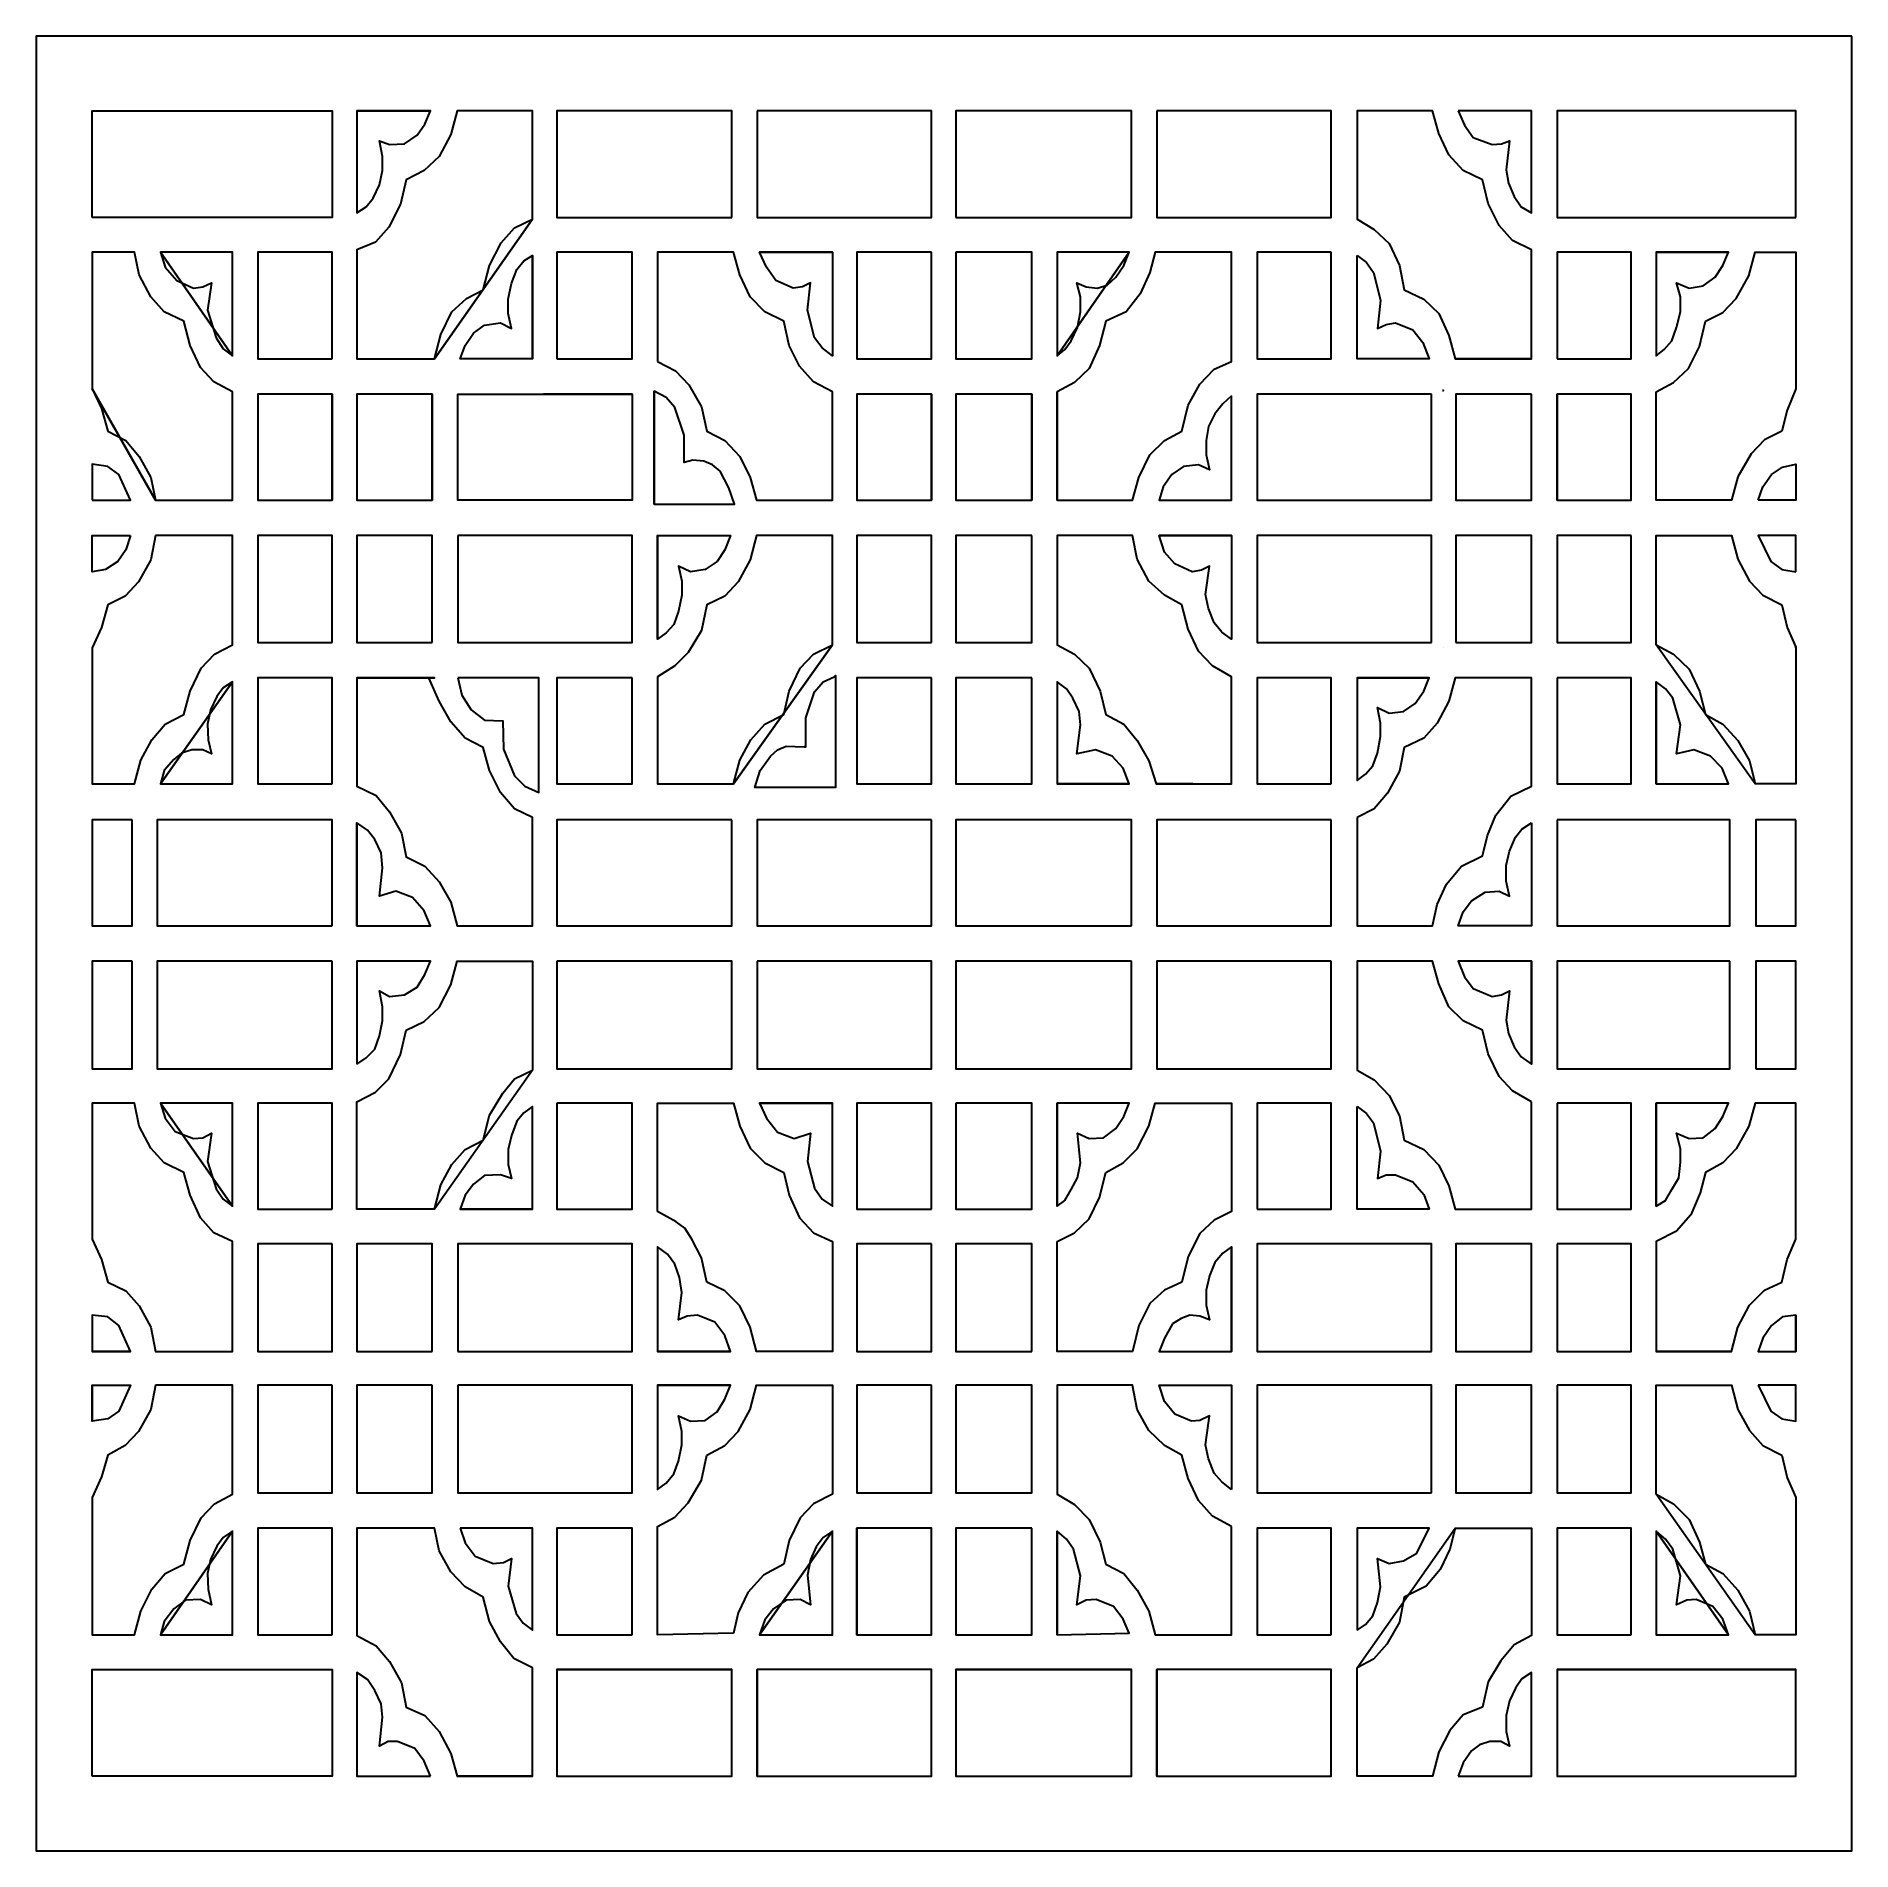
# Model space of a CAD drawing. Header units: centimetres. Extents: x 9.53 to 17.19, y 1.34 to 9.
import ezdxf

# ---------------------------------------------------------------- set-up
doc = ezdxf.new("R2010")
doc.units = ezdxf.units.CM
doc.header["$MEASUREMENT"] = 0
doc.layers.add('layer 1', color=7, linetype='Continuous')

msp = doc.modelspace()

# ---------------------------------------------------------------- linework, layer by layer
at = {"layer": 'layer 1', "color": 250, "lineweight": 30}
for points, knots in [([(17.19217, 9.00077), (17.19217, 9.00077), (17.19217, 1.34404), (17.19217, 1.34404), (17.19217, 1.34404), (17.19217, 1.34404), (9.53212, 1.34404), (9.53212, 1.34404), (9.53212, 1.34404), (9.53212, 1.34404), (9.53212, 9.00077), (9.53212, 9.00077), (9.53212, 9.00077), (9.53212, 9.00077), (17.19217, 9.00077), (17.19217, 9.00077)], [0, 0, 0, 0, 0.2, 0.2, 0.2, 0.2, 0.4, 0.4, 0.4, 0.4, 0.6, 0.6, 0.6, 0.6, 1, 1, 1, 1]), ([(9.76736, 8.23543), (9.76736, 8.23543), (10.78119, 8.23543), (10.78119, 8.23543), (10.78119, 8.23543), (10.78119, 8.23543), (10.78119, 8.68602), (10.78119, 8.68602), (10.78119, 8.68602), (10.78119, 8.68602), (10.41674, 8.68602), (10.41674, 8.68602), (10.41674, 8.68602), (10.41674, 8.68602), (9.98934, 8.68602), (9.98934, 8.68602), (9.98934, 8.68602), (9.98934, 8.68602), (9.76736, 8.68602), (9.76736, 8.68602), (9.76736, 8.68602), (9.76736, 8.68602), (9.76736, 8.23543), (9.76736, 8.23543)], [0, 0, 0, 0, 0.1428571, 0.1428571, 0.1428571, 0.1428571, 0.2857143, 0.2857143, 0.2857143, 0.2857143, 0.4285714, 0.4285714, 0.4285714, 0.4285714, 0.5714286, 0.5714286, 0.5714286, 0.5714286, 0.7142857, 0.7142857, 0.7142857, 0.7142857, 1, 1, 1, 1]), ([(11.2119, 7.63906), (11.2119, 7.63906), (10.88389, 7.63906), (10.88389, 7.63906), (10.88389, 7.63906), (10.88389, 7.63906), (10.88389, 8.09959), (10.88389, 8.09959), (10.88389, 8.09959), (10.88389, 8.09959), (10.96341, 8.13272), (10.96341, 8.13272), (10.96341, 8.13272), (10.96341, 8.13272), (11.01973, 8.19567), (11.01973, 8.19567), (11.01973, 8.19567), (11.01973, 8.19567), (11.06943, 8.29175), (11.06943, 8.29175), (11.06943, 8.29175), (11.06943, 8.29175), (11.09262, 8.39446), (11.09262, 8.39446), (11.09262, 8.39446), (11.09262, 8.39446), (11.16883, 8.43422), (11.16883, 8.43422), (11.16883, 8.43422), (11.16883, 8.43422), (11.23178, 8.49385), (11.23178, 8.49385), (11.23178, 8.49385), (11.23178, 8.49385), (11.28147, 8.58662), (11.28147, 8.58662), (11.28147, 8.58662), (11.28147, 8.58662), (11.30798, 8.68602), (11.30798, 8.68602), (11.30798, 8.68602), (11.30798, 8.68602), (11.62604, 8.68602), (11.62604, 8.68602), (11.62604, 8.68602), (11.62604, 8.68602), (11.62604, 8.2288), (11.62604, 8.2288), (11.62604, 8.2288), (11.62604, 8.2288), (11.2119, 7.63906), (11.2119, 7.63906)], [0, 0, 0, 0, 0.0714286, 0.0714286, 0.0714286, 0.0714286, 0.1428571, 0.1428571, 0.1428571, 0.1428571, 0.2142857, 0.2142857, 0.2142857, 0.2142857, 0.2857143, 0.2857143, 0.2857143, 0.2857143, 0.3571429, 0.3571429, 0.3571429, 0.3571429, 0.4285714, 0.4285714, 0.4285714, 0.4285714, 0.5, 0.5, 0.5, 0.5, 0.5714286, 0.5714286, 0.5714286, 0.5714286, 0.6428571, 0.6428571, 0.6428571, 0.6428571, 0.7142857, 0.7142857, 0.7142857, 0.7142857, 0.7857143, 0.7857143, 0.7857143, 0.7857143, 0.8571429, 0.8571429, 0.8571429, 0.8571429, 1, 1, 1, 1]), ([(11.19533, 8.68602), (11.19533, 8.68602), (11.17214, 8.62969), (11.17214, 8.62969), (11.17214, 8.62969), (11.17214, 8.62969), (11.13901, 8.58331), (11.13901, 8.58331), (11.13901, 8.58331), (11.13901, 8.58331), (11.086, 8.54686), (11.086, 8.54686), (11.086, 8.54686), (11.086, 8.54686), (11.02305, 8.54355), (11.02305, 8.54355), (11.02305, 8.54355), (11.02305, 8.54355), (10.97998, 8.56012), (10.97998, 8.56012), (10.97998, 8.56012), (10.97998, 8.56012), (10.99323, 8.49385), (10.99323, 8.49385), (10.99323, 8.49385), (10.99323, 8.49385), (10.99323, 8.43422), (10.99323, 8.43422), (10.99323, 8.43422), (10.99323, 8.43422), (10.97998, 8.37458), (10.97998, 8.37458), (10.97998, 8.37458), (10.97998, 8.37458), (10.95347, 8.31826), (10.95347, 8.31826), (10.95347, 8.31826), (10.95347, 8.31826), (10.92365, 8.28181), (10.92365, 8.28181), (10.92365, 8.28181), (10.92365, 8.28181), (10.88389, 8.25531), (10.88389, 8.25531), (10.88389, 8.25531), (10.88389, 8.25531), (10.88389, 8.68602), (10.88389, 8.68602), (10.88389, 8.68602), (10.88389, 8.68602), (11.19533, 8.68602), (11.19533, 8.68602)], [0, 0, 0, 0, 0.0714286, 0.0714286, 0.0714286, 0.0714286, 0.1428571, 0.1428571, 0.1428571, 0.1428571, 0.2142857, 0.2142857, 0.2142857, 0.2142857, 0.2857143, 0.2857143, 0.2857143, 0.2857143, 0.3571429, 0.3571429, 0.3571429, 0.3571429, 0.4285714, 0.4285714, 0.4285714, 0.4285714, 0.5, 0.5, 0.5, 0.5, 0.5714286, 0.5714286, 0.5714286, 0.5714286, 0.6428571, 0.6428571, 0.6428571, 0.6428571, 0.7142857, 0.7142857, 0.7142857, 0.7142857, 0.7857143, 0.7857143, 0.7857143, 0.7857143, 0.8571429, 0.8571429, 0.8571429, 0.8571429, 1, 1, 1, 1]), ([(10.88389, 8.68602), (10.88389, 8.68602), (11.19533, 8.68602), (11.19533, 8.68602), (11.19533, 8.68602), (11.19533, 8.68602), (10.88389, 8.68602), (10.88389, 8.68602)], [0, 0, 0, 0, 0.3333333, 0.3333333, 0.3333333, 0.3333333, 1, 1, 1, 1]), ([(12.46759, 8.23543), (12.46759, 8.23543), (11.72875, 8.23543), (11.72875, 8.23543), (11.72875, 8.23543), (11.72875, 8.23543), (11.72875, 8.68602), (11.72875, 8.68602), (11.72875, 8.68602), (11.72875, 8.68602), (12.09983, 8.68602), (12.09983, 8.68602), (12.09983, 8.68602), (12.09983, 8.68602), (12.46759, 8.68602), (12.46759, 8.68602), (12.46759, 8.68602), (12.46759, 8.68602), (12.46759, 8.23543), (12.46759, 8.23543)], [0, 0, 0, 0, 0.1666667, 0.1666667, 0.1666667, 0.1666667, 0.3333333, 0.3333333, 0.3333333, 0.3333333, 0.5, 0.5, 0.5, 0.5, 0.6666667, 0.6666667, 0.6666667, 0.6666667, 1, 1, 1, 1]), ([(12.57361, 8.68602), (12.57361, 8.68602), (12.94469, 8.68602), (12.94469, 8.68602), (12.94469, 8.68602), (12.94469, 8.68602), (13.30913, 8.68602), (13.30913, 8.68602), (13.30913, 8.68602), (13.30913, 8.68602), (13.30913, 8.23543), (13.30913, 8.23543), (13.30913, 8.23543), (13.30913, 8.23543), (12.57361, 8.23543), (12.57361, 8.23543), (12.57361, 8.23543), (12.57361, 8.23543), (12.57361, 8.68602), (12.57361, 8.68602)], [0, 0, 0, 0, 0.1666667, 0.1666667, 0.1666667, 0.1666667, 0.3333333, 0.3333333, 0.3333333, 0.3333333, 0.5, 0.5, 0.5, 0.5, 0.6666667, 0.6666667, 0.6666667, 0.6666667, 1, 1, 1, 1]), ([(13.41184, 8.23543), (13.41184, 8.23543), (13.41184, 8.68602), (13.41184, 8.68602), (13.41184, 8.68602), (13.41184, 8.68602), (13.78623, 8.68602), (13.78623, 8.68602), (13.78623, 8.68602), (13.78623, 8.68602), (14.15399, 8.68602), (14.15399, 8.68602), (14.15399, 8.68602), (14.15399, 8.68602), (14.15399, 8.23543), (14.15399, 8.23543), (14.15399, 8.23543), (14.15399, 8.23543), (13.41184, 8.23543), (13.41184, 8.23543)], [0, 0, 0, 0, 0.1666667, 0.1666667, 0.1666667, 0.1666667, 0.3333333, 0.3333333, 0.3333333, 0.3333333, 0.5, 0.5, 0.5, 0.5, 0.6666667, 0.6666667, 0.6666667, 0.6666667, 1, 1, 1, 1]), ([(14.26001, 8.68602), (14.26001, 8.68602), (14.62778, 8.68602), (14.62778, 8.68602), (14.62778, 8.68602), (14.62778, 8.68602), (14.99554, 8.68602), (14.99554, 8.68602), (14.99554, 8.68602), (14.99554, 8.68602), (14.99554, 8.23543), (14.99554, 8.23543), (14.99554, 8.23543), (14.99554, 8.23543), (14.26001, 8.23543), (14.26001, 8.23543), (14.26001, 8.23543), (14.26001, 8.23543), (14.26001, 8.68602), (14.26001, 8.68602)], [0, 0, 0, 0, 0.1666667, 0.1666667, 0.1666667, 0.1666667, 0.3333333, 0.3333333, 0.3333333, 0.3333333, 0.5, 0.5, 0.5, 0.5, 0.6666667, 0.6666667, 0.6666667, 0.6666667, 1, 1, 1, 1]), ([(15.51902, 7.63906), (15.51902, 7.63906), (15.49251, 7.73845), (15.49251, 7.73845), (15.49251, 7.73845), (15.49251, 7.73845), (15.44944, 7.83122), (15.44944, 7.83122), (15.44944, 7.83122), (15.44944, 7.83122), (15.38649, 7.89086), (15.38649, 7.89086), (15.38649, 7.89086), (15.38649, 7.89086), (15.30366, 7.93061), (15.30366, 7.93061), (15.30366, 7.93061), (15.30366, 7.93061), (15.28378, 8.03332), (15.28378, 8.03332), (15.28378, 8.03332), (15.28378, 8.03332), (15.24071, 8.12609), (15.24071, 8.12609), (15.24071, 8.12609), (15.24071, 8.12609), (15.17776, 8.18573), (15.17776, 8.18573), (15.17776, 8.18573), (15.17776, 8.18573), (15.10487, 8.2288), (15.10487, 8.2288), (15.10487, 8.2288), (15.10487, 8.2288), (15.10487, 8.68602), (15.10487, 8.68602), (15.10487, 8.68602), (15.10487, 8.68602), (15.42294, 8.68602), (15.42294, 8.68602), (15.42294, 8.68602), (15.42294, 8.68602), (15.44944, 8.58994), (15.44944, 8.58994), (15.44944, 8.58994), (15.44944, 8.58994), (15.49251, 8.50048), (15.49251, 8.50048), (15.49251, 8.50048), (15.49251, 8.50048), (15.55215, 8.43422), (15.55215, 8.43422), (15.55215, 8.43422), (15.55215, 8.43422), (15.63498, 8.39446), (15.63498, 8.39446), (15.63498, 8.39446), (15.63498, 8.39446), (15.65817, 8.29506), (15.65817, 8.29506), (15.65817, 8.29506), (15.65817, 8.29506), (15.70456, 8.20229), (15.70456, 8.20229), (15.70456, 8.20229), (15.70456, 8.20229), (15.76088, 8.13934), (15.76088, 8.13934), (15.76088, 8.13934), (15.76088, 8.13934), (15.84041, 8.09959), (15.84041, 8.09959), (15.84041, 8.09959), (15.84041, 8.09959), (15.84041, 7.63906), (15.84041, 7.63906), (15.84041, 7.63906), (15.84041, 7.63906), (15.51902, 7.63906), (15.51902, 7.63906)], [0, 0, 0, 0, 0.047619, 0.047619, 0.047619, 0.047619, 0.0952381, 0.0952381, 0.0952381, 0.0952381, 0.1428571, 0.1428571, 0.1428571, 0.1428571, 0.1904762, 0.1904762, 0.1904762, 0.1904762, 0.2380952, 0.2380952, 0.2380952, 0.2380952, 0.2857143, 0.2857143, 0.2857143, 0.2857143, 0.3333333, 0.3333333, 0.3333333, 0.3333333, 0.3809524, 0.3809524, 0.3809524, 0.3809524, 0.4285714, 0.4285714, 0.4285714, 0.4285714, 0.4761905, 0.4761905, 0.4761905, 0.4761905, 0.5238095, 0.5238095, 0.5238095, 0.5238095, 0.5714286, 0.5714286, 0.5714286, 0.5714286, 0.6190476, 0.6190476, 0.6190476, 0.6190476, 0.6666667, 0.6666667, 0.6666667, 0.6666667, 0.7142857, 0.7142857, 0.7142857, 0.7142857, 0.7619048, 0.7619048, 0.7619048, 0.7619048, 0.8095238, 0.8095238, 0.8095238, 0.8095238, 0.8571429, 0.8571429, 0.8571429, 0.8571429, 0.9047619, 0.9047619, 0.9047619, 0.9047619, 1, 1, 1, 1]), ([(15.53227, 8.68602), (15.53227, 8.68602), (15.84041, 8.68602), (15.84041, 8.68602), (15.84041, 8.68602), (15.84041, 8.68602), (15.84041, 8.25531), (15.84041, 8.25531), (15.84041, 8.25531), (15.84041, 8.25531), (15.79733, 8.28181), (15.79733, 8.28181), (15.79733, 8.28181), (15.79733, 8.28181), (15.76751, 8.32488), (15.76751, 8.32488), (15.76751, 8.32488), (15.76751, 8.32488), (15.74431, 8.38121), (15.74431, 8.38121), (15.74431, 8.38121), (15.74431, 8.38121), (15.73438, 8.43753), (15.73438, 8.43753), (15.73438, 8.43753), (15.73438, 8.43753), (15.74763, 8.56012), (15.74763, 8.56012), (15.74763, 8.56012), (15.74763, 8.56012), (15.7145, 8.54686), (15.7145, 8.54686), (15.7145, 8.54686), (15.7145, 8.54686), (15.67474, 8.54355), (15.67474, 8.54355), (15.67474, 8.54355), (15.67474, 8.54355), (15.59522, 8.57337), (15.59522, 8.57337), (15.59522, 8.57337), (15.59522, 8.57337), (15.55878, 8.62638), (15.55878, 8.62638), (15.55878, 8.62638), (15.55878, 8.62638), (15.53227, 8.68602), (15.53227, 8.68602)], [0, 0, 0, 0, 0.0769231, 0.0769231, 0.0769231, 0.0769231, 0.1538462, 0.1538462, 0.1538462, 0.1538462, 0.2307692, 0.2307692, 0.2307692, 0.2307692, 0.3076923, 0.3076923, 0.3076923, 0.3076923, 0.3846154, 0.3846154, 0.3846154, 0.3846154, 0.4615385, 0.4615385, 0.4615385, 0.4615385, 0.5384615, 0.5384615, 0.5384615, 0.5384615, 0.6153846, 0.6153846, 0.6153846, 0.6153846, 0.6923077, 0.6923077, 0.6923077, 0.6923077, 0.7692308, 0.7692308, 0.7692308, 0.7692308, 0.8461538, 0.8461538, 0.8461538, 0.8461538, 1, 1, 1, 1]), ([(16.95694, 8.23543), (16.95694, 8.23543), (15.94973, 8.23543), (15.94973, 8.23543), (15.94973, 8.23543), (15.94973, 8.23543), (15.94973, 8.68602), (15.94973, 8.68602), (15.94973, 8.68602), (15.94973, 8.68602), (16.31419, 8.68602), (16.31419, 8.68602), (16.31419, 8.68602), (16.31419, 8.68602), (16.73497, 8.68602), (16.73497, 8.68602), (16.73497, 8.68602), (16.73497, 8.68602), (16.95694, 8.68602), (16.95694, 8.68602), (16.95694, 8.68602), (16.95694, 8.68602), (16.95694, 8.23543), (16.95694, 8.23543)], [0, 0, 0, 0, 0.1428571, 0.1428571, 0.1428571, 0.1428571, 0.2857143, 0.2857143, 0.2857143, 0.2857143, 0.4285714, 0.4285714, 0.4285714, 0.4285714, 0.5714286, 0.5714286, 0.5714286, 0.5714286, 0.7142857, 0.7142857, 0.7142857, 0.7142857, 1, 1, 1, 1]), ([(11.62604, 8.2288), (11.62604, 8.2288), (11.54984, 8.19236), (11.54984, 8.19236), (11.54984, 8.19236), (11.54984, 8.19236), (11.49352, 8.1294), (11.49352, 8.1294), (11.49352, 8.1294), (11.49352, 8.1294), (11.44382, 8.03332), (11.44382, 8.03332), (11.44382, 8.03332), (11.44382, 8.03332), (11.41731, 7.93061), (11.41731, 7.93061), (11.41731, 7.93061), (11.41731, 7.93061), (11.34774, 7.89417), (11.34774, 7.89417), (11.34774, 7.89417), (11.34774, 7.89417), (11.28479, 7.83785), (11.28479, 7.83785), (11.28479, 7.83785), (11.28479, 7.83785), (11.2384, 7.74176), (11.2384, 7.74176), (11.2384, 7.74176), (11.2384, 7.74176), (11.2119, 7.63906), (11.2119, 7.63906), (11.2119, 7.63906), (11.2119, 7.63906), (11.62604, 8.2288), (11.62604, 8.2288)], [0, 0, 0, 0, 0.1, 0.1, 0.1, 0.1, 0.2, 0.2, 0.2, 0.2, 0.3, 0.3, 0.3, 0.3, 0.4, 0.4, 0.4, 0.4, 0.5, 0.5, 0.5, 0.5, 0.6, 0.6, 0.6, 0.6, 0.7, 0.7, 0.7, 0.7, 0.8, 0.8, 0.8, 0.8, 1, 1, 1, 1]), ([(9.76736, 7.51316), (9.76736, 7.51316), (9.76736, 8.08965), (9.76736, 8.08965), (9.76736, 8.08965), (9.76736, 8.08965), (9.94627, 8.08965), (9.94627, 8.08965), (9.94627, 8.08965), (9.94627, 8.08965), (9.96615, 7.99357), (9.96615, 7.99357), (9.96615, 7.99357), (9.96615, 7.99357), (10.01584, 7.9008), (10.01584, 7.9008), (10.01584, 7.9008), (10.01584, 7.9008), (10.07217, 7.83785), (10.07217, 7.83785), (10.07217, 7.83785), (10.07217, 7.83785), (10.155, 7.79809), (10.155, 7.79809), (10.155, 7.79809), (10.155, 7.79809), (10.1815, 7.69538), (10.1815, 7.69538), (10.1815, 7.69538), (10.1815, 7.69538), (10.22457, 7.60261), (10.22457, 7.60261), (10.22457, 7.60261), (10.22457, 7.60261), (10.2809, 7.54297), (10.2809, 7.54297), (10.2809, 7.54297), (10.2809, 7.54297), (10.36041, 7.4999), (10.36041, 7.4999), (10.36041, 7.4999), (10.36041, 7.4999), (10.36041, 7.04269), (10.36041, 7.04269), (10.36041, 7.04269), (10.36041, 7.04269), (10.03572, 7.04269), (10.03572, 7.04269), (10.03572, 7.04269), (10.03572, 7.04269), (9.76736, 7.51316), (9.76736, 7.51316)], [0, 0, 0, 0, 0.0714286, 0.0714286, 0.0714286, 0.0714286, 0.1428571, 0.1428571, 0.1428571, 0.1428571, 0.2142857, 0.2142857, 0.2142857, 0.2142857, 0.2857143, 0.2857143, 0.2857143, 0.2857143, 0.3571429, 0.3571429, 0.3571429, 0.3571429, 0.4285714, 0.4285714, 0.4285714, 0.4285714, 0.5, 0.5, 0.5, 0.5, 0.5714286, 0.5714286, 0.5714286, 0.5714286, 0.6428571, 0.6428571, 0.6428571, 0.6428571, 0.7142857, 0.7142857, 0.7142857, 0.7142857, 0.7857143, 0.7857143, 0.7857143, 0.7857143, 0.8571429, 0.8571429, 0.8571429, 0.8571429, 1, 1, 1, 1]), ([(10.0556, 8.08965), (10.0556, 8.08965), (10.36041, 8.08965), (10.36041, 8.08965), (10.36041, 8.08965), (10.36041, 8.08965), (10.36041, 7.65231), (10.36041, 7.65231), (10.36041, 7.65231), (10.36041, 7.65231), (10.0556, 8.08965), (10.0556, 8.08965)], [0, 0, 0, 0, 0.25, 0.25, 0.25, 0.25, 0.5, 0.5, 0.5, 0.5, 1, 1, 1, 1]), ([(10.36041, 7.65231), (10.36041, 7.65231), (10.32066, 7.68213), (10.32066, 7.68213), (10.32066, 7.68213), (10.32066, 7.68213), (10.29084, 7.72851), (10.29084, 7.72851), (10.29084, 7.72851), (10.29084, 7.72851), (10.25439, 7.84447), (10.25439, 7.84447), (10.25439, 7.84447), (10.25439, 7.84447), (10.27096, 7.96043), (10.27096, 7.96043), (10.27096, 7.96043), (10.27096, 7.96043), (10.23451, 7.94387), (10.23451, 7.94387), (10.23451, 7.94387), (10.23451, 7.94387), (10.19475, 7.93724), (10.19475, 7.93724), (10.19475, 7.93724), (10.19475, 7.93724), (10.12518, 7.97037), (10.12518, 7.97037), (10.12518, 7.97037), (10.12518, 7.97037), (10.07548, 8.0267), (10.07548, 8.0267), (10.07548, 8.0267), (10.07548, 8.0267), (10.0556, 8.08965), (10.0556, 8.08965), (10.0556, 8.08965), (10.0556, 8.08965), (10.36041, 7.65231), (10.36041, 7.65231)], [0, 0, 0, 0, 0.0909091, 0.0909091, 0.0909091, 0.0909091, 0.1818182, 0.1818182, 0.1818182, 0.1818182, 0.2727273, 0.2727273, 0.2727273, 0.2727273, 0.3636364, 0.3636364, 0.3636364, 0.3636364, 0.4545455, 0.4545455, 0.4545455, 0.4545455, 0.5454545, 0.5454545, 0.5454545, 0.5454545, 0.6363636, 0.6363636, 0.6363636, 0.6363636, 0.7272727, 0.7272727, 0.7272727, 0.7272727, 0.8181818, 0.8181818, 0.8181818, 0.8181818, 1, 1, 1, 1]), ([(10.78119, 7.63906), (10.78119, 7.63906), (10.46643, 7.63906), (10.46643, 7.63906), (10.46643, 7.63906), (10.46643, 7.63906), (10.46643, 8.08965), (10.46643, 8.08965), (10.46643, 8.08965), (10.46643, 8.08965), (10.78119, 8.08965), (10.78119, 8.08965), (10.78119, 8.08965), (10.78119, 8.08965), (10.78119, 7.63906), (10.78119, 7.63906)], [0, 0, 0, 0, 0.2, 0.2, 0.2, 0.2, 0.4, 0.4, 0.4, 0.4, 0.6, 0.6, 0.6, 0.6, 1, 1, 1, 1]), ([(11.62604, 8.07639), (11.62604, 8.07639), (11.5896, 8.0532), (11.5896, 8.0532), (11.5896, 8.0532), (11.5896, 8.0532), (11.55978, 8.01676), (11.55978, 8.01676), (11.55978, 8.01676), (11.55978, 8.01676), (11.53659, 7.95712), (11.53659, 7.95712), (11.53659, 7.95712), (11.53659, 7.95712), (11.52334, 7.89086), (11.52334, 7.89086), (11.52334, 7.89086), (11.52334, 7.89086), (11.52334, 7.83122), (11.52334, 7.83122), (11.52334, 7.83122), (11.52334, 7.83122), (11.53659, 7.76827), (11.53659, 7.76827), (11.53659, 7.76827), (11.53659, 7.76827), (11.4902, 7.79146), (11.4902, 7.79146), (11.4902, 7.79146), (11.4902, 7.79146), (11.42394, 7.78152), (11.42394, 7.78152), (11.42394, 7.78152), (11.42394, 7.78152), (11.37756, 7.74839), (11.37756, 7.74839), (11.37756, 7.74839), (11.37756, 7.74839), (11.34111, 7.69538), (11.34111, 7.69538), (11.34111, 7.69538), (11.34111, 7.69538), (11.32123, 7.63906), (11.32123, 7.63906), (11.32123, 7.63906), (11.32123, 7.63906), (11.62604, 7.63906), (11.62604, 7.63906), (11.62604, 7.63906), (11.62604, 7.63906), (11.62604, 8.07639), (11.62604, 8.07639), (11.62604, 8.07639), (11.62604, 8.07639), (11.62604, 7.63906), (11.62604, 7.63906), (11.62604, 7.63906), (11.62604, 7.63906), (11.62604, 8.07639), (11.62604, 8.07639)], [0, 0, 0, 0, 0.0625, 0.0625, 0.0625, 0.0625, 0.125, 0.125, 0.125, 0.125, 0.1875, 0.1875, 0.1875, 0.1875, 0.25, 0.25, 0.25, 0.25, 0.3125, 0.3125, 0.3125, 0.3125, 0.375, 0.375, 0.375, 0.375, 0.4375, 0.4375, 0.4375, 0.4375, 0.5, 0.5, 0.5, 0.5, 0.5625, 0.5625, 0.5625, 0.5625, 0.625, 0.625, 0.625, 0.625, 0.6875, 0.6875, 0.6875, 0.6875, 0.75, 0.75, 0.75, 0.75, 0.8125, 0.8125, 0.8125, 0.8125, 0.875, 0.875, 0.875, 0.875, 1, 1, 1, 1]), ([(11.72875, 7.63906), (11.72875, 7.63906), (11.72875, 8.08965), (11.72875, 8.08965), (11.72875, 8.08965), (11.72875, 8.08965), (12.04682, 8.08965), (12.04682, 8.08965), (12.04682, 8.08965), (12.04682, 8.08965), (12.04682, 7.63906), (12.04682, 7.63906), (12.04682, 7.63906), (12.04682, 7.63906), (11.72875, 7.63906), (11.72875, 7.63906)], [0, 0, 0, 0, 0.2, 0.2, 0.2, 0.2, 0.4, 0.4, 0.4, 0.4, 0.6, 0.6, 0.6, 0.6, 1, 1, 1, 1]), ([(12.15284, 7.62912), (12.15284, 7.62912), (12.15284, 8.08965), (12.15284, 8.08965), (12.15284, 8.08965), (12.15284, 8.08965), (12.47422, 8.08965), (12.47422, 8.08965), (12.47422, 8.08965), (12.47422, 8.08965), (12.50072, 7.99357), (12.50072, 7.99357), (12.50072, 7.99357), (12.50072, 7.99357), (12.54379, 7.9008), (12.54379, 7.9008), (12.54379, 7.9008), (12.54379, 7.9008), (12.60674, 7.83785), (12.60674, 7.83785), (12.60674, 7.83785), (12.60674, 7.83785), (12.68626, 7.79809), (12.68626, 7.79809), (12.68626, 7.79809), (12.68626, 7.79809), (12.70945, 7.69538), (12.70945, 7.69538), (12.70945, 7.69538), (12.70945, 7.69538), (12.75252, 7.60924), (12.75252, 7.60924), (12.75252, 7.60924), (12.75252, 7.60924), (12.81216, 7.54297), (12.81216, 7.54297), (12.81216, 7.54297), (12.81216, 7.54297), (12.89168, 7.4999), (12.89168, 7.4999), (12.89168, 7.4999), (12.89168, 7.4999), (12.89168, 7.04269), (12.89168, 7.04269), (12.89168, 7.04269), (12.89168, 7.04269), (12.5703, 7.04269), (12.5703, 7.04269), (12.5703, 7.04269), (12.5703, 7.04269), (12.54379, 7.13877), (12.54379, 7.13877), (12.54379, 7.13877), (12.54379, 7.13877), (12.50072, 7.22822), (12.50072, 7.22822), (12.50072, 7.22822), (12.50072, 7.22822), (12.43777, 7.29449), (12.43777, 7.29449), (12.43777, 7.29449), (12.43777, 7.29449), (12.36157, 7.33424), (12.36157, 7.33424), (12.36157, 7.33424), (12.36157, 7.33424), (12.33838, 7.43695), (12.33838, 7.43695), (12.33838, 7.43695), (12.33838, 7.43695), (12.28537, 7.52972), (12.28537, 7.52972), (12.28537, 7.52972), (12.28537, 7.52972), (12.22904, 7.58936), (12.22904, 7.58936), (12.22904, 7.58936), (12.22904, 7.58936), (12.15284, 7.62912), (12.15284, 7.62912)], [0, 0, 0, 0, 0.047619, 0.047619, 0.047619, 0.047619, 0.0952381, 0.0952381, 0.0952381, 0.0952381, 0.1428571, 0.1428571, 0.1428571, 0.1428571, 0.1904762, 0.1904762, 0.1904762, 0.1904762, 0.2380952, 0.2380952, 0.2380952, 0.2380952, 0.2857143, 0.2857143, 0.2857143, 0.2857143, 0.3333333, 0.3333333, 0.3333333, 0.3333333, 0.3809524, 0.3809524, 0.3809524, 0.3809524, 0.4285714, 0.4285714, 0.4285714, 0.4285714, 0.4761905, 0.4761905, 0.4761905, 0.4761905, 0.5238095, 0.5238095, 0.5238095, 0.5238095, 0.5714286, 0.5714286, 0.5714286, 0.5714286, 0.6190476, 0.6190476, 0.6190476, 0.6190476, 0.6666667, 0.6666667, 0.6666667, 0.6666667, 0.7142857, 0.7142857, 0.7142857, 0.7142857, 0.7619048, 0.7619048, 0.7619048, 0.7619048, 0.8095238, 0.8095238, 0.8095238, 0.8095238, 0.8571429, 0.8571429, 0.8571429, 0.8571429, 0.9047619, 0.9047619, 0.9047619, 0.9047619, 1, 1, 1, 1]), ([(12.58355, 8.08965), (12.58355, 8.08965), (12.61337, 8.0267), (12.61337, 8.0267), (12.61337, 8.0267), (12.61337, 8.0267), (12.65313, 7.97037), (12.65313, 7.97037), (12.65313, 7.97037), (12.65313, 7.97037), (12.72602, 7.93724), (12.72602, 7.93724), (12.72602, 7.93724), (12.72602, 7.93724), (12.76577, 7.94387), (12.76577, 7.94387), (12.76577, 7.94387), (12.76577, 7.94387), (12.79891, 7.96043), (12.79891, 7.96043), (12.79891, 7.96043), (12.79891, 7.96043), (12.78565, 7.84447), (12.78565, 7.84447), (12.78565, 7.84447), (12.78565, 7.84447), (12.81547, 7.72851), (12.81547, 7.72851), (12.81547, 7.72851), (12.81547, 7.72851), (12.8486, 7.68544), (12.8486, 7.68544), (12.8486, 7.68544), (12.8486, 7.68544), (12.89168, 7.65231), (12.89168, 7.65231), (12.89168, 7.65231), (12.89168, 7.65231), (12.89168, 8.08965), (12.89168, 8.08965), (12.89168, 8.08965), (12.89168, 8.08965), (12.58355, 8.08965), (12.58355, 8.08965), (12.58355, 8.08965), (12.58355, 8.08965), (12.89168, 8.08965), (12.89168, 8.08965), (12.89168, 8.08965), (12.89168, 8.08965), (12.58355, 8.08965), (12.58355, 8.08965)], [0, 0, 0, 0, 0.0714286, 0.0714286, 0.0714286, 0.0714286, 0.1428571, 0.1428571, 0.1428571, 0.1428571, 0.2142857, 0.2142857, 0.2142857, 0.2142857, 0.2857143, 0.2857143, 0.2857143, 0.2857143, 0.3571429, 0.3571429, 0.3571429, 0.3571429, 0.4285714, 0.4285714, 0.4285714, 0.4285714, 0.5, 0.5, 0.5, 0.5, 0.5714286, 0.5714286, 0.5714286, 0.5714286, 0.6428571, 0.6428571, 0.6428571, 0.6428571, 0.7142857, 0.7142857, 0.7142857, 0.7142857, 0.7857143, 0.7857143, 0.7857143, 0.7857143, 0.8571429, 0.8571429, 0.8571429, 0.8571429, 1, 1, 1, 1]), ([(13.30913, 8.08965), (13.30913, 8.08965), (13.30913, 7.63906), (13.30913, 7.63906), (13.30913, 7.63906), (13.30913, 7.63906), (12.99438, 7.63906), (12.99438, 7.63906), (12.99438, 7.63906), (12.99438, 7.63906), (12.99438, 8.08965), (12.99438, 8.08965), (12.99438, 8.08965), (12.99438, 8.08965), (13.30913, 8.08965), (13.30913, 8.08965)], [0, 0, 0, 0, 0.2, 0.2, 0.2, 0.2, 0.4, 0.4, 0.4, 0.4, 0.6, 0.6, 0.6, 0.6, 1, 1, 1, 1]), ([(13.41184, 8.08965), (13.41184, 8.08965), (13.73322, 8.08965), (13.73322, 8.08965), (13.73322, 8.08965), (13.73322, 8.08965), (13.73322, 7.63906), (13.73322, 7.63906), (13.73322, 7.63906), (13.73322, 7.63906), (13.41184, 7.63906), (13.41184, 7.63906), (13.41184, 7.63906), (13.41184, 7.63906), (13.41184, 8.08965), (13.41184, 8.08965)], [0, 0, 0, 0, 0.2, 0.2, 0.2, 0.2, 0.4, 0.4, 0.4, 0.4, 0.6, 0.6, 0.6, 0.6, 1, 1, 1, 1]), ([(13.83924, 7.65231), (13.83924, 7.65231), (13.83924, 8.08965), (13.83924, 8.08965), (13.83924, 8.08965), (13.83924, 8.08965), (14.14405, 8.08965), (14.14405, 8.08965), (14.14405, 8.08965), (14.14405, 8.08965), (13.83924, 7.65231), (13.83924, 7.65231)], [0, 0, 0, 0, 0.25, 0.25, 0.25, 0.25, 0.5, 0.5, 0.5, 0.5, 1, 1, 1, 1]), ([(14.14405, 8.08965), (14.14405, 8.08965), (14.12086, 8.03332), (14.12086, 8.03332), (14.12086, 8.03332), (14.12086, 8.03332), (14.08773, 7.98363), (14.08773, 7.98363), (14.08773, 7.98363), (14.08773, 7.98363), (14.05128, 7.95049), (14.05128, 7.95049), (14.05128, 7.95049), (14.05128, 7.95049), (14.00821, 7.93724), (14.00821, 7.93724), (14.00821, 7.93724), (14.00821, 7.93724), (13.96183, 7.94387), (13.96183, 7.94387), (13.96183, 7.94387), (13.96183, 7.94387), (13.92207, 7.96043), (13.92207, 7.96043), (13.92207, 7.96043), (13.92207, 7.96043), (13.93864, 7.9008), (13.93864, 7.9008), (13.93864, 7.9008), (13.93864, 7.9008), (13.93864, 7.83785), (13.93864, 7.83785), (13.93864, 7.83785), (13.93864, 7.83785), (13.92538, 7.77158), (13.92538, 7.77158), (13.92538, 7.77158), (13.92538, 7.77158), (13.89888, 7.71526), (13.89888, 7.71526), (13.89888, 7.71526), (13.89888, 7.71526), (13.87237, 7.67881), (13.87237, 7.67881), (13.87237, 7.67881), (13.87237, 7.67881), (13.83924, 7.65231), (13.83924, 7.65231), (13.83924, 7.65231), (13.83924, 7.65231), (14.14405, 8.08965), (14.14405, 8.08965)], [0, 0, 0, 0, 0.0714286, 0.0714286, 0.0714286, 0.0714286, 0.1428571, 0.1428571, 0.1428571, 0.1428571, 0.2142857, 0.2142857, 0.2142857, 0.2142857, 0.2857143, 0.2857143, 0.2857143, 0.2857143, 0.3571429, 0.3571429, 0.3571429, 0.3571429, 0.4285714, 0.4285714, 0.4285714, 0.4285714, 0.5, 0.5, 0.5, 0.5, 0.5714286, 0.5714286, 0.5714286, 0.5714286, 0.6428571, 0.6428571, 0.6428571, 0.6428571, 0.7142857, 0.7142857, 0.7142857, 0.7142857, 0.7857143, 0.7857143, 0.7857143, 0.7857143, 0.8571429, 0.8571429, 0.8571429, 0.8571429, 1, 1, 1, 1]), ([(13.83924, 7.4999), (13.83924, 7.4999), (13.91213, 7.53966), (13.91213, 7.53966), (13.91213, 7.53966), (13.91213, 7.53966), (13.97508, 7.5993), (13.97508, 7.5993), (13.97508, 7.5993), (13.97508, 7.5993), (14.01815, 7.69538), (14.01815, 7.69538), (14.01815, 7.69538), (14.01815, 7.69538), (14.04466, 7.79809), (14.04466, 7.79809), (14.04466, 7.79809), (14.04466, 7.79809), (14.1308, 7.83785), (14.1308, 7.83785), (14.1308, 7.83785), (14.1308, 7.83785), (14.19044, 7.91405), (14.19044, 7.91405), (14.19044, 7.91405), (14.19044, 7.91405), (14.2302, 8.0035), (14.2302, 8.0035), (14.2302, 8.0035), (14.2302, 8.0035), (14.25339, 8.08965), (14.25339, 8.08965), (14.25339, 8.08965), (14.25339, 8.08965), (14.57477, 8.08965), (14.57477, 8.08965), (14.57477, 8.08965), (14.57477, 8.08965), (14.57477, 7.62912), (14.57477, 7.62912), (14.57477, 7.62912), (14.57477, 7.62912), (14.50188, 7.59598), (14.50188, 7.59598), (14.50188, 7.59598), (14.50188, 7.59598), (14.44224, 7.53303), (14.44224, 7.53303), (14.44224, 7.53303), (14.44224, 7.53303), (14.39254, 7.44358), (14.39254, 7.44358), (14.39254, 7.44358), (14.39254, 7.44358), (14.36604, 7.33424), (14.36604, 7.33424), (14.36604, 7.33424), (14.36604, 7.33424), (14.29315, 7.29449), (14.29315, 7.29449), (14.29315, 7.29449), (14.29315, 7.29449), (14.2302, 7.23485), (14.2302, 7.23485), (14.2302, 7.23485), (14.2302, 7.23485), (14.18381, 7.13877), (14.18381, 7.13877), (14.18381, 7.13877), (14.18381, 7.13877), (14.15731, 7.04269), (14.15731, 7.04269), (14.15731, 7.04269), (14.15731, 7.04269), (13.83924, 7.04269), (13.83924, 7.04269), (13.83924, 7.04269), (13.83924, 7.04269), (13.83924, 7.4999), (13.83924, 7.4999)], [0, 0, 0, 0, 0.047619, 0.047619, 0.047619, 0.047619, 0.0952381, 0.0952381, 0.0952381, 0.0952381, 0.1428571, 0.1428571, 0.1428571, 0.1428571, 0.1904762, 0.1904762, 0.1904762, 0.1904762, 0.2380952, 0.2380952, 0.2380952, 0.2380952, 0.2857143, 0.2857143, 0.2857143, 0.2857143, 0.3333333, 0.3333333, 0.3333333, 0.3333333, 0.3809524, 0.3809524, 0.3809524, 0.3809524, 0.4285714, 0.4285714, 0.4285714, 0.4285714, 0.4761905, 0.4761905, 0.4761905, 0.4761905, 0.5238095, 0.5238095, 0.5238095, 0.5238095, 0.5714286, 0.5714286, 0.5714286, 0.5714286, 0.6190476, 0.6190476, 0.6190476, 0.6190476, 0.6666667, 0.6666667, 0.6666667, 0.6666667, 0.7142857, 0.7142857, 0.7142857, 0.7142857, 0.7619048, 0.7619048, 0.7619048, 0.7619048, 0.8095238, 0.8095238, 0.8095238, 0.8095238, 0.8571429, 0.8571429, 0.8571429, 0.8571429, 0.9047619, 0.9047619, 0.9047619, 0.9047619, 1, 1, 1, 1]), ([(14.99554, 8.08965), (14.99554, 8.08965), (14.99554, 7.63906), (14.99554, 7.63906), (14.99554, 7.63906), (14.99554, 7.63906), (14.6841, 7.63906), (14.6841, 7.63906), (14.6841, 7.63906), (14.6841, 7.63906), (14.6841, 8.08965), (14.6841, 8.08965), (14.6841, 8.08965), (14.6841, 8.08965), (14.99554, 8.08965), (14.99554, 8.08965)], [0, 0, 0, 0, 0.2, 0.2, 0.2, 0.2, 0.4, 0.4, 0.4, 0.4, 0.6, 0.6, 0.6, 0.6, 1, 1, 1, 1]), ([(15.10487, 8.07639), (15.10487, 8.07639), (15.10487, 7.63906), (15.10487, 7.63906), (15.10487, 7.63906), (15.10487, 7.63906), (15.40968, 7.63906), (15.40968, 7.63906), (15.40968, 7.63906), (15.40968, 7.63906), (15.38318, 7.70863), (15.38318, 7.70863), (15.38318, 7.70863), (15.38318, 7.70863), (15.34011, 7.76164), (15.34011, 7.76164), (15.34011, 7.76164), (15.34011, 7.76164), (15.26722, 7.79146), (15.26722, 7.79146), (15.26722, 7.79146), (15.26722, 7.79146), (15.22746, 7.78484), (15.22746, 7.78484), (15.22746, 7.78484), (15.22746, 7.78484), (15.19102, 7.76827), (15.19102, 7.76827), (15.19102, 7.76827), (15.19102, 7.76827), (15.20427, 7.88754), (15.20427, 7.88754), (15.20427, 7.88754), (15.20427, 7.88754), (15.17445, 8.0035), (15.17445, 8.0035), (15.17445, 8.0035), (15.17445, 8.0035), (15.14463, 8.04658), (15.14463, 8.04658), (15.14463, 8.04658), (15.14463, 8.04658), (15.10487, 8.07639), (15.10487, 8.07639)], [0, 0, 0, 0, 0.0833333, 0.0833333, 0.0833333, 0.0833333, 0.1666667, 0.1666667, 0.1666667, 0.1666667, 0.25, 0.25, 0.25, 0.25, 0.3333333, 0.3333333, 0.3333333, 0.3333333, 0.4166667, 0.4166667, 0.4166667, 0.4166667, 0.5, 0.5, 0.5, 0.5, 0.5833333, 0.5833333, 0.5833333, 0.5833333, 0.6666667, 0.6666667, 0.6666667, 0.6666667, 0.75, 0.75, 0.75, 0.75, 0.8333333, 0.8333333, 0.8333333, 0.8333333, 1, 1, 1, 1]), ([(15.94973, 7.63906), (15.94973, 7.63906), (15.94973, 8.08965), (15.94973, 8.08965), (15.94973, 8.08965), (15.94973, 8.08965), (16.26118, 8.08965), (16.26118, 8.08965), (16.26118, 8.08965), (16.26118, 8.08965), (16.26118, 7.63906), (16.26118, 7.63906), (16.26118, 7.63906), (16.26118, 7.63906), (15.94973, 7.63906), (15.94973, 7.63906)], [0, 0, 0, 0, 0.2, 0.2, 0.2, 0.2, 0.4, 0.4, 0.4, 0.4, 0.6, 0.6, 0.6, 0.6, 1, 1, 1, 1]), ([(16.36719, 7.4999), (16.36719, 7.4999), (16.36719, 7.04269), (16.36719, 7.04269), (16.36719, 7.04269), (16.36719, 7.04269), (16.68527, 7.04269), (16.68527, 7.04269), (16.68527, 7.04269), (16.68527, 7.04269), (16.71177, 7.14208), (16.71177, 7.14208), (16.71177, 7.14208), (16.71177, 7.14208), (16.7681, 7.23816), (16.7681, 7.23816), (16.7681, 7.23816), (16.7681, 7.23816), (16.82441, 7.2978), (16.82441, 7.2978), (16.82441, 7.2978), (16.82441, 7.2978), (16.8973, 7.33424), (16.8973, 7.33424), (16.8973, 7.33424), (16.8973, 7.33424), (16.9205, 7.4237), (16.9205, 7.4237), (16.9205, 7.4237), (16.9205, 7.4237), (16.95694, 7.51316), (16.95694, 7.51316), (16.95694, 7.51316), (16.95694, 7.51316), (16.95694, 8.08965), (16.95694, 8.08965), (16.95694, 8.08965), (16.95694, 8.08965), (16.78465, 8.08965), (16.78465, 8.08965), (16.78465, 8.08965), (16.78465, 8.08965), (16.75816, 7.99025), (16.75816, 7.99025), (16.75816, 7.99025), (16.75816, 7.99025), (16.70515, 7.89417), (16.70515, 7.89417), (16.70515, 7.89417), (16.70515, 7.89417), (16.64881, 7.83453), (16.64881, 7.83453), (16.64881, 7.83453), (16.64881, 7.83453), (16.57592, 7.79809), (16.57592, 7.79809), (16.57592, 7.79809), (16.57592, 7.79809), (16.54942, 7.69207), (16.54942, 7.69207), (16.54942, 7.69207), (16.54942, 7.69207), (16.50303, 7.5993), (16.50303, 7.5993), (16.50303, 7.5993), (16.50303, 7.5993), (16.44008, 7.53966), (16.44008, 7.53966), (16.44008, 7.53966), (16.44008, 7.53966), (16.36719, 7.4999), (16.36719, 7.4999)], [0, 0, 0, 0, 0.0526316, 0.0526316, 0.0526316, 0.0526316, 0.1052632, 0.1052632, 0.1052632, 0.1052632, 0.1578947, 0.1578947, 0.1578947, 0.1578947, 0.2105263, 0.2105263, 0.2105263, 0.2105263, 0.2631579, 0.2631579, 0.2631579, 0.2631579, 0.3157895, 0.3157895, 0.3157895, 0.3157895, 0.3684211, 0.3684211, 0.3684211, 0.3684211, 0.4210526, 0.4210526, 0.4210526, 0.4210526, 0.4736842, 0.4736842, 0.4736842, 0.4736842, 0.5263158, 0.5263158, 0.5263158, 0.5263158, 0.5789474, 0.5789474, 0.5789474, 0.5789474, 0.6315789, 0.6315789, 0.6315789, 0.6315789, 0.6842105, 0.6842105, 0.6842105, 0.6842105, 0.7368421, 0.7368421, 0.7368421, 0.7368421, 0.7894737, 0.7894737, 0.7894737, 0.7894737, 0.8421053, 0.8421053, 0.8421053, 0.8421053, 0.8947368, 0.8947368, 0.8947368, 0.8947368, 1, 1, 1, 1]), ([(16.67202, 8.08965), (16.67202, 8.08965), (16.64881, 8.03332), (16.64881, 8.03332), (16.64881, 8.03332), (16.64881, 8.03332), (16.61568, 7.98363), (16.61568, 7.98363), (16.61568, 7.98363), (16.61568, 7.98363), (16.56598, 7.94718), (16.56598, 7.94718), (16.56598, 7.94718), (16.56598, 7.94718), (16.50634, 7.93724), (16.50634, 7.93724), (16.50634, 7.93724), (16.50634, 7.93724), (16.45333, 7.96043), (16.45333, 7.96043), (16.45333, 7.96043), (16.45333, 7.96043), (16.4699, 7.9008), (16.4699, 7.9008), (16.4699, 7.9008), (16.4699, 7.9008), (16.4699, 7.83785), (16.4699, 7.83785), (16.4699, 7.83785), (16.4699, 7.83785), (16.45333, 7.77158), (16.45333, 7.77158), (16.45333, 7.77158), (16.45333, 7.77158), (16.43345, 7.71526), (16.43345, 7.71526), (16.43345, 7.71526), (16.43345, 7.71526), (16.40032, 7.67881), (16.40032, 7.67881), (16.40032, 7.67881), (16.40032, 7.67881), (16.36719, 7.65231), (16.36719, 7.65231), (16.36719, 7.65231), (16.36719, 7.65231), (16.36719, 8.08965), (16.36719, 8.08965), (16.36719, 8.08965), (16.36719, 8.08965), (16.67202, 8.08965), (16.67202, 8.08965)], [0, 0, 0, 0, 0.0714286, 0.0714286, 0.0714286, 0.0714286, 0.1428571, 0.1428571, 0.1428571, 0.1428571, 0.2142857, 0.2142857, 0.2142857, 0.2142857, 0.2857143, 0.2857143, 0.2857143, 0.2857143, 0.3571429, 0.3571429, 0.3571429, 0.3571429, 0.4285714, 0.4285714, 0.4285714, 0.4285714, 0.5, 0.5, 0.5, 0.5, 0.5714286, 0.5714286, 0.5714286, 0.5714286, 0.6428571, 0.6428571, 0.6428571, 0.6428571, 0.7142857, 0.7142857, 0.7142857, 0.7142857, 0.7857143, 0.7857143, 0.7857143, 0.7857143, 0.8571429, 0.8571429, 0.8571429, 0.8571429, 1, 1, 1, 1]), ([(16.36719, 8.08965), (16.36719, 8.08965), (16.67202, 8.08965), (16.67202, 8.08965), (16.67202, 8.08965), (16.67202, 8.08965), (16.36719, 8.08965), (16.36719, 8.08965)], [0, 0, 0, 0, 0.3333333, 0.3333333, 0.3333333, 0.3333333, 1, 1, 1, 1]), ([(15.84041, 7.63906), (15.84041, 7.63906), (15.51902, 7.63906), (15.51902, 7.63906), (15.51902, 7.63906), (15.51902, 7.63906), (15.84041, 7.63906), (15.84041, 7.63906)], [0, 0, 0, 0, 0.3333333, 0.3333333, 0.3333333, 0.3333333, 1, 1, 1, 1]), ([(10.03572, 7.04269), (10.03572, 7.04269), (10.01584, 7.13877), (10.01584, 7.13877), (10.01584, 7.13877), (10.01584, 7.13877), (9.96615, 7.22822), (9.96615, 7.22822), (9.96615, 7.22822), (9.96615, 7.22822), (9.90982, 7.29449), (9.90982, 7.29449), (9.90982, 7.29449), (9.90982, 7.29449), (9.83362, 7.33424), (9.83362, 7.33424), (9.83362, 7.33424), (9.83362, 7.33424), (9.80711, 7.43033), (9.80711, 7.43033), (9.80711, 7.43033), (9.80711, 7.43033), (9.76736, 7.51316), (9.76736, 7.51316), (9.76736, 7.51316), (9.76736, 7.51316), (10.03572, 7.04269), (10.03572, 7.04269)], [0, 0, 0, 0, 0.125, 0.125, 0.125, 0.125, 0.25, 0.25, 0.25, 0.25, 0.375, 0.375, 0.375, 0.375, 0.5, 0.5, 0.5, 0.5, 0.625, 0.625, 0.625, 0.625, 0.75, 0.75, 0.75, 0.75, 1, 1, 1, 1]), ([(10.78119, 7.04269), (10.78119, 7.04269), (10.46643, 7.04269), (10.46643, 7.04269), (10.46643, 7.04269), (10.46643, 7.04269), (10.46643, 7.48996), (10.46643, 7.48996), (10.46643, 7.48996), (10.46643, 7.48996), (10.78119, 7.48996), (10.78119, 7.48996), (10.78119, 7.48996), (10.78119, 7.48996), (10.78119, 7.04269), (10.78119, 7.04269)], [0, 0, 0, 0, 0.2, 0.2, 0.2, 0.2, 0.4, 0.4, 0.4, 0.4, 0.6, 0.6, 0.6, 0.6, 1, 1, 1, 1]), ([(10.78119, 7.48996), (10.78119, 7.48996), (10.78119, 7.04269), (10.78119, 7.04269), (10.78119, 7.04269), (10.78119, 7.04269), (10.78119, 7.48996), (10.78119, 7.48996)], [0, 0, 0, 0, 0.3333333, 0.3333333, 0.3333333, 0.3333333, 1, 1, 1, 1]), ([(11.20196, 7.04269), (11.20196, 7.04269), (10.88389, 7.04269), (10.88389, 7.04269), (10.88389, 7.04269), (10.88389, 7.04269), (10.88389, 7.48996), (10.88389, 7.48996), (10.88389, 7.48996), (10.88389, 7.48996), (11.20196, 7.48996), (11.20196, 7.48996), (11.20196, 7.48996), (11.20196, 7.48996), (11.20196, 7.04269), (11.20196, 7.04269)], [0, 0, 0, 0, 0.2, 0.2, 0.2, 0.2, 0.4, 0.4, 0.4, 0.4, 0.6, 0.6, 0.6, 0.6, 1, 1, 1, 1]), ([(11.20196, 7.48996), (11.20196, 7.48996), (11.20196, 7.04269), (11.20196, 7.04269), (11.20196, 7.04269), (11.20196, 7.04269), (11.20196, 7.48996), (11.20196, 7.48996)], [0, 0, 0, 0, 0.3333333, 0.3333333, 0.3333333, 0.3333333, 1, 1, 1, 1]), ([(11.67243, 7.48996), (11.67243, 7.48996), (11.31129, 7.48996), (11.31129, 7.48996), (11.31129, 7.48996), (11.31129, 7.48996), (11.31129, 7.04269), (11.31129, 7.04269), (11.31129, 7.04269), (11.31129, 7.04269), (12.04682, 7.04269), (12.04682, 7.04269), (12.04682, 7.04269), (12.04682, 7.04269), (12.04682, 7.48996), (12.04682, 7.48996), (12.04682, 7.48996), (12.04682, 7.48996), (11.67243, 7.48996), (11.67243, 7.48996), (11.67243, 7.48996), (11.67243, 7.48996), (11.68237, 7.48996), (11.68237, 7.48996), (11.68237, 7.48996), (11.68237, 7.48996), (11.67243, 7.48996), (11.67243, 7.48996)], [0, 0, 0, 0, 0.125, 0.125, 0.125, 0.125, 0.25, 0.25, 0.25, 0.25, 0.375, 0.375, 0.375, 0.375, 0.5, 0.5, 0.5, 0.5, 0.625, 0.625, 0.625, 0.625, 0.75, 0.75, 0.75, 0.75, 1, 1, 1, 1]), ([(11.68237, 7.48996), (11.68237, 7.48996), (12.04682, 7.48996), (12.04682, 7.48996), (12.04682, 7.48996), (12.04682, 7.48996), (11.68237, 7.48996), (11.68237, 7.48996)], [0, 0, 0, 0, 0.3333333, 0.3333333, 0.3333333, 0.3333333, 1, 1, 1, 1]), ([(12.13959, 7.50322), (12.13959, 7.50322), (12.18928, 7.47671), (12.18928, 7.47671), (12.18928, 7.47671), (12.18928, 7.47671), (12.22573, 7.43364), (12.22573, 7.43364), (12.22573, 7.43364), (12.22573, 7.43364), (12.26549, 7.31768), (12.26549, 7.31768), (12.26549, 7.31768), (12.26549, 7.31768), (12.26549, 7.20172), (12.26549, 7.20172), (12.26549, 7.20172), (12.26549, 7.20172), (12.30193, 7.21166), (12.30193, 7.21166), (12.30193, 7.21166), (12.30193, 7.21166), (12.34832, 7.20834), (12.34832, 7.20834), (12.34832, 7.20834), (12.34832, 7.20834), (12.38476, 7.19178), (12.38476, 7.19178), (12.38476, 7.19178), (12.38476, 7.19178), (12.41789, 7.16527), (12.41789, 7.16527), (12.41789, 7.16527), (12.41789, 7.16527), (12.45434, 7.0957), (12.45434, 7.0957), (12.45434, 7.0957), (12.45434, 7.0957), (12.47753, 7.02612), (12.47753, 7.02612), (12.47753, 7.02612), (12.47753, 7.02612), (12.13959, 7.02612), (12.13959, 7.02612), (12.13959, 7.02612), (12.13959, 7.02612), (12.13959, 7.50322), (12.13959, 7.50322)], [0, 0, 0, 0, 0.0769231, 0.0769231, 0.0769231, 0.0769231, 0.1538462, 0.1538462, 0.1538462, 0.1538462, 0.2307692, 0.2307692, 0.2307692, 0.2307692, 0.3076923, 0.3076923, 0.3076923, 0.3076923, 0.3846154, 0.3846154, 0.3846154, 0.3846154, 0.4615385, 0.4615385, 0.4615385, 0.4615385, 0.5384615, 0.5384615, 0.5384615, 0.5384615, 0.6153846, 0.6153846, 0.6153846, 0.6153846, 0.6923077, 0.6923077, 0.6923077, 0.6923077, 0.7692308, 0.7692308, 0.7692308, 0.7692308, 0.8461538, 0.8461538, 0.8461538, 0.8461538, 1, 1, 1, 1]), ([(12.13959, 7.02612), (12.13959, 7.02612), (12.13959, 7.50322), (12.13959, 7.50322), (12.13959, 7.50322), (12.13959, 7.50322), (12.13959, 7.02612), (12.13959, 7.02612)], [0, 0, 0, 0, 0.3333333, 0.3333333, 0.3333333, 0.3333333, 1, 1, 1, 1]), ([(13.30913, 7.04269), (13.30913, 7.04269), (12.99438, 7.04269), (12.99438, 7.04269), (12.99438, 7.04269), (12.99438, 7.04269), (12.99438, 7.48996), (12.99438, 7.48996), (12.99438, 7.48996), (12.99438, 7.48996), (13.30913, 7.48996), (13.30913, 7.48996), (13.30913, 7.48996), (13.30913, 7.48996), (13.30913, 7.04269), (13.30913, 7.04269)], [0, 0, 0, 0, 0.2, 0.2, 0.2, 0.2, 0.4, 0.4, 0.4, 0.4, 0.6, 0.6, 0.6, 0.6, 1, 1, 1, 1]), ([(13.30913, 7.48996), (13.30913, 7.48996), (13.30913, 7.04269), (13.30913, 7.04269), (13.30913, 7.04269), (13.30913, 7.04269), (13.30913, 7.48996), (13.30913, 7.48996)], [0, 0, 0, 0, 0.3333333, 0.3333333, 0.3333333, 0.3333333, 1, 1, 1, 1]), ([(13.73322, 7.04269), (13.73322, 7.04269), (13.41184, 7.04269), (13.41184, 7.04269), (13.41184, 7.04269), (13.41184, 7.04269), (13.41184, 7.48996), (13.41184, 7.48996), (13.41184, 7.48996), (13.41184, 7.48996), (13.73322, 7.48996), (13.73322, 7.48996), (13.73322, 7.48996), (13.73322, 7.48996), (13.73322, 7.04269), (13.73322, 7.04269)], [0, 0, 0, 0, 0.2, 0.2, 0.2, 0.2, 0.4, 0.4, 0.4, 0.4, 0.6, 0.6, 0.6, 0.6, 1, 1, 1, 1]), ([(13.73322, 7.48996), (13.73322, 7.48996), (13.73322, 7.04269), (13.73322, 7.04269), (13.73322, 7.04269), (13.73322, 7.04269), (13.73322, 7.48996), (13.73322, 7.48996)], [0, 0, 0, 0, 0.3333333, 0.3333333, 0.3333333, 0.3333333, 1, 1, 1, 1]), ([(13.83924, 7.04269), (13.83924, 7.04269), (13.83924, 7.4999), (13.83924, 7.4999), (13.83924, 7.4999), (13.83924, 7.4999), (13.83924, 7.04269), (13.83924, 7.04269)], [0, 0, 0, 0, 0.3333333, 0.3333333, 0.3333333, 0.3333333, 1, 1, 1, 1]), ([(14.57477, 7.48334), (14.57477, 7.48334), (14.57477, 7.04269), (14.57477, 7.04269), (14.57477, 7.04269), (14.57477, 7.04269), (14.26995, 7.04269), (14.26995, 7.04269), (14.26995, 7.04269), (14.26995, 7.04269), (14.28652, 7.09901), (14.28652, 7.09901), (14.28652, 7.09901), (14.28652, 7.09901), (14.32296, 7.15202), (14.32296, 7.15202), (14.32296, 7.15202), (14.32296, 7.15202), (14.37266, 7.18515), (14.37266, 7.18515), (14.37266, 7.18515), (14.37266, 7.18515), (14.43561, 7.19178), (14.43561, 7.19178), (14.43561, 7.19178), (14.43561, 7.19178), (14.482, 7.1719), (14.482, 7.1719), (14.482, 7.1719), (14.482, 7.1719), (14.46874, 7.23485), (14.46874, 7.23485), (14.46874, 7.23485), (14.46874, 7.23485), (14.46874, 7.29449), (14.46874, 7.29449), (14.46874, 7.29449), (14.46874, 7.29449), (14.47868, 7.35412), (14.47868, 7.35412), (14.47868, 7.35412), (14.47868, 7.35412), (14.50519, 7.40713), (14.50519, 7.40713), (14.50519, 7.40713), (14.50519, 7.40713), (14.53832, 7.45021), (14.53832, 7.45021), (14.53832, 7.45021), (14.53832, 7.45021), (14.57477, 7.48334), (14.57477, 7.48334)], [0, 0, 0, 0, 0.0714286, 0.0714286, 0.0714286, 0.0714286, 0.1428571, 0.1428571, 0.1428571, 0.1428571, 0.2142857, 0.2142857, 0.2142857, 0.2142857, 0.2857143, 0.2857143, 0.2857143, 0.2857143, 0.3571429, 0.3571429, 0.3571429, 0.3571429, 0.4285714, 0.4285714, 0.4285714, 0.4285714, 0.5, 0.5, 0.5, 0.5, 0.5714286, 0.5714286, 0.5714286, 0.5714286, 0.6428571, 0.6428571, 0.6428571, 0.6428571, 0.7142857, 0.7142857, 0.7142857, 0.7142857, 0.7857143, 0.7857143, 0.7857143, 0.7857143, 0.8571429, 0.8571429, 0.8571429, 0.8571429, 1, 1, 1, 1]), ([(15.41962, 7.48996), (15.41962, 7.48996), (15.41962, 7.04269), (15.41962, 7.04269), (15.41962, 7.04269), (15.41962, 7.04269), (14.6841, 7.04269), (14.6841, 7.04269), (14.6841, 7.04269), (14.6841, 7.04269), (14.6841, 7.48996), (14.6841, 7.48996), (14.6841, 7.48996), (14.6841, 7.48996), (15.41962, 7.48996), (15.41962, 7.48996)], [0, 0, 0, 0, 0.2, 0.2, 0.2, 0.2, 0.4, 0.4, 0.4, 0.4, 0.6, 0.6, 0.6, 0.6, 1, 1, 1, 1]), ([(15.46601, 7.50653), (15.46601, 7.50653), (15.46932, 7.50653), (15.46932, 7.50653), (15.46932, 7.50653), (15.46932, 7.50653), (15.46601, 7.50653), (15.46601, 7.50653)], [0, 0, 0, 0, 0.3333333, 0.3333333, 0.3333333, 0.3333333, 1, 1, 1, 1]), ([(15.84041, 7.48996), (15.84041, 7.48996), (15.84041, 7.04269), (15.84041, 7.04269), (15.84041, 7.04269), (15.84041, 7.04269), (15.52233, 7.04269), (15.52233, 7.04269), (15.52233, 7.04269), (15.52233, 7.04269), (15.52233, 7.48996), (15.52233, 7.48996), (15.52233, 7.48996), (15.52233, 7.48996), (15.84041, 7.48996), (15.84041, 7.48996)], [0, 0, 0, 0, 0.2, 0.2, 0.2, 0.2, 0.4, 0.4, 0.4, 0.4, 0.6, 0.6, 0.6, 0.6, 1, 1, 1, 1]), ([(15.94973, 7.48996), (15.94973, 7.48996), (16.26118, 7.48996), (16.26118, 7.48996), (16.26118, 7.48996), (16.26118, 7.48996), (16.26118, 7.04269), (16.26118, 7.04269), (16.26118, 7.04269), (16.26118, 7.04269), (15.94973, 7.04269), (15.94973, 7.04269), (15.94973, 7.04269), (15.94973, 7.04269), (15.94973, 7.48996), (15.94973, 7.48996)], [0, 0, 0, 0, 0.2, 0.2, 0.2, 0.2, 0.4, 0.4, 0.4, 0.4, 0.6, 0.6, 0.6, 0.6, 1, 1, 1, 1]), ([(15.94973, 7.04269), (15.94973, 7.04269), (15.94973, 7.48996), (15.94973, 7.48996), (15.94973, 7.48996), (15.94973, 7.48996), (15.94973, 7.04269), (15.94973, 7.04269)], [0, 0, 0, 0, 0.3333333, 0.3333333, 0.3333333, 0.3333333, 1, 1, 1, 1]), ([(9.76736, 7.04269), (9.76736, 7.04269), (9.76736, 7.19509), (9.76736, 7.19509), (9.76736, 7.19509), (9.76736, 7.19509), (9.83362, 7.18515), (9.83362, 7.18515), (9.83362, 7.18515), (9.83362, 7.18515), (9.88, 7.15202), (9.88, 7.15202), (9.88, 7.15202), (9.88, 7.15202), (9.9297, 7.04269), (9.9297, 7.04269), (9.9297, 7.04269), (9.9297, 7.04269), (9.76736, 7.04269), (9.76736, 7.04269)], [0, 0, 0, 0, 0.1666667, 0.1666667, 0.1666667, 0.1666667, 0.3333333, 0.3333333, 0.3333333, 0.3333333, 0.5, 0.5, 0.5, 0.5, 0.6666667, 0.6666667, 0.6666667, 0.6666667, 1, 1, 1, 1]), ([(16.7979, 7.04269), (16.7979, 7.04269), (16.95694, 7.04269), (16.95694, 7.04269), (16.95694, 7.04269), (16.95694, 7.04269), (16.95694, 7.19509), (16.95694, 7.19509), (16.95694, 7.19509), (16.95694, 7.19509), (16.90062, 7.18184), (16.90062, 7.18184), (16.90062, 7.18184), (16.90062, 7.18184), (16.85424, 7.15202), (16.85424, 7.15202), (16.85424, 7.15202), (16.85424, 7.15202), (16.81778, 7.09901), (16.81778, 7.09901), (16.81778, 7.09901), (16.81778, 7.09901), (16.7979, 7.04269), (16.7979, 7.04269)], [0, 0, 0, 0, 0.1428571, 0.1428571, 0.1428571, 0.1428571, 0.2857143, 0.2857143, 0.2857143, 0.2857143, 0.4285714, 0.4285714, 0.4285714, 0.4285714, 0.5714286, 0.5714286, 0.5714286, 0.5714286, 0.7142857, 0.7142857, 0.7142857, 0.7142857, 1, 1, 1, 1]), ([(9.9297, 6.89359), (9.9297, 6.89359), (9.76736, 6.89359), (9.76736, 6.89359), (9.76736, 6.89359), (9.76736, 6.89359), (9.76736, 6.74119), (9.76736, 6.74119), (9.76736, 6.74119), (9.76736, 6.74119), (9.82368, 6.75113), (9.82368, 6.75113), (9.82368, 6.75113), (9.82368, 6.75113), (9.87669, 6.78426), (9.87669, 6.78426), (9.87669, 6.78426), (9.87669, 6.78426), (9.90982, 6.83396), (9.90982, 6.83396), (9.90982, 6.83396), (9.90982, 6.83396), (9.9297, 6.89359), (9.9297, 6.89359)], [0, 0, 0, 0, 0.1428571, 0.1428571, 0.1428571, 0.1428571, 0.2857143, 0.2857143, 0.2857143, 0.2857143, 0.4285714, 0.4285714, 0.4285714, 0.4285714, 0.5714286, 0.5714286, 0.5714286, 0.5714286, 0.7142857, 0.7142857, 0.7142857, 0.7142857, 1, 1, 1, 1]), ([(10.03572, 6.89359), (10.03572, 6.89359), (10.36041, 6.89359), (10.36041, 6.89359), (10.36041, 6.89359), (10.36041, 6.89359), (10.36041, 6.43306), (10.36041, 6.43306), (10.36041, 6.43306), (10.36041, 6.43306), (10.28421, 6.3933), (10.28421, 6.3933), (10.28421, 6.3933), (10.28421, 6.3933), (10.22789, 6.33367), (10.22789, 6.33367), (10.22789, 6.33367), (10.22789, 6.33367), (10.1815, 6.23759), (10.1815, 6.23759), (10.1815, 6.23759), (10.1815, 6.23759), (10.155, 6.13819), (10.155, 6.13819), (10.155, 6.13819), (10.155, 6.13819), (10.07548, 6.09843), (10.07548, 6.09843), (10.07548, 6.09843), (10.07548, 6.09843), (10.01916, 6.03217), (10.01916, 6.03217), (10.01916, 6.03217), (10.01916, 6.03217), (9.97277, 5.94603), (9.97277, 5.94603), (9.97277, 5.94603), (9.97277, 5.94603), (9.94627, 5.84663), (9.94627, 5.84663), (9.94627, 5.84663), (9.94627, 5.84663), (9.76736, 5.84663), (9.76736, 5.84663), (9.76736, 5.84663), (9.76736, 5.84663), (9.76736, 6.41981), (9.76736, 6.41981), (9.76736, 6.41981), (9.76736, 6.41981), (9.80711, 6.50595), (9.80711, 6.50595), (9.80711, 6.50595), (9.80711, 6.50595), (9.83362, 6.60203), (9.83362, 6.60203), (9.83362, 6.60203), (9.83362, 6.60203), (9.90651, 6.63848), (9.90651, 6.63848), (9.90651, 6.63848), (9.90651, 6.63848), (9.96283, 6.69812), (9.96283, 6.69812), (9.96283, 6.69812), (9.96283, 6.69812), (10.01584, 6.79089), (10.01584, 6.79089), (10.01584, 6.79089), (10.01584, 6.79089), (10.03572, 6.89359), (10.03572, 6.89359)], [0, 0, 0, 0, 0.0526316, 0.0526316, 0.0526316, 0.0526316, 0.1052632, 0.1052632, 0.1052632, 0.1052632, 0.1578947, 0.1578947, 0.1578947, 0.1578947, 0.2105263, 0.2105263, 0.2105263, 0.2105263, 0.2631579, 0.2631579, 0.2631579, 0.2631579, 0.3157895, 0.3157895, 0.3157895, 0.3157895, 0.3684211, 0.3684211, 0.3684211, 0.3684211, 0.4210526, 0.4210526, 0.4210526, 0.4210526, 0.4736842, 0.4736842, 0.4736842, 0.4736842, 0.5263158, 0.5263158, 0.5263158, 0.5263158, 0.5789474, 0.5789474, 0.5789474, 0.5789474, 0.6315789, 0.6315789, 0.6315789, 0.6315789, 0.6842105, 0.6842105, 0.6842105, 0.6842105, 0.7368421, 0.7368421, 0.7368421, 0.7368421, 0.7894737, 0.7894737, 0.7894737, 0.7894737, 0.8421053, 0.8421053, 0.8421053, 0.8421053, 0.8947368, 0.8947368, 0.8947368, 0.8947368, 1, 1, 1, 1]), ([(10.78119, 6.443), (10.78119, 6.443), (10.46643, 6.443), (10.46643, 6.443), (10.46643, 6.443), (10.46643, 6.443), (10.46643, 6.89359), (10.46643, 6.89359), (10.46643, 6.89359), (10.46643, 6.89359), (10.78119, 6.89359), (10.78119, 6.89359), (10.78119, 6.89359), (10.78119, 6.89359), (10.78119, 6.443), (10.78119, 6.443)], [0, 0, 0, 0, 0.2, 0.2, 0.2, 0.2, 0.4, 0.4, 0.4, 0.4, 0.6, 0.6, 0.6, 0.6, 1, 1, 1, 1]), ([(11.20196, 6.443), (11.20196, 6.443), (10.88389, 6.443), (10.88389, 6.443), (10.88389, 6.443), (10.88389, 6.443), (10.88389, 6.89359), (10.88389, 6.89359), (10.88389, 6.89359), (10.88389, 6.89359), (11.20196, 6.89359), (11.20196, 6.89359), (11.20196, 6.89359), (11.20196, 6.89359), (11.20196, 6.443), (11.20196, 6.443)], [0, 0, 0, 0, 0.2, 0.2, 0.2, 0.2, 0.4, 0.4, 0.4, 0.4, 0.6, 0.6, 0.6, 0.6, 1, 1, 1, 1]), ([(11.31129, 6.89359), (11.31129, 6.89359), (12.04682, 6.89359), (12.04682, 6.89359), (12.04682, 6.89359), (12.04682, 6.89359), (12.04682, 6.443), (12.04682, 6.443), (12.04682, 6.443), (12.04682, 6.443), (11.31129, 6.443), (11.31129, 6.443), (11.31129, 6.443), (11.31129, 6.443), (11.31129, 6.89359), (11.31129, 6.89359)], [0, 0, 0, 0, 0.2, 0.2, 0.2, 0.2, 0.4, 0.4, 0.4, 0.4, 0.6, 0.6, 0.6, 0.6, 1, 1, 1, 1]), ([(12.47422, 5.84663), (12.47422, 5.84663), (12.15284, 5.84663), (12.15284, 5.84663), (12.15284, 5.84663), (12.15284, 5.84663), (12.15284, 6.29722), (12.15284, 6.29722), (12.15284, 6.29722), (12.15284, 6.29722), (12.22573, 6.34361), (12.22573, 6.34361), (12.22573, 6.34361), (12.22573, 6.34361), (12.28205, 6.39993), (12.28205, 6.39993), (12.28205, 6.39993), (12.28205, 6.39993), (12.33838, 6.4927), (12.33838, 6.4927), (12.33838, 6.4927), (12.33838, 6.4927), (12.36157, 6.60203), (12.36157, 6.60203), (12.36157, 6.60203), (12.36157, 6.60203), (12.43777, 6.63848), (12.43777, 6.63848), (12.43777, 6.63848), (12.43777, 6.63848), (12.49409, 6.69812), (12.49409, 6.69812), (12.49409, 6.69812), (12.49409, 6.69812), (12.54379, 6.79089), (12.54379, 6.79089), (12.54379, 6.79089), (12.54379, 6.79089), (12.5703, 6.89359), (12.5703, 6.89359), (12.5703, 6.89359), (12.5703, 6.89359), (12.89168, 6.89359), (12.89168, 6.89359), (12.89168, 6.89359), (12.89168, 6.89359), (12.89168, 6.43306), (12.89168, 6.43306), (12.89168, 6.43306), (12.89168, 6.43306), (12.47422, 5.84663), (12.47422, 5.84663)], [0, 0, 0, 0, 0.0714286, 0.0714286, 0.0714286, 0.0714286, 0.1428571, 0.1428571, 0.1428571, 0.1428571, 0.2142857, 0.2142857, 0.2142857, 0.2142857, 0.2857143, 0.2857143, 0.2857143, 0.2857143, 0.3571429, 0.3571429, 0.3571429, 0.3571429, 0.4285714, 0.4285714, 0.4285714, 0.4285714, 0.5, 0.5, 0.5, 0.5, 0.5714286, 0.5714286, 0.5714286, 0.5714286, 0.6428571, 0.6428571, 0.6428571, 0.6428571, 0.7142857, 0.7142857, 0.7142857, 0.7142857, 0.7857143, 0.7857143, 0.7857143, 0.7857143, 0.8571429, 0.8571429, 0.8571429, 0.8571429, 1, 1, 1, 1]), ([(12.15284, 6.45626), (12.15284, 6.45626), (12.18928, 6.48276), (12.18928, 6.48276), (12.18928, 6.48276), (12.18928, 6.48276), (12.22241, 6.51921), (12.22241, 6.51921), (12.22241, 6.51921), (12.22241, 6.51921), (12.24229, 6.57553), (12.24229, 6.57553), (12.24229, 6.57553), (12.24229, 6.57553), (12.25555, 6.64179), (12.25555, 6.64179), (12.25555, 6.64179), (12.25555, 6.64179), (12.25555, 6.70143), (12.25555, 6.70143), (12.25555, 6.70143), (12.25555, 6.70143), (12.24229, 6.76438), (12.24229, 6.76438), (12.24229, 6.76438), (12.24229, 6.76438), (12.29199, 6.74119), (12.29199, 6.74119), (12.29199, 6.74119), (12.29199, 6.74119), (12.35494, 6.75113), (12.35494, 6.75113), (12.35494, 6.75113), (12.35494, 6.75113), (12.40464, 6.78426), (12.40464, 6.78426), (12.40464, 6.78426), (12.40464, 6.78426), (12.43777, 6.83396), (12.43777, 6.83396), (12.43777, 6.83396), (12.43777, 6.83396), (12.46096, 6.89359), (12.46096, 6.89359), (12.46096, 6.89359), (12.46096, 6.89359), (12.15284, 6.89359), (12.15284, 6.89359), (12.15284, 6.89359), (12.15284, 6.89359), (12.15284, 6.45626), (12.15284, 6.45626), (12.15284, 6.45626), (12.15284, 6.45626), (12.15284, 6.89359), (12.15284, 6.89359), (12.15284, 6.89359), (12.15284, 6.89359), (12.15284, 6.45626), (12.15284, 6.45626)], [0, 0, 0, 0, 0.0625, 0.0625, 0.0625, 0.0625, 0.125, 0.125, 0.125, 0.125, 0.1875, 0.1875, 0.1875, 0.1875, 0.25, 0.25, 0.25, 0.25, 0.3125, 0.3125, 0.3125, 0.3125, 0.375, 0.375, 0.375, 0.375, 0.4375, 0.4375, 0.4375, 0.4375, 0.5, 0.5, 0.5, 0.5, 0.5625, 0.5625, 0.5625, 0.5625, 0.625, 0.625, 0.625, 0.625, 0.6875, 0.6875, 0.6875, 0.6875, 0.75, 0.75, 0.75, 0.75, 0.8125, 0.8125, 0.8125, 0.8125, 0.875, 0.875, 0.875, 0.875, 1, 1, 1, 1]), ([(13.30913, 6.443), (13.30913, 6.443), (12.99438, 6.443), (12.99438, 6.443), (12.99438, 6.443), (12.99438, 6.443), (12.99438, 6.89359), (12.99438, 6.89359), (12.99438, 6.89359), (12.99438, 6.89359), (13.30913, 6.89359), (13.30913, 6.89359), (13.30913, 6.89359), (13.30913, 6.89359), (13.30913, 6.443), (13.30913, 6.443)], [0, 0, 0, 0, 0.2, 0.2, 0.2, 0.2, 0.4, 0.4, 0.4, 0.4, 0.6, 0.6, 0.6, 0.6, 1, 1, 1, 1]), ([(13.73322, 6.89359), (13.73322, 6.89359), (13.73322, 6.443), (13.73322, 6.443), (13.73322, 6.443), (13.73322, 6.443), (13.41184, 6.443), (13.41184, 6.443), (13.41184, 6.443), (13.41184, 6.443), (13.41184, 6.89359), (13.41184, 6.89359), (13.41184, 6.89359), (13.41184, 6.89359), (13.73322, 6.89359), (13.73322, 6.89359)], [0, 0, 0, 0, 0.2, 0.2, 0.2, 0.2, 0.4, 0.4, 0.4, 0.4, 0.6, 0.6, 0.6, 0.6, 1, 1, 1, 1]), ([(14.2567, 5.84663), (14.2567, 5.84663), (14.22688, 5.94271), (14.22688, 5.94271), (14.22688, 5.94271), (14.22688, 5.94271), (14.17719, 6.02886), (14.17719, 6.02886), (14.17719, 6.02886), (14.17719, 6.02886), (14.12086, 6.09843), (14.12086, 6.09843), (14.12086, 6.09843), (14.12086, 6.09843), (14.04466, 6.13819), (14.04466, 6.13819), (14.04466, 6.13819), (14.04466, 6.13819), (14.02147, 6.23759), (14.02147, 6.23759), (14.02147, 6.23759), (14.02147, 6.23759), (13.97508, 6.33367), (13.97508, 6.33367), (13.97508, 6.33367), (13.97508, 6.33367), (13.91213, 6.3933), (13.91213, 6.3933), (13.91213, 6.3933), (13.91213, 6.3933), (13.83924, 6.43306), (13.83924, 6.43306), (13.83924, 6.43306), (13.83924, 6.43306), (13.83924, 6.89359), (13.83924, 6.89359), (13.83924, 6.89359), (13.83924, 6.89359), (14.15731, 6.89359), (14.15731, 6.89359), (14.15731, 6.89359), (14.15731, 6.89359), (14.17719, 6.7942), (14.17719, 6.7942), (14.17719, 6.7942), (14.17719, 6.7942), (14.22688, 6.70143), (14.22688, 6.70143), (14.22688, 6.70143), (14.22688, 6.70143), (14.29315, 6.64179), (14.29315, 6.64179), (14.29315, 6.64179), (14.29315, 6.64179), (14.36604, 6.60203), (14.36604, 6.60203), (14.36604, 6.60203), (14.36604, 6.60203), (14.39254, 6.49933), (14.39254, 6.49933), (14.39254, 6.49933), (14.39254, 6.49933), (14.43561, 6.40656), (14.43561, 6.40656), (14.43561, 6.40656), (14.43561, 6.40656), (14.49525, 6.34361), (14.49525, 6.34361), (14.49525, 6.34361), (14.49525, 6.34361), (14.57477, 6.29722), (14.57477, 6.29722), (14.57477, 6.29722), (14.57477, 6.29722), (14.57477, 5.84663), (14.57477, 5.84663), (14.57477, 5.84663), (14.57477, 5.84663), (14.41242, 5.84663), (14.41242, 5.84663), (14.41242, 5.84663), (14.41242, 5.84663), (14.2567, 5.84663), (14.2567, 5.84663)], [0, 0, 0, 0, 0.0454545, 0.0454545, 0.0454545, 0.0454545, 0.0909091, 0.0909091, 0.0909091, 0.0909091, 0.1363636, 0.1363636, 0.1363636, 0.1363636, 0.1818182, 0.1818182, 0.1818182, 0.1818182, 0.2272727, 0.2272727, 0.2272727, 0.2272727, 0.2727273, 0.2727273, 0.2727273, 0.2727273, 0.3181818, 0.3181818, 0.3181818, 0.3181818, 0.3636364, 0.3636364, 0.3636364, 0.3636364, 0.4090909, 0.4090909, 0.4090909, 0.4090909, 0.4545455, 0.4545455, 0.4545455, 0.4545455, 0.5, 0.5, 0.5, 0.5, 0.5454545, 0.5454545, 0.5454545, 0.5454545, 0.5909091, 0.5909091, 0.5909091, 0.5909091, 0.6363636, 0.6363636, 0.6363636, 0.6363636, 0.6818182, 0.6818182, 0.6818182, 0.6818182, 0.7272727, 0.7272727, 0.7272727, 0.7272727, 0.7727273, 0.7727273, 0.7727273, 0.7727273, 0.8181818, 0.8181818, 0.8181818, 0.8181818, 0.8636364, 0.8636364, 0.8636364, 0.8636364, 0.9090909, 0.9090909, 0.9090909, 0.9090909, 1, 1, 1, 1]), ([(14.26995, 6.89359), (14.26995, 6.89359), (14.29315, 6.82402), (14.29315, 6.82402), (14.29315, 6.82402), (14.29315, 6.82402), (14.33622, 6.77432), (14.33622, 6.77432), (14.33622, 6.77432), (14.33622, 6.77432), (14.40911, 6.74119), (14.40911, 6.74119), (14.40911, 6.74119), (14.40911, 6.74119), (14.44887, 6.74781), (14.44887, 6.74781), (14.44887, 6.74781), (14.44887, 6.74781), (14.482, 6.76438), (14.482, 6.76438), (14.482, 6.76438), (14.482, 6.76438), (14.46543, 6.64511), (14.46543, 6.64511), (14.46543, 6.64511), (14.46543, 6.64511), (14.47868, 6.58547), (14.47868, 6.58547), (14.47868, 6.58547), (14.47868, 6.58547), (14.50188, 6.52583), (14.50188, 6.52583), (14.50188, 6.52583), (14.50188, 6.52583), (14.53501, 6.48607), (14.53501, 6.48607), (14.53501, 6.48607), (14.53501, 6.48607), (14.57477, 6.45626), (14.57477, 6.45626), (14.57477, 6.45626), (14.57477, 6.45626), (14.57477, 6.89359), (14.57477, 6.89359), (14.57477, 6.89359), (14.57477, 6.89359), (14.26995, 6.89359), (14.26995, 6.89359), (14.26995, 6.89359), (14.26995, 6.89359), (14.57477, 6.89359), (14.57477, 6.89359), (14.57477, 6.89359), (14.57477, 6.89359), (14.26995, 6.89359), (14.26995, 6.89359)], [0, 0, 0, 0, 0.0666667, 0.0666667, 0.0666667, 0.0666667, 0.1333333, 0.1333333, 0.1333333, 0.1333333, 0.2, 0.2, 0.2, 0.2, 0.2666667, 0.2666667, 0.2666667, 0.2666667, 0.3333333, 0.3333333, 0.3333333, 0.3333333, 0.4, 0.4, 0.4, 0.4, 0.4666667, 0.4666667, 0.4666667, 0.4666667, 0.5333333, 0.5333333, 0.5333333, 0.5333333, 0.6, 0.6, 0.6, 0.6, 0.6666667, 0.6666667, 0.6666667, 0.6666667, 0.7333333, 0.7333333, 0.7333333, 0.7333333, 0.8, 0.8, 0.8, 0.8, 0.8666667, 0.8666667, 0.8666667, 0.8666667, 1, 1, 1, 1]), ([(15.41962, 6.443), (15.41962, 6.443), (14.6841, 6.443), (14.6841, 6.443), (14.6841, 6.443), (14.6841, 6.443), (14.6841, 6.89359), (14.6841, 6.89359), (14.6841, 6.89359), (14.6841, 6.89359), (15.41962, 6.89359), (15.41962, 6.89359), (15.41962, 6.89359), (15.41962, 6.89359), (15.41962, 6.443), (15.41962, 6.443)], [0, 0, 0, 0, 0.2, 0.2, 0.2, 0.2, 0.4, 0.4, 0.4, 0.4, 0.6, 0.6, 0.6, 0.6, 1, 1, 1, 1]), ([(15.52233, 6.443), (15.52233, 6.443), (15.52233, 6.89359), (15.52233, 6.89359), (15.52233, 6.89359), (15.52233, 6.89359), (15.84041, 6.89359), (15.84041, 6.89359), (15.84041, 6.89359), (15.84041, 6.89359), (15.84041, 6.443), (15.84041, 6.443), (15.84041, 6.443), (15.84041, 6.443), (15.52233, 6.443), (15.52233, 6.443)], [0, 0, 0, 0, 0.2, 0.2, 0.2, 0.2, 0.4, 0.4, 0.4, 0.4, 0.6, 0.6, 0.6, 0.6, 1, 1, 1, 1]), ([(16.26118, 6.89359), (16.26118, 6.89359), (16.26118, 6.443), (16.26118, 6.443), (16.26118, 6.443), (16.26118, 6.443), (15.94973, 6.443), (15.94973, 6.443), (15.94973, 6.443), (15.94973, 6.443), (15.94973, 6.89359), (15.94973, 6.89359), (15.94973, 6.89359), (15.94973, 6.89359), (16.26118, 6.89359), (16.26118, 6.89359)], [0, 0, 0, 0, 0.2, 0.2, 0.2, 0.2, 0.4, 0.4, 0.4, 0.4, 0.6, 0.6, 0.6, 0.6, 1, 1, 1, 1]), ([(16.78465, 5.84663), (16.78465, 5.84663), (16.95694, 5.84663), (16.95694, 5.84663), (16.95694, 5.84663), (16.95694, 5.84663), (16.95694, 6.42312), (16.95694, 6.42312), (16.95694, 6.42312), (16.95694, 6.42312), (16.9205, 6.50595), (16.9205, 6.50595), (16.9205, 6.50595), (16.9205, 6.50595), (16.8973, 6.60203), (16.8973, 6.60203), (16.8973, 6.60203), (16.8973, 6.60203), (16.81778, 6.64179), (16.81778, 6.64179), (16.81778, 6.64179), (16.81778, 6.64179), (16.76147, 6.70143), (16.76147, 6.70143), (16.76147, 6.70143), (16.76147, 6.70143), (16.71177, 6.7942), (16.71177, 6.7942), (16.71177, 6.7942), (16.71177, 6.7942), (16.68527, 6.89359), (16.68527, 6.89359), (16.68527, 6.89359), (16.68527, 6.89359), (16.36719, 6.89359), (16.36719, 6.89359), (16.36719, 6.89359), (16.36719, 6.89359), (16.36719, 6.43306), (16.36719, 6.43306), (16.36719, 6.43306), (16.36719, 6.43306), (16.78465, 5.84663), (16.78465, 5.84663), (16.78465, 5.84663), (16.78465, 5.84663), (16.76147, 5.94271), (16.76147, 5.94271), (16.76147, 5.94271), (16.76147, 5.94271), (16.71177, 6.02886), (16.71177, 6.02886), (16.71177, 6.02886), (16.71177, 6.02886), (16.64881, 6.09843), (16.64881, 6.09843), (16.64881, 6.09843), (16.64881, 6.09843), (16.57592, 6.13819), (16.57592, 6.13819), (16.57592, 6.13819), (16.57592, 6.13819), (16.54942, 6.23759), (16.54942, 6.23759), (16.54942, 6.23759), (16.54942, 6.23759), (16.50634, 6.33035), (16.50634, 6.33035), (16.50634, 6.33035), (16.50634, 6.33035), (16.44008, 6.3933), (16.44008, 6.3933), (16.44008, 6.3933), (16.44008, 6.3933), (16.36719, 6.43306), (16.36719, 6.43306), (16.36719, 6.43306), (16.36719, 6.43306), (16.78465, 5.84663), (16.78465, 5.84663)], [0, 0, 0, 0, 0.047619, 0.047619, 0.047619, 0.047619, 0.0952381, 0.0952381, 0.0952381, 0.0952381, 0.1428571, 0.1428571, 0.1428571, 0.1428571, 0.1904762, 0.1904762, 0.1904762, 0.1904762, 0.2380952, 0.2380952, 0.2380952, 0.2380952, 0.2857143, 0.2857143, 0.2857143, 0.2857143, 0.3333333, 0.3333333, 0.3333333, 0.3333333, 0.3809524, 0.3809524, 0.3809524, 0.3809524, 0.4285714, 0.4285714, 0.4285714, 0.4285714, 0.4761905, 0.4761905, 0.4761905, 0.4761905, 0.5238095, 0.5238095, 0.5238095, 0.5238095, 0.5714286, 0.5714286, 0.5714286, 0.5714286, 0.6190476, 0.6190476, 0.6190476, 0.6190476, 0.6666667, 0.6666667, 0.6666667, 0.6666667, 0.7142857, 0.7142857, 0.7142857, 0.7142857, 0.7619048, 0.7619048, 0.7619048, 0.7619048, 0.8095238, 0.8095238, 0.8095238, 0.8095238, 0.8571429, 0.8571429, 0.8571429, 0.8571429, 0.9047619, 0.9047619, 0.9047619, 0.9047619, 1, 1, 1, 1]), ([(16.95694, 6.74119), (16.95694, 6.74119), (16.8973, 6.75113), (16.8973, 6.75113), (16.8973, 6.75113), (16.8973, 6.75113), (16.85091, 6.78426), (16.85091, 6.78426), (16.85091, 6.78426), (16.85091, 6.78426), (16.7979, 6.89359), (16.7979, 6.89359), (16.7979, 6.89359), (16.7979, 6.89359), (16.95694, 6.89359), (16.95694, 6.89359), (16.95694, 6.89359), (16.95694, 6.89359), (16.95694, 6.74119), (16.95694, 6.74119)], [0, 0, 0, 0, 0.1666667, 0.1666667, 0.1666667, 0.1666667, 0.3333333, 0.3333333, 0.3333333, 0.3333333, 0.5, 0.5, 0.5, 0.5, 0.6666667, 0.6666667, 0.6666667, 0.6666667, 1, 1, 1, 1]), ([(12.89168, 6.43306), (12.89168, 6.43306), (12.81216, 6.3933), (12.81216, 6.3933), (12.81216, 6.3933), (12.81216, 6.3933), (12.75584, 6.33367), (12.75584, 6.33367), (12.75584, 6.33367), (12.75584, 6.33367), (12.70945, 6.23759), (12.70945, 6.23759), (12.70945, 6.23759), (12.70945, 6.23759), (12.68626, 6.13819), (12.68626, 6.13819), (12.68626, 6.13819), (12.68626, 6.13819), (12.60674, 6.09843), (12.60674, 6.09843), (12.60674, 6.09843), (12.60674, 6.09843), (12.54711, 6.03217), (12.54711, 6.03217), (12.54711, 6.03217), (12.54711, 6.03217), (12.50072, 5.94603), (12.50072, 5.94603), (12.50072, 5.94603), (12.50072, 5.94603), (12.47422, 5.84663), (12.47422, 5.84663), (12.47422, 5.84663), (12.47422, 5.84663), (12.89168, 6.43306), (12.89168, 6.43306)], [0, 0, 0, 0, 0.1, 0.1, 0.1, 0.1, 0.2, 0.2, 0.2, 0.2, 0.3, 0.3, 0.3, 0.3, 0.4, 0.4, 0.4, 0.4, 0.5, 0.5, 0.5, 0.5, 0.6, 0.6, 0.6, 0.6, 0.7, 0.7, 0.7, 0.7, 0.8, 0.8, 0.8, 0.8, 1, 1, 1, 1]), ([(15.46932, 6.42312), (15.46932, 6.42312), (15.46932, 6.42312), (15.46932, 6.42312), (15.46932, 6.42312), (15.46932, 6.42312), (15.46932, 6.42312), (15.46932, 6.42312)], [0, 0, 0, 0, 0.3333333, 0.3333333, 0.3333333, 0.3333333, 1, 1, 1, 1]), ([(16.95694, 6.42312), (16.95694, 6.42312), (16.95694, 6.41981), (16.95694, 6.41981), (16.95694, 6.41981), (16.95694, 6.41981), (16.95694, 6.42312), (16.95694, 6.42312)], [0, 0, 0, 0, 0.3333333, 0.3333333, 0.3333333, 0.3333333, 1, 1, 1, 1]), ([(10.78119, 5.84663), (10.78119, 5.84663), (10.46643, 5.84663), (10.46643, 5.84663), (10.46643, 5.84663), (10.46643, 5.84663), (10.46643, 6.29391), (10.46643, 6.29391), (10.46643, 6.29391), (10.46643, 6.29391), (10.78119, 6.29391), (10.78119, 6.29391), (10.78119, 6.29391), (10.78119, 6.29391), (10.78119, 5.84663), (10.78119, 5.84663)], [0, 0, 0, 0, 0.2, 0.2, 0.2, 0.2, 0.4, 0.4, 0.4, 0.4, 0.6, 0.6, 0.6, 0.6, 1, 1, 1, 1]), ([(11.18871, 6.29391), (11.18871, 6.29391), (11.23178, 6.19451), (11.23178, 6.19451), (11.23178, 6.19451), (11.23178, 6.19451), (11.28147, 6.10837), (11.28147, 6.10837), (11.28147, 6.10837), (11.28147, 6.10837), (11.34111, 6.0388), (11.34111, 6.0388), (11.34111, 6.0388), (11.34111, 6.0388), (11.41731, 5.99904), (11.41731, 5.99904), (11.41731, 5.99904), (11.41731, 5.99904), (11.44382, 5.90296), (11.44382, 5.90296), (11.44382, 5.90296), (11.44382, 5.90296), (11.4902, 5.81019), (11.4902, 5.81019), (11.4902, 5.81019), (11.4902, 5.81019), (11.54984, 5.74061), (11.54984, 5.74061), (11.54984, 5.74061), (11.54984, 5.74061), (11.62604, 5.70417), (11.62604, 5.70417), (11.62604, 5.70417), (11.62604, 5.70417), (11.62604, 5.24695), (11.62604, 5.24695), (11.62604, 5.24695), (11.62604, 5.24695), (11.30798, 5.24695), (11.30798, 5.24695), (11.30798, 5.24695), (11.30798, 5.24695), (11.28147, 5.34634), (11.28147, 5.34634), (11.28147, 5.34634), (11.28147, 5.34634), (11.23178, 5.43249), (11.23178, 5.43249), (11.23178, 5.43249), (11.23178, 5.43249), (11.17214, 5.49875), (11.17214, 5.49875), (11.17214, 5.49875), (11.17214, 5.49875), (11.09262, 5.53851), (11.09262, 5.53851), (11.09262, 5.53851), (11.09262, 5.53851), (11.07274, 5.6379), (11.07274, 5.6379), (11.07274, 5.6379), (11.07274, 5.6379), (11.02305, 5.72736), (11.02305, 5.72736), (11.02305, 5.72736), (11.02305, 5.72736), (10.96672, 5.79693), (10.96672, 5.79693), (10.96672, 5.79693), (10.96672, 5.79693), (10.88389, 5.83669), (10.88389, 5.83669), (10.88389, 5.83669), (10.88389, 5.83669), (10.88389, 6.29391), (10.88389, 6.29391), (10.88389, 6.29391), (10.88389, 6.29391), (11.18871, 6.29391), (11.18871, 6.29391)], [0, 0, 0, 0, 0.047619, 0.047619, 0.047619, 0.047619, 0.0952381, 0.0952381, 0.0952381, 0.0952381, 0.1428571, 0.1428571, 0.1428571, 0.1428571, 0.1904762, 0.1904762, 0.1904762, 0.1904762, 0.2380952, 0.2380952, 0.2380952, 0.2380952, 0.2857143, 0.2857143, 0.2857143, 0.2857143, 0.3333333, 0.3333333, 0.3333333, 0.3333333, 0.3809524, 0.3809524, 0.3809524, 0.3809524, 0.4285714, 0.4285714, 0.4285714, 0.4285714, 0.4761905, 0.4761905, 0.4761905, 0.4761905, 0.5238095, 0.5238095, 0.5238095, 0.5238095, 0.5714286, 0.5714286, 0.5714286, 0.5714286, 0.6190476, 0.6190476, 0.6190476, 0.6190476, 0.6666667, 0.6666667, 0.6666667, 0.6666667, 0.7142857, 0.7142857, 0.7142857, 0.7142857, 0.7619048, 0.7619048, 0.7619048, 0.7619048, 0.8095238, 0.8095238, 0.8095238, 0.8095238, 0.8571429, 0.8571429, 0.8571429, 0.8571429, 0.9047619, 0.9047619, 0.9047619, 0.9047619, 1, 1, 1, 1]), ([(10.88389, 6.29391), (10.88389, 6.29391), (11.2119, 6.29391), (11.2119, 6.29391), (11.2119, 6.29391), (11.2119, 6.29391), (10.88389, 6.29391), (10.88389, 6.29391)], [0, 0, 0, 0, 0.3333333, 0.3333333, 0.3333333, 0.3333333, 1, 1, 1, 1]), ([(11.31129, 6.29391), (11.31129, 6.29391), (11.65255, 6.29391), (11.65255, 6.29391), (11.65255, 6.29391), (11.65255, 6.29391), (11.65255, 5.81019), (11.65255, 5.81019), (11.65255, 5.81019), (11.65255, 5.81019), (11.59291, 5.83669), (11.59291, 5.83669), (11.59291, 5.83669), (11.59291, 5.83669), (11.54984, 5.87976), (11.54984, 5.87976), (11.54984, 5.87976), (11.54984, 5.87976), (11.50346, 5.99241), (11.50346, 5.99241), (11.50346, 5.99241), (11.50346, 5.99241), (11.50014, 6.11169), (11.50014, 6.11169), (11.50014, 6.11169), (11.50014, 6.11169), (11.42394, 6.115), (11.42394, 6.115), (11.42394, 6.115), (11.42394, 6.115), (11.36762, 6.15807), (11.36762, 6.15807), (11.36762, 6.15807), (11.36762, 6.15807), (11.32786, 6.22102), (11.32786, 6.22102), (11.32786, 6.22102), (11.32786, 6.22102), (11.31129, 6.29391), (11.31129, 6.29391)], [0, 0, 0, 0, 0.0909091, 0.0909091, 0.0909091, 0.0909091, 0.1818182, 0.1818182, 0.1818182, 0.1818182, 0.2727273, 0.2727273, 0.2727273, 0.2727273, 0.3636364, 0.3636364, 0.3636364, 0.3636364, 0.4545455, 0.4545455, 0.4545455, 0.4545455, 0.5454545, 0.5454545, 0.5454545, 0.5454545, 0.6363636, 0.6363636, 0.6363636, 0.6363636, 0.7272727, 0.7272727, 0.7272727, 0.7272727, 0.8181818, 0.8181818, 0.8181818, 0.8181818, 1, 1, 1, 1]), ([(12.04682, 6.29391), (12.04682, 6.29391), (12.04682, 5.84663), (12.04682, 5.84663), (12.04682, 5.84663), (12.04682, 5.84663), (11.72875, 5.84663), (11.72875, 5.84663), (11.72875, 5.84663), (11.72875, 5.84663), (11.72875, 6.29391), (11.72875, 6.29391), (11.72875, 6.29391), (11.72875, 6.29391), (12.04682, 6.29391), (12.04682, 6.29391)], [0, 0, 0, 0, 0.2, 0.2, 0.2, 0.2, 0.4, 0.4, 0.4, 0.4, 0.6, 0.6, 0.6, 0.6, 1, 1, 1, 1]), ([(12.7724, 6.00235), (12.7724, 6.00235), (12.6962, 6.00566), (12.6962, 6.00566), (12.6962, 6.00566), (12.6962, 6.00566), (12.65975, 5.9891), (12.65975, 5.9891), (12.65975, 5.9891), (12.65975, 5.9891), (12.62993, 5.96259), (12.62993, 5.96259), (12.62993, 5.96259), (12.62993, 5.96259), (12.58686, 5.90296), (12.58686, 5.90296), (12.58686, 5.90296), (12.58686, 5.90296), (12.56367, 5.83007), (12.56367, 5.83007), (12.56367, 5.83007), (12.56367, 5.83007), (12.90493, 5.83007), (12.90493, 5.83007), (12.90493, 5.83007), (12.90493, 5.83007), (12.90493, 6.30385), (12.90493, 6.30385), (12.90493, 6.30385), (12.90493, 6.30385), (12.8983, 6.29722), (12.8983, 6.29722), (12.8983, 6.29722), (12.8983, 6.29722), (12.85192, 6.27734), (12.85192, 6.27734), (12.85192, 6.27734), (12.85192, 6.27734), (12.81547, 6.23427), (12.81547, 6.23427), (12.81547, 6.23427), (12.81547, 6.23427), (12.77903, 6.12494), (12.77903, 6.12494), (12.77903, 6.12494), (12.77903, 6.12494), (12.77903, 6.00235), (12.77903, 6.00235), (12.77903, 6.00235), (12.77903, 6.00235), (12.7724, 6.00235), (12.7724, 6.00235), (12.7724, 6.00235), (12.7724, 6.00235), (12.77903, 6.00235), (12.77903, 6.00235), (12.77903, 6.00235), (12.77903, 6.00235), (12.77903, 6.00235), (12.77903, 6.00235), (12.77903, 6.00235), (12.77903, 6.00235), (12.7724, 6.00235), (12.7724, 6.00235)], [0, 0, 0, 0, 0.0588235, 0.0588235, 0.0588235, 0.0588235, 0.1176471, 0.1176471, 0.1176471, 0.1176471, 0.1764706, 0.1764706, 0.1764706, 0.1764706, 0.2352941, 0.2352941, 0.2352941, 0.2352941, 0.2941176, 0.2941176, 0.2941176, 0.2941176, 0.3529412, 0.3529412, 0.3529412, 0.3529412, 0.4117647, 0.4117647, 0.4117647, 0.4117647, 0.4705882, 0.4705882, 0.4705882, 0.4705882, 0.5294118, 0.5294118, 0.5294118, 0.5294118, 0.5882353, 0.5882353, 0.5882353, 0.5882353, 0.6470588, 0.6470588, 0.6470588, 0.6470588, 0.7058824, 0.7058824, 0.7058824, 0.7058824, 0.7647059, 0.7647059, 0.7647059, 0.7647059, 0.8235294, 0.8235294, 0.8235294, 0.8235294, 0.8823529, 0.8823529, 0.8823529, 0.8823529, 1, 1, 1, 1]), ([(13.30913, 6.29391), (13.30913, 6.29391), (13.30913, 5.84663), (13.30913, 5.84663), (13.30913, 5.84663), (13.30913, 5.84663), (12.99438, 5.84663), (12.99438, 5.84663), (12.99438, 5.84663), (12.99438, 5.84663), (12.99438, 6.29391), (12.99438, 6.29391), (12.99438, 6.29391), (12.99438, 6.29391), (13.30913, 6.29391), (13.30913, 6.29391)], [0, 0, 0, 0, 0.2, 0.2, 0.2, 0.2, 0.4, 0.4, 0.4, 0.4, 0.6, 0.6, 0.6, 0.6, 1, 1, 1, 1]), ([(13.73322, 6.29391), (13.73322, 6.29391), (13.73322, 5.84663), (13.73322, 5.84663), (13.73322, 5.84663), (13.73322, 5.84663), (13.41184, 5.84663), (13.41184, 5.84663), (13.41184, 5.84663), (13.41184, 5.84663), (13.41184, 6.29391), (13.41184, 6.29391), (13.41184, 6.29391), (13.41184, 6.29391), (13.73322, 6.29391), (13.73322, 6.29391)], [0, 0, 0, 0, 0.2, 0.2, 0.2, 0.2, 0.4, 0.4, 0.4, 0.4, 0.6, 0.6, 0.6, 0.6, 1, 1, 1, 1]), ([(14.99554, 5.84663), (14.99554, 5.84663), (14.6841, 5.84663), (14.6841, 5.84663), (14.6841, 5.84663), (14.6841, 5.84663), (14.6841, 6.29391), (14.6841, 6.29391), (14.6841, 6.29391), (14.6841, 6.29391), (14.99554, 6.29391), (14.99554, 6.29391), (14.99554, 6.29391), (14.99554, 6.29391), (14.99554, 5.84663), (14.99554, 5.84663)], [0, 0, 0, 0, 0.2, 0.2, 0.2, 0.2, 0.4, 0.4, 0.4, 0.4, 0.6, 0.6, 0.6, 0.6, 1, 1, 1, 1]), ([(15.40968, 6.29391), (15.40968, 6.29391), (15.38649, 6.23759), (15.38649, 6.23759), (15.38649, 6.23759), (15.38649, 6.23759), (15.35005, 6.18458), (15.35005, 6.18458), (15.35005, 6.18458), (15.35005, 6.18458), (15.30035, 6.15144), (15.30035, 6.15144), (15.30035, 6.15144), (15.30035, 6.15144), (15.24071, 6.14482), (15.24071, 6.14482), (15.24071, 6.14482), (15.24071, 6.14482), (15.19102, 6.16801), (15.19102, 6.16801), (15.19102, 6.16801), (15.19102, 6.16801), (15.20427, 6.10175), (15.20427, 6.10175), (15.20427, 6.10175), (15.20427, 6.10175), (15.20427, 6.04542), (15.20427, 6.04542), (15.20427, 6.04542), (15.20427, 6.04542), (15.19102, 5.97585), (15.19102, 5.97585), (15.19102, 5.97585), (15.19102, 5.97585), (15.17114, 5.92283), (15.17114, 5.92283), (15.17114, 5.92283), (15.17114, 5.92283), (15.14132, 5.88639), (15.14132, 5.88639), (15.14132, 5.88639), (15.14132, 5.88639), (15.10487, 5.85988), (15.10487, 5.85988), (15.10487, 5.85988), (15.10487, 5.85988), (15.10487, 6.29391), (15.10487, 6.29391), (15.10487, 6.29391), (15.10487, 6.29391), (15.40968, 6.29391), (15.40968, 6.29391)], [0, 0, 0, 0, 0.0714286, 0.0714286, 0.0714286, 0.0714286, 0.1428571, 0.1428571, 0.1428571, 0.1428571, 0.2142857, 0.2142857, 0.2142857, 0.2142857, 0.2857143, 0.2857143, 0.2857143, 0.2857143, 0.3571429, 0.3571429, 0.3571429, 0.3571429, 0.4285714, 0.4285714, 0.4285714, 0.4285714, 0.5, 0.5, 0.5, 0.5, 0.5714286, 0.5714286, 0.5714286, 0.5714286, 0.6428571, 0.6428571, 0.6428571, 0.6428571, 0.7142857, 0.7142857, 0.7142857, 0.7142857, 0.7857143, 0.7857143, 0.7857143, 0.7857143, 0.8571429, 0.8571429, 0.8571429, 0.8571429, 1, 1, 1, 1]), ([(15.10487, 6.29391), (15.10487, 6.29391), (15.40968, 6.29391), (15.40968, 6.29391), (15.40968, 6.29391), (15.40968, 6.29391), (15.10487, 6.29391), (15.10487, 6.29391)], [0, 0, 0, 0, 0.3333333, 0.3333333, 0.3333333, 0.3333333, 1, 1, 1, 1]), ([(15.10487, 5.70417), (15.10487, 5.70417), (15.17776, 5.74061), (15.17776, 5.74061), (15.17776, 5.74061), (15.17776, 5.74061), (15.23409, 5.80687), (15.23409, 5.80687), (15.23409, 5.80687), (15.23409, 5.80687), (15.28378, 5.89964), (15.28378, 5.89964), (15.28378, 5.89964), (15.28378, 5.89964), (15.30366, 5.99904), (15.30366, 5.99904), (15.30366, 5.99904), (15.30366, 5.99904), (15.38649, 6.0388), (15.38649, 6.0388), (15.38649, 6.0388), (15.38649, 6.0388), (15.44282, 6.10175), (15.44282, 6.10175), (15.44282, 6.10175), (15.44282, 6.10175), (15.49251, 6.19451), (15.49251, 6.19451), (15.49251, 6.19451), (15.49251, 6.19451), (15.51902, 6.29391), (15.51902, 6.29391), (15.51902, 6.29391), (15.51902, 6.29391), (15.84041, 6.29391), (15.84041, 6.29391), (15.84041, 6.29391), (15.84041, 6.29391), (15.84041, 5.83669), (15.84041, 5.83669), (15.84041, 5.83669), (15.84041, 5.83669), (15.75425, 5.79362), (15.75425, 5.79362), (15.75425, 5.79362), (15.75425, 5.79362), (15.6913, 5.71411), (15.6913, 5.71411), (15.6913, 5.71411), (15.6913, 5.71411), (15.65486, 5.62796), (15.65486, 5.62796), (15.65486, 5.62796), (15.65486, 5.62796), (15.63498, 5.54182), (15.63498, 5.54182), (15.63498, 5.54182), (15.63498, 5.54182), (15.54552, 5.49875), (15.54552, 5.49875), (15.54552, 5.49875), (15.54552, 5.49875), (15.48257, 5.42255), (15.48257, 5.42255), (15.48257, 5.42255), (15.48257, 5.42255), (15.44282, 5.3364), (15.44282, 5.3364), (15.44282, 5.3364), (15.44282, 5.3364), (15.42294, 5.24695), (15.42294, 5.24695), (15.42294, 5.24695), (15.42294, 5.24695), (15.10487, 5.24695), (15.10487, 5.24695), (15.10487, 5.24695), (15.10487, 5.24695), (15.10487, 5.70417), (15.10487, 5.70417)], [0, 0, 0, 0, 0.047619, 0.047619, 0.047619, 0.047619, 0.0952381, 0.0952381, 0.0952381, 0.0952381, 0.1428571, 0.1428571, 0.1428571, 0.1428571, 0.1904762, 0.1904762, 0.1904762, 0.1904762, 0.2380952, 0.2380952, 0.2380952, 0.2380952, 0.2857143, 0.2857143, 0.2857143, 0.2857143, 0.3333333, 0.3333333, 0.3333333, 0.3333333, 0.3809524, 0.3809524, 0.3809524, 0.3809524, 0.4285714, 0.4285714, 0.4285714, 0.4285714, 0.4761905, 0.4761905, 0.4761905, 0.4761905, 0.5238095, 0.5238095, 0.5238095, 0.5238095, 0.5714286, 0.5714286, 0.5714286, 0.5714286, 0.6190476, 0.6190476, 0.6190476, 0.6190476, 0.6666667, 0.6666667, 0.6666667, 0.6666667, 0.7142857, 0.7142857, 0.7142857, 0.7142857, 0.7619048, 0.7619048, 0.7619048, 0.7619048, 0.8095238, 0.8095238, 0.8095238, 0.8095238, 0.8571429, 0.8571429, 0.8571429, 0.8571429, 0.9047619, 0.9047619, 0.9047619, 0.9047619, 1, 1, 1, 1]), ([(15.94973, 6.29391), (15.94973, 6.29391), (16.26118, 6.29391), (16.26118, 6.29391), (16.26118, 6.29391), (16.26118, 6.29391), (16.26118, 5.84663), (16.26118, 5.84663), (16.26118, 5.84663), (16.26118, 5.84663), (15.94973, 5.84663), (15.94973, 5.84663), (15.94973, 5.84663), (15.94973, 5.84663), (15.94973, 6.29391), (15.94973, 6.29391)], [0, 0, 0, 0, 0.2, 0.2, 0.2, 0.2, 0.4, 0.4, 0.4, 0.4, 0.6, 0.6, 0.6, 0.6, 1, 1, 1, 1]), ([(10.36041, 6.27734), (10.36041, 6.27734), (10.36041, 5.84663), (10.36041, 5.84663), (10.36041, 5.84663), (10.36041, 5.84663), (10.0556, 5.84663), (10.0556, 5.84663), (10.0556, 5.84663), (10.0556, 5.84663), (10.36041, 6.27734), (10.36041, 6.27734)], [0, 0, 0, 0, 0.25, 0.25, 0.25, 0.25, 0.5, 0.5, 0.5, 0.5, 1, 1, 1, 1]), ([(10.0556, 5.84663), (10.0556, 5.84663), (10.07217, 5.90296), (10.07217, 5.90296), (10.07217, 5.90296), (10.07217, 5.90296), (10.11193, 5.94934), (10.11193, 5.94934), (10.11193, 5.94934), (10.11193, 5.94934), (10.14506, 5.97585), (10.14506, 5.97585), (10.14506, 5.97585), (10.14506, 5.97585), (10.18813, 5.9891), (10.18813, 5.9891), (10.18813, 5.9891), (10.18813, 5.9891), (10.23451, 5.9891), (10.23451, 5.9891), (10.23451, 5.9891), (10.23451, 5.9891), (10.27096, 5.97253), (10.27096, 5.97253), (10.27096, 5.97253), (10.27096, 5.97253), (10.2577, 6.03217), (10.2577, 6.03217), (10.2577, 6.03217), (10.2577, 6.03217), (10.25439, 6.09843), (10.25439, 6.09843), (10.25439, 6.09843), (10.25439, 6.09843), (10.26764, 6.15807), (10.26764, 6.15807), (10.26764, 6.15807), (10.26764, 6.15807), (10.29415, 6.21439), (10.29415, 6.21439), (10.29415, 6.21439), (10.29415, 6.21439), (10.32066, 6.25084), (10.32066, 6.25084), (10.32066, 6.25084), (10.32066, 6.25084), (10.36041, 6.27734), (10.36041, 6.27734), (10.36041, 6.27734), (10.36041, 6.27734), (10.0556, 5.84663), (10.0556, 5.84663)], [0, 0, 0, 0, 0.0714286, 0.0714286, 0.0714286, 0.0714286, 0.1428571, 0.1428571, 0.1428571, 0.1428571, 0.2142857, 0.2142857, 0.2142857, 0.2142857, 0.2857143, 0.2857143, 0.2857143, 0.2857143, 0.3571429, 0.3571429, 0.3571429, 0.3571429, 0.4285714, 0.4285714, 0.4285714, 0.4285714, 0.5, 0.5, 0.5, 0.5, 0.5714286, 0.5714286, 0.5714286, 0.5714286, 0.6428571, 0.6428571, 0.6428571, 0.6428571, 0.7142857, 0.7142857, 0.7142857, 0.7142857, 0.7857143, 0.7857143, 0.7857143, 0.7857143, 0.8571429, 0.8571429, 0.8571429, 0.8571429, 1, 1, 1, 1]), ([(13.83924, 5.84663), (13.83924, 5.84663), (13.83924, 6.27734), (13.83924, 6.27734), (13.83924, 6.27734), (13.83924, 6.27734), (13.879, 6.24753), (13.879, 6.24753), (13.879, 6.24753), (13.879, 6.24753), (13.90551, 6.20777), (13.90551, 6.20777), (13.90551, 6.20777), (13.90551, 6.20777), (13.93201, 6.15144), (13.93201, 6.15144), (13.93201, 6.15144), (13.93201, 6.15144), (13.93864, 6.09512), (13.93864, 6.09512), (13.93864, 6.09512), (13.93864, 6.09512), (13.92207, 5.97253), (13.92207, 5.97253), (13.92207, 5.97253), (13.92207, 5.97253), (14.00159, 5.9891), (14.00159, 5.9891), (14.00159, 5.9891), (14.00159, 5.9891), (14.07116, 5.96259), (14.07116, 5.96259), (14.07116, 5.96259), (14.07116, 5.96259), (14.11755, 5.9129), (14.11755, 5.9129), (14.11755, 5.9129), (14.11755, 5.9129), (14.14405, 5.84663), (14.14405, 5.84663), (14.14405, 5.84663), (14.14405, 5.84663), (13.83924, 5.84663), (13.83924, 5.84663)], [0, 0, 0, 0, 0.0833333, 0.0833333, 0.0833333, 0.0833333, 0.1666667, 0.1666667, 0.1666667, 0.1666667, 0.25, 0.25, 0.25, 0.25, 0.3333333, 0.3333333, 0.3333333, 0.3333333, 0.4166667, 0.4166667, 0.4166667, 0.4166667, 0.5, 0.5, 0.5, 0.5, 0.5833333, 0.5833333, 0.5833333, 0.5833333, 0.6666667, 0.6666667, 0.6666667, 0.6666667, 0.75, 0.75, 0.75, 0.75, 0.8333333, 0.8333333, 0.8333333, 0.8333333, 1, 1, 1, 1]), ([(16.36719, 6.27734), (16.36719, 6.27734), (16.40695, 6.24753), (16.40695, 6.24753), (16.40695, 6.24753), (16.40695, 6.24753), (16.43677, 6.20777), (16.43677, 6.20777), (16.43677, 6.20777), (16.43677, 6.20777), (16.4699, 6.09512), (16.4699, 6.09512), (16.4699, 6.09512), (16.4699, 6.09512), (16.45333, 5.97253), (16.45333, 5.97253), (16.45333, 5.97253), (16.45333, 5.97253), (16.52622, 5.9891), (16.52622, 5.9891), (16.52622, 5.9891), (16.52622, 5.9891), (16.5958, 5.96259), (16.5958, 5.96259), (16.5958, 5.96259), (16.5958, 5.96259), (16.6455, 5.9129), (16.6455, 5.9129), (16.6455, 5.9129), (16.6455, 5.9129), (16.67202, 5.84663), (16.67202, 5.84663), (16.67202, 5.84663), (16.67202, 5.84663), (16.36719, 5.84663), (16.36719, 5.84663), (16.36719, 5.84663), (16.36719, 5.84663), (16.36719, 6.27734), (16.36719, 6.27734)], [0, 0, 0, 0, 0.0909091, 0.0909091, 0.0909091, 0.0909091, 0.1818182, 0.1818182, 0.1818182, 0.1818182, 0.2727273, 0.2727273, 0.2727273, 0.2727273, 0.3636364, 0.3636364, 0.3636364, 0.3636364, 0.4545455, 0.4545455, 0.4545455, 0.4545455, 0.5454545, 0.5454545, 0.5454545, 0.5454545, 0.6363636, 0.6363636, 0.6363636, 0.6363636, 0.7272727, 0.7272727, 0.7272727, 0.7272727, 0.8181818, 0.8181818, 0.8181818, 0.8181818, 1, 1, 1, 1]), ([(16.36719, 5.84663), (16.36719, 5.84663), (16.36719, 6.27734), (16.36719, 6.27734), (16.36719, 6.27734), (16.36719, 6.27734), (16.36719, 5.84663), (16.36719, 5.84663)], [0, 0, 0, 0, 0.3333333, 0.3333333, 0.3333333, 0.3333333, 1, 1, 1, 1]), ([(14.14405, 5.84663), (14.14405, 5.84663), (13.83924, 5.84663), (13.83924, 5.84663), (13.83924, 5.84663), (13.83924, 5.84663), (14.14405, 5.84663), (14.14405, 5.84663)], [0, 0, 0, 0, 0.3333333, 0.3333333, 0.3333333, 0.3333333, 1, 1, 1, 1]), ([(14.41242, 5.84663), (14.41242, 5.84663), (14.2567, 5.84663), (14.2567, 5.84663), (14.2567, 5.84663), (14.2567, 5.84663), (14.41242, 5.84663), (14.41242, 5.84663)], [0, 0, 0, 0, 0.3333333, 0.3333333, 0.3333333, 0.3333333, 1, 1, 1, 1]), ([(9.93633, 5.69423), (9.93633, 5.69423), (9.93633, 5.24695), (9.93633, 5.24695), (9.93633, 5.24695), (9.93633, 5.24695), (9.76736, 5.24695), (9.76736, 5.24695), (9.76736, 5.24695), (9.76736, 5.24695), (9.76736, 5.69423), (9.76736, 5.69423), (9.76736, 5.69423), (9.76736, 5.69423), (9.93633, 5.69423), (9.93633, 5.69423)], [0, 0, 0, 0, 0.2, 0.2, 0.2, 0.2, 0.4, 0.4, 0.4, 0.4, 0.6, 0.6, 0.6, 0.6, 1, 1, 1, 1]), ([(10.78119, 5.24695), (10.78119, 5.24695), (10.04235, 5.24695), (10.04235, 5.24695), (10.04235, 5.24695), (10.04235, 5.24695), (10.04235, 5.69423), (10.04235, 5.69423), (10.04235, 5.69423), (10.04235, 5.69423), (10.78119, 5.69423), (10.78119, 5.69423), (10.78119, 5.69423), (10.78119, 5.69423), (10.78119, 5.24695), (10.78119, 5.24695)], [0, 0, 0, 0, 0.2, 0.2, 0.2, 0.2, 0.4, 0.4, 0.4, 0.4, 0.6, 0.6, 0.6, 0.6, 1, 1, 1, 1]), ([(10.88389, 5.24695), (10.88389, 5.24695), (10.88389, 5.68097), (10.88389, 5.68097), (10.88389, 5.68097), (10.88389, 5.68097), (10.88389, 5.24695), (10.88389, 5.24695)], [0, 0, 0, 0, 0.3333333, 0.3333333, 0.3333333, 0.3333333, 1, 1, 1, 1]), ([(10.88389, 5.68097), (10.88389, 5.68097), (10.93028, 5.65116), (10.93028, 5.65116), (10.93028, 5.65116), (10.93028, 5.65116), (10.9601, 5.6114), (10.9601, 5.6114), (10.9601, 5.6114), (10.9601, 5.6114), (10.9866, 5.55507), (10.9866, 5.55507), (10.9866, 5.55507), (10.9866, 5.55507), (10.99323, 5.49212), (10.99323, 5.49212), (10.99323, 5.49212), (10.99323, 5.49212), (10.97998, 5.37285), (10.97998, 5.37285), (10.97998, 5.37285), (10.97998, 5.37285), (11.04955, 5.39273), (11.04955, 5.39273), (11.04955, 5.39273), (11.04955, 5.39273), (11.11913, 5.36622), (11.11913, 5.36622), (11.11913, 5.36622), (11.11913, 5.36622), (11.16883, 5.3099), (11.16883, 5.3099), (11.16883, 5.3099), (11.16883, 5.3099), (11.19533, 5.24695), (11.19533, 5.24695), (11.19533, 5.24695), (11.19533, 5.24695), (10.88389, 5.24695), (10.88389, 5.24695), (10.88389, 5.24695), (10.88389, 5.24695), (10.88389, 5.68097), (10.88389, 5.68097)], [0, 0, 0, 0, 0.0833333, 0.0833333, 0.0833333, 0.0833333, 0.1666667, 0.1666667, 0.1666667, 0.1666667, 0.25, 0.25, 0.25, 0.25, 0.3333333, 0.3333333, 0.3333333, 0.3333333, 0.4166667, 0.4166667, 0.4166667, 0.4166667, 0.5, 0.5, 0.5, 0.5, 0.5833333, 0.5833333, 0.5833333, 0.5833333, 0.6666667, 0.6666667, 0.6666667, 0.6666667, 0.75, 0.75, 0.75, 0.75, 0.8333333, 0.8333333, 0.8333333, 0.8333333, 1, 1, 1, 1]), ([(12.46759, 5.69423), (12.46759, 5.69423), (12.46759, 5.24695), (12.46759, 5.24695), (12.46759, 5.24695), (12.46759, 5.24695), (11.72875, 5.24695), (11.72875, 5.24695), (11.72875, 5.24695), (11.72875, 5.24695), (11.72875, 5.69423), (11.72875, 5.69423), (11.72875, 5.69423), (11.72875, 5.69423), (12.46759, 5.69423), (12.46759, 5.69423)], [0, 0, 0, 0, 0.2, 0.2, 0.2, 0.2, 0.4, 0.4, 0.4, 0.4, 0.6, 0.6, 0.6, 0.6, 1, 1, 1, 1]), ([(13.30913, 5.69423), (13.30913, 5.69423), (13.30913, 5.24695), (13.30913, 5.24695), (13.30913, 5.24695), (13.30913, 5.24695), (12.57361, 5.24695), (12.57361, 5.24695), (12.57361, 5.24695), (12.57361, 5.24695), (12.57361, 5.69423), (12.57361, 5.69423), (12.57361, 5.69423), (12.57361, 5.69423), (13.30913, 5.69423), (13.30913, 5.69423)], [0, 0, 0, 0, 0.2, 0.2, 0.2, 0.2, 0.4, 0.4, 0.4, 0.4, 0.6, 0.6, 0.6, 0.6, 1, 1, 1, 1]), ([(14.15399, 5.24695), (14.15399, 5.24695), (13.41184, 5.24695), (13.41184, 5.24695), (13.41184, 5.24695), (13.41184, 5.24695), (13.41184, 5.69423), (13.41184, 5.69423), (13.41184, 5.69423), (13.41184, 5.69423), (14.15399, 5.69423), (14.15399, 5.69423), (14.15399, 5.69423), (14.15399, 5.69423), (14.15399, 5.24695), (14.15399, 5.24695)], [0, 0, 0, 0, 0.2, 0.2, 0.2, 0.2, 0.4, 0.4, 0.4, 0.4, 0.6, 0.6, 0.6, 0.6, 1, 1, 1, 1]), ([(14.99554, 5.69423), (14.99554, 5.69423), (14.99554, 5.24695), (14.99554, 5.24695), (14.99554, 5.24695), (14.99554, 5.24695), (14.26001, 5.24695), (14.26001, 5.24695), (14.26001, 5.24695), (14.26001, 5.24695), (14.26001, 5.69423), (14.26001, 5.69423), (14.26001, 5.69423), (14.26001, 5.69423), (14.99554, 5.69423), (14.99554, 5.69423)], [0, 0, 0, 0, 0.2, 0.2, 0.2, 0.2, 0.4, 0.4, 0.4, 0.4, 0.6, 0.6, 0.6, 0.6, 1, 1, 1, 1]), ([(15.84041, 5.68097), (15.84041, 5.68097), (15.80064, 5.65447), (15.80064, 5.65447), (15.80064, 5.65447), (15.80064, 5.65447), (15.77413, 5.62134), (15.77413, 5.62134), (15.77413, 5.62134), (15.77413, 5.62134), (15.74763, 5.5617), (15.74763, 5.5617), (15.74763, 5.5617), (15.74763, 5.5617), (15.73438, 5.50206), (15.73438, 5.50206), (15.73438, 5.50206), (15.73438, 5.50206), (15.73438, 5.4358), (15.73438, 5.4358), (15.73438, 5.4358), (15.73438, 5.4358), (15.74763, 5.37285), (15.74763, 5.37285), (15.74763, 5.37285), (15.74763, 5.37285), (15.70456, 5.39273), (15.70456, 5.39273), (15.70456, 5.39273), (15.70456, 5.39273), (15.64492, 5.38941), (15.64492, 5.38941), (15.64492, 5.38941), (15.64492, 5.38941), (15.5886, 5.35297), (15.5886, 5.35297), (15.5886, 5.35297), (15.5886, 5.35297), (15.55215, 5.30659), (15.55215, 5.30659), (15.55215, 5.30659), (15.55215, 5.30659), (15.53227, 5.24695), (15.53227, 5.24695), (15.53227, 5.24695), (15.53227, 5.24695), (15.84041, 5.24695), (15.84041, 5.24695), (15.84041, 5.24695), (15.84041, 5.24695), (15.84041, 5.68097), (15.84041, 5.68097)], [0, 0, 0, 0, 0.0714286, 0.0714286, 0.0714286, 0.0714286, 0.1428571, 0.1428571, 0.1428571, 0.1428571, 0.2142857, 0.2142857, 0.2142857, 0.2142857, 0.2857143, 0.2857143, 0.2857143, 0.2857143, 0.3571429, 0.3571429, 0.3571429, 0.3571429, 0.4285714, 0.4285714, 0.4285714, 0.4285714, 0.5, 0.5, 0.5, 0.5, 0.5714286, 0.5714286, 0.5714286, 0.5714286, 0.6428571, 0.6428571, 0.6428571, 0.6428571, 0.7142857, 0.7142857, 0.7142857, 0.7142857, 0.7857143, 0.7857143, 0.7857143, 0.7857143, 0.8571429, 0.8571429, 0.8571429, 0.8571429, 1, 1, 1, 1]), ([(15.94973, 5.69423), (15.94973, 5.69423), (16.67864, 5.69423), (16.67864, 5.69423), (16.67864, 5.69423), (16.67864, 5.69423), (16.67864, 5.24695), (16.67864, 5.24695), (16.67864, 5.24695), (16.67864, 5.24695), (15.94973, 5.24695), (15.94973, 5.24695), (15.94973, 5.24695), (15.94973, 5.24695), (15.94973, 5.69423), (15.94973, 5.69423)], [0, 0, 0, 0, 0.2, 0.2, 0.2, 0.2, 0.4, 0.4, 0.4, 0.4, 0.6, 0.6, 0.6, 0.6, 1, 1, 1, 1]), ([(16.95694, 5.69423), (16.95694, 5.69423), (16.95694, 5.24695), (16.95694, 5.24695), (16.95694, 5.24695), (16.95694, 5.24695), (16.78798, 5.24695), (16.78798, 5.24695), (16.78798, 5.24695), (16.78798, 5.24695), (16.78798, 5.69423), (16.78798, 5.69423), (16.78798, 5.69423), (16.78798, 5.69423), (16.95694, 5.69423), (16.95694, 5.69423)], [0, 0, 0, 0, 0.2, 0.2, 0.2, 0.2, 0.4, 0.4, 0.4, 0.4, 0.6, 0.6, 0.6, 0.6, 1, 1, 1, 1]), ([(9.93633, 5.09786), (9.93633, 5.09786), (9.93633, 4.64395), (9.93633, 4.64395), (9.93633, 4.64395), (9.93633, 4.64395), (9.76736, 4.64395), (9.76736, 4.64395), (9.76736, 4.64395), (9.76736, 4.64395), (9.76736, 5.09786), (9.76736, 5.09786), (9.76736, 5.09786), (9.76736, 5.09786), (9.93633, 5.09786), (9.93633, 5.09786)], [0, 0, 0, 0, 0.2, 0.2, 0.2, 0.2, 0.4, 0.4, 0.4, 0.4, 0.6, 0.6, 0.6, 0.6, 1, 1, 1, 1]), ([(10.78119, 5.09786), (10.78119, 5.09786), (10.78119, 4.64395), (10.78119, 4.64395), (10.78119, 4.64395), (10.78119, 4.64395), (10.04235, 4.64395), (10.04235, 4.64395), (10.04235, 4.64395), (10.04235, 4.64395), (10.04235, 5.09786), (10.04235, 5.09786), (10.04235, 5.09786), (10.04235, 5.09786), (10.78119, 5.09786), (10.78119, 5.09786)], [0, 0, 0, 0, 0.2, 0.2, 0.2, 0.2, 0.4, 0.4, 0.4, 0.4, 0.6, 0.6, 0.6, 0.6, 1, 1, 1, 1]), ([(11.62604, 4.63733), (11.62604, 4.63733), (11.62604, 5.09786), (11.62604, 5.09786), (11.62604, 5.09786), (11.62604, 5.09786), (11.30798, 5.09786), (11.30798, 5.09786), (11.30798, 5.09786), (11.30798, 5.09786), (11.28147, 4.99846), (11.28147, 4.99846), (11.28147, 4.99846), (11.28147, 4.99846), (11.23178, 4.90238), (11.23178, 4.90238), (11.23178, 4.90238), (11.23178, 4.90238), (11.16883, 4.84274), (11.16883, 4.84274), (11.16883, 4.84274), (11.16883, 4.84274), (11.09262, 4.8063), (11.09262, 4.8063), (11.09262, 4.8063), (11.09262, 4.8063), (11.06943, 4.70359), (11.06943, 4.70359), (11.06943, 4.70359), (11.06943, 4.70359), (11.01973, 4.60088), (11.01973, 4.60088), (11.01973, 4.60088), (11.01973, 4.60088), (10.96341, 4.54456), (10.96341, 4.54456), (10.96341, 4.54456), (10.96341, 4.54456), (10.88389, 4.5048), (10.88389, 4.5048), (10.88389, 4.5048), (10.88389, 4.5048), (10.88389, 4.05089), (10.88389, 4.05089), (10.88389, 4.05089), (10.88389, 4.05089), (11.2119, 4.05089), (11.2119, 4.05089), (11.2119, 4.05089), (11.2119, 4.05089), (11.62604, 4.63733), (11.62604, 4.63733), (11.62604, 4.63733), (11.62604, 4.63733), (11.54984, 4.60088), (11.54984, 4.60088), (11.54984, 4.60088), (11.54984, 4.60088), (11.50014, 4.54124), (11.50014, 4.54124), (11.50014, 4.54124), (11.50014, 4.54124), (11.44382, 4.44848), (11.44382, 4.44848), (11.44382, 4.44848), (11.44382, 4.44848), (11.41731, 4.34245), (11.41731, 4.34245), (11.41731, 4.34245), (11.41731, 4.34245), (11.34111, 4.3027), (11.34111, 4.3027), (11.34111, 4.3027), (11.34111, 4.3027), (11.28479, 4.23975), (11.28479, 4.23975), (11.28479, 4.23975), (11.28479, 4.23975), (11.2384, 4.1536), (11.2384, 4.1536), (11.2384, 4.1536), (11.2384, 4.1536), (11.2119, 4.05089), (11.2119, 4.05089), (11.2119, 4.05089), (11.2119, 4.05089), (11.62604, 4.63733), (11.62604, 4.63733)], [0, 0, 0, 0, 0.0434783, 0.0434783, 0.0434783, 0.0434783, 0.0869565, 0.0869565, 0.0869565, 0.0869565, 0.1304348, 0.1304348, 0.1304348, 0.1304348, 0.173913, 0.173913, 0.173913, 0.173913, 0.2173913, 0.2173913, 0.2173913, 0.2173913, 0.2608696, 0.2608696, 0.2608696, 0.2608696, 0.3043478, 0.3043478, 0.3043478, 0.3043478, 0.3478261, 0.3478261, 0.3478261, 0.3478261, 0.3913043, 0.3913043, 0.3913043, 0.3913043, 0.4347826, 0.4347826, 0.4347826, 0.4347826, 0.4782609, 0.4782609, 0.4782609, 0.4782609, 0.5217391, 0.5217391, 0.5217391, 0.5217391, 0.5652174, 0.5652174, 0.5652174, 0.5652174, 0.6086957, 0.6086957, 0.6086957, 0.6086957, 0.6521739, 0.6521739, 0.6521739, 0.6521739, 0.6956522, 0.6956522, 0.6956522, 0.6956522, 0.7391304, 0.7391304, 0.7391304, 0.7391304, 0.7826087, 0.7826087, 0.7826087, 0.7826087, 0.826087, 0.826087, 0.826087, 0.826087, 0.8695652, 0.8695652, 0.8695652, 0.8695652, 0.9130435, 0.9130435, 0.9130435, 0.9130435, 1, 1, 1, 1]), ([(10.88389, 4.66383), (10.88389, 4.66383), (10.88389, 5.09786), (10.88389, 5.09786), (10.88389, 5.09786), (10.88389, 5.09786), (11.19533, 5.09786), (11.19533, 5.09786), (11.19533, 5.09786), (11.19533, 5.09786), (11.17214, 5.04153), (11.17214, 5.04153), (11.17214, 5.04153), (11.17214, 5.04153), (11.13901, 4.98852), (11.13901, 4.98852), (11.13901, 4.98852), (11.13901, 4.98852), (11.086, 4.95539), (11.086, 4.95539), (11.086, 4.95539), (11.086, 4.95539), (11.02305, 4.94876), (11.02305, 4.94876), (11.02305, 4.94876), (11.02305, 4.94876), (10.97998, 4.97196), (10.97998, 4.97196), (10.97998, 4.97196), (10.97998, 4.97196), (10.99323, 4.90569), (10.99323, 4.90569), (10.99323, 4.90569), (10.99323, 4.90569), (10.99323, 4.84606), (10.99323, 4.84606), (10.99323, 4.84606), (10.99323, 4.84606), (10.97998, 4.78311), (10.97998, 4.78311), (10.97998, 4.78311), (10.97998, 4.78311), (10.9601, 4.72678), (10.9601, 4.72678), (10.9601, 4.72678), (10.9601, 4.72678), (10.92365, 4.69034), (10.92365, 4.69034), (10.92365, 4.69034), (10.92365, 4.69034), (10.88389, 4.66383), (10.88389, 4.66383)], [0, 0, 0, 0, 0.0714286, 0.0714286, 0.0714286, 0.0714286, 0.1428571, 0.1428571, 0.1428571, 0.1428571, 0.2142857, 0.2142857, 0.2142857, 0.2142857, 0.2857143, 0.2857143, 0.2857143, 0.2857143, 0.3571429, 0.3571429, 0.3571429, 0.3571429, 0.4285714, 0.4285714, 0.4285714, 0.4285714, 0.5, 0.5, 0.5, 0.5, 0.5714286, 0.5714286, 0.5714286, 0.5714286, 0.6428571, 0.6428571, 0.6428571, 0.6428571, 0.7142857, 0.7142857, 0.7142857, 0.7142857, 0.7857143, 0.7857143, 0.7857143, 0.7857143, 0.8571429, 0.8571429, 0.8571429, 0.8571429, 1, 1, 1, 1]), ([(11.72875, 5.09786), (11.72875, 5.09786), (12.46759, 5.09786), (12.46759, 5.09786), (12.46759, 5.09786), (12.46759, 5.09786), (12.46759, 4.64395), (12.46759, 4.64395), (12.46759, 4.64395), (12.46759, 4.64395), (11.72875, 4.64395), (11.72875, 4.64395), (11.72875, 4.64395), (11.72875, 4.64395), (11.72875, 5.09786), (11.72875, 5.09786)], [0, 0, 0, 0, 0.2, 0.2, 0.2, 0.2, 0.4, 0.4, 0.4, 0.4, 0.6, 0.6, 0.6, 0.6, 1, 1, 1, 1]), ([(12.57361, 5.09786), (12.57361, 5.09786), (13.30913, 5.09786), (13.30913, 5.09786), (13.30913, 5.09786), (13.30913, 5.09786), (13.30913, 4.64395), (13.30913, 4.64395), (13.30913, 4.64395), (13.30913, 4.64395), (12.57361, 4.64395), (12.57361, 4.64395), (12.57361, 4.64395), (12.57361, 4.64395), (12.57361, 5.09786), (12.57361, 5.09786)], [0, 0, 0, 0, 0.2, 0.2, 0.2, 0.2, 0.4, 0.4, 0.4, 0.4, 0.6, 0.6, 0.6, 0.6, 1, 1, 1, 1]), ([(14.15399, 5.09786), (14.15399, 5.09786), (14.15399, 4.64395), (14.15399, 4.64395), (14.15399, 4.64395), (14.15399, 4.64395), (13.41184, 4.64395), (13.41184, 4.64395), (13.41184, 4.64395), (13.41184, 4.64395), (13.41184, 5.09786), (13.41184, 5.09786), (13.41184, 5.09786), (13.41184, 5.09786), (14.15399, 5.09786), (14.15399, 5.09786)], [0, 0, 0, 0, 0.2, 0.2, 0.2, 0.2, 0.4, 0.4, 0.4, 0.4, 0.6, 0.6, 0.6, 0.6, 1, 1, 1, 1]), ([(14.99554, 5.09786), (14.99554, 5.09786), (14.99554, 4.64395), (14.99554, 4.64395), (14.99554, 4.64395), (14.99554, 4.64395), (14.26001, 4.64395), (14.26001, 4.64395), (14.26001, 4.64395), (14.26001, 4.64395), (14.26001, 5.09786), (14.26001, 5.09786), (14.26001, 5.09786), (14.26001, 5.09786), (14.99554, 5.09786), (14.99554, 5.09786)], [0, 0, 0, 0, 0.2, 0.2, 0.2, 0.2, 0.4, 0.4, 0.4, 0.4, 0.6, 0.6, 0.6, 0.6, 1, 1, 1, 1]), ([(15.84041, 4.5048), (15.84041, 4.5048), (15.84041, 4.05089), (15.84041, 4.05089), (15.84041, 4.05089), (15.84041, 4.05089), (15.51902, 4.05089), (15.51902, 4.05089), (15.51902, 4.05089), (15.51902, 4.05089), (15.49251, 4.15029), (15.49251, 4.15029), (15.49251, 4.15029), (15.49251, 4.15029), (15.44944, 4.23643), (15.44944, 4.23643), (15.44944, 4.23643), (15.44944, 4.23643), (15.38649, 4.3027), (15.38649, 4.3027), (15.38649, 4.3027), (15.38649, 4.3027), (15.30366, 4.34245), (15.30366, 4.34245), (15.30366, 4.34245), (15.30366, 4.34245), (15.28378, 4.44516), (15.28378, 4.44516), (15.28378, 4.44516), (15.28378, 4.44516), (15.24071, 4.5313), (15.24071, 4.5313), (15.24071, 4.5313), (15.24071, 4.5313), (15.17776, 4.59757), (15.17776, 4.59757), (15.17776, 4.59757), (15.17776, 4.59757), (15.10487, 4.63733), (15.10487, 4.63733), (15.10487, 4.63733), (15.10487, 4.63733), (15.10487, 5.09786), (15.10487, 5.09786), (15.10487, 5.09786), (15.10487, 5.09786), (15.42294, 5.09786), (15.42294, 5.09786), (15.42294, 5.09786), (15.42294, 5.09786), (15.44944, 5.00177), (15.44944, 5.00177), (15.44944, 5.00177), (15.44944, 5.00177), (15.49251, 4.90569), (15.49251, 4.90569), (15.49251, 4.90569), (15.49251, 4.90569), (15.55215, 4.84606), (15.55215, 4.84606), (15.55215, 4.84606), (15.55215, 4.84606), (15.63498, 4.8063), (15.63498, 4.8063), (15.63498, 4.8063), (15.63498, 4.8063), (15.65817, 4.7069), (15.65817, 4.7069), (15.65817, 4.7069), (15.65817, 4.7069), (15.70456, 4.61082), (15.70456, 4.61082), (15.70456, 4.61082), (15.70456, 4.61082), (15.76088, 4.55118), (15.76088, 4.55118), (15.76088, 4.55118), (15.76088, 4.55118), (15.84041, 4.5048), (15.84041, 4.5048)], [0, 0, 0, 0, 0.047619, 0.047619, 0.047619, 0.047619, 0.0952381, 0.0952381, 0.0952381, 0.0952381, 0.1428571, 0.1428571, 0.1428571, 0.1428571, 0.1904762, 0.1904762, 0.1904762, 0.1904762, 0.2380952, 0.2380952, 0.2380952, 0.2380952, 0.2857143, 0.2857143, 0.2857143, 0.2857143, 0.3333333, 0.3333333, 0.3333333, 0.3333333, 0.3809524, 0.3809524, 0.3809524, 0.3809524, 0.4285714, 0.4285714, 0.4285714, 0.4285714, 0.4761905, 0.4761905, 0.4761905, 0.4761905, 0.5238095, 0.5238095, 0.5238095, 0.5238095, 0.5714286, 0.5714286, 0.5714286, 0.5714286, 0.6190476, 0.6190476, 0.6190476, 0.6190476, 0.6666667, 0.6666667, 0.6666667, 0.6666667, 0.7142857, 0.7142857, 0.7142857, 0.7142857, 0.7619048, 0.7619048, 0.7619048, 0.7619048, 0.8095238, 0.8095238, 0.8095238, 0.8095238, 0.8571429, 0.8571429, 0.8571429, 0.8571429, 0.9047619, 0.9047619, 0.9047619, 0.9047619, 1, 1, 1, 1]), ([(15.84041, 4.66383), (15.84041, 4.66383), (15.79733, 4.69365), (15.79733, 4.69365), (15.79733, 4.69365), (15.79733, 4.69365), (15.76751, 4.73672), (15.76751, 4.73672), (15.76751, 4.73672), (15.76751, 4.73672), (15.74431, 4.79304), (15.74431, 4.79304), (15.74431, 4.79304), (15.74431, 4.79304), (15.73438, 4.84937), (15.73438, 4.84937), (15.73438, 4.84937), (15.73438, 4.84937), (15.74763, 4.97196), (15.74763, 4.97196), (15.74763, 4.97196), (15.74763, 4.97196), (15.7145, 4.95539), (15.7145, 4.95539), (15.7145, 4.95539), (15.7145, 4.95539), (15.67474, 4.94876), (15.67474, 4.94876), (15.67474, 4.94876), (15.67474, 4.94876), (15.59522, 4.9819), (15.59522, 4.9819), (15.59522, 4.9819), (15.59522, 4.9819), (15.55878, 5.03159), (15.55878, 5.03159), (15.55878, 5.03159), (15.55878, 5.03159), (15.53227, 5.09786), (15.53227, 5.09786), (15.53227, 5.09786), (15.53227, 5.09786), (15.84041, 5.09786), (15.84041, 5.09786), (15.84041, 5.09786), (15.84041, 5.09786), (15.84041, 4.66383), (15.84041, 4.66383)], [0, 0, 0, 0, 0.0769231, 0.0769231, 0.0769231, 0.0769231, 0.1538462, 0.1538462, 0.1538462, 0.1538462, 0.2307692, 0.2307692, 0.2307692, 0.2307692, 0.3076923, 0.3076923, 0.3076923, 0.3076923, 0.3846154, 0.3846154, 0.3846154, 0.3846154, 0.4615385, 0.4615385, 0.4615385, 0.4615385, 0.5384615, 0.5384615, 0.5384615, 0.5384615, 0.6153846, 0.6153846, 0.6153846, 0.6153846, 0.6923077, 0.6923077, 0.6923077, 0.6923077, 0.7692308, 0.7692308, 0.7692308, 0.7692308, 0.8461538, 0.8461538, 0.8461538, 0.8461538, 1, 1, 1, 1]), ([(15.84041, 5.09786), (15.84041, 5.09786), (15.84041, 4.66383), (15.84041, 4.66383), (15.84041, 4.66383), (15.84041, 4.66383), (15.84041, 5.09786), (15.84041, 5.09786)], [0, 0, 0, 0, 0.3333333, 0.3333333, 0.3333333, 0.3333333, 1, 1, 1, 1]), ([(16.67864, 5.09786), (16.67864, 5.09786), (16.67864, 4.64395), (16.67864, 4.64395), (16.67864, 4.64395), (16.67864, 4.64395), (15.94973, 4.64395), (15.94973, 4.64395), (15.94973, 4.64395), (15.94973, 4.64395), (15.94973, 5.09786), (15.94973, 5.09786), (15.94973, 5.09786), (15.94973, 5.09786), (16.67864, 5.09786), (16.67864, 5.09786)], [0, 0, 0, 0, 0.2, 0.2, 0.2, 0.2, 0.4, 0.4, 0.4, 0.4, 0.6, 0.6, 0.6, 0.6, 1, 1, 1, 1]), ([(16.78798, 4.64395), (16.78798, 4.64395), (16.78798, 5.09786), (16.78798, 5.09786), (16.78798, 5.09786), (16.78798, 5.09786), (16.95694, 5.09786), (16.95694, 5.09786), (16.95694, 5.09786), (16.95694, 5.09786), (16.95694, 4.64395), (16.95694, 4.64395), (16.95694, 4.64395), (16.95694, 4.64395), (16.87412, 4.64395), (16.87412, 4.64395), (16.87412, 4.64395), (16.87412, 4.64395), (16.78798, 4.64395), (16.78798, 4.64395)], [0, 0, 0, 0, 0.1666667, 0.1666667, 0.1666667, 0.1666667, 0.3333333, 0.3333333, 0.3333333, 0.3333333, 0.5, 0.5, 0.5, 0.5, 0.6666667, 0.6666667, 0.6666667, 0.6666667, 1, 1, 1, 1]), ([(9.76736, 3.92499), (9.76736, 3.92499), (9.76736, 3.92499), (9.76736, 3.92499), (9.76736, 3.92499), (9.76736, 3.92499), (9.76736, 4.49817), (9.76736, 4.49817), (9.76736, 4.49817), (9.76736, 4.49817), (9.94627, 4.49817), (9.94627, 4.49817), (9.94627, 4.49817), (9.94627, 4.49817), (9.96615, 4.40209), (9.96615, 4.40209), (9.96615, 4.40209), (9.96615, 4.40209), (10.01584, 4.30932), (10.01584, 4.30932), (10.01584, 4.30932), (10.01584, 4.30932), (10.07217, 4.24637), (10.07217, 4.24637), (10.07217, 4.24637), (10.07217, 4.24637), (10.155, 4.20661), (10.155, 4.20661), (10.155, 4.20661), (10.155, 4.20661), (10.1815, 4.11053), (10.1815, 4.11053), (10.1815, 4.11053), (10.1815, 4.11053), (10.22457, 4.01445), (10.22457, 4.01445), (10.22457, 4.01445), (10.22457, 4.01445), (10.2809, 3.9515), (10.2809, 3.9515), (10.2809, 3.9515), (10.2809, 3.9515), (10.36041, 3.91506), (10.36041, 3.91506), (10.36041, 3.91506), (10.36041, 3.91506), (10.36041, 3.45121), (10.36041, 3.45121), (10.36041, 3.45121), (10.36041, 3.45121), (10.03572, 3.45121), (10.03572, 3.45121), (10.03572, 3.45121), (10.03572, 3.45121), (10.01584, 3.55392), (10.01584, 3.55392), (10.01584, 3.55392), (10.01584, 3.55392), (9.96615, 3.64338), (9.96615, 3.64338), (9.96615, 3.64338), (9.96615, 3.64338), (9.90982, 3.70633), (9.90982, 3.70633), (9.90982, 3.70633), (9.90982, 3.70633), (9.83362, 3.74277), (9.83362, 3.74277), (9.83362, 3.74277), (9.83362, 3.74277), (9.80711, 3.83885), (9.80711, 3.83885), (9.80711, 3.83885), (9.80711, 3.83885), (9.76736, 3.92499), (9.76736, 3.92499)], [0, 0, 0, 0, 0.05, 0.05, 0.05, 0.05, 0.1, 0.1, 0.1, 0.1, 0.15, 0.15, 0.15, 0.15, 0.2, 0.2, 0.2, 0.2, 0.25, 0.25, 0.25, 0.25, 0.3, 0.3, 0.3, 0.3, 0.35, 0.35, 0.35, 0.35, 0.4, 0.4, 0.4, 0.4, 0.45, 0.45, 0.45, 0.45, 0.5, 0.5, 0.5, 0.5, 0.55, 0.55, 0.55, 0.55, 0.6, 0.6, 0.6, 0.6, 0.65, 0.65, 0.65, 0.65, 0.7, 0.7, 0.7, 0.7, 0.75, 0.75, 0.75, 0.75, 0.8, 0.8, 0.8, 0.8, 0.85, 0.85, 0.85, 0.85, 0.9, 0.9, 0.9, 0.9, 1, 1, 1, 1]), ([(10.36041, 4.06415), (10.36041, 4.06415), (10.32066, 4.09397), (10.32066, 4.09397), (10.32066, 4.09397), (10.32066, 4.09397), (10.29084, 4.13704), (10.29084, 4.13704), (10.29084, 4.13704), (10.29084, 4.13704), (10.25439, 4.253), (10.25439, 4.253), (10.25439, 4.253), (10.25439, 4.253), (10.27096, 4.37227), (10.27096, 4.37227), (10.27096, 4.37227), (10.27096, 4.37227), (10.23451, 4.35239), (10.23451, 4.35239), (10.23451, 4.35239), (10.23451, 4.35239), (10.19475, 4.34908), (10.19475, 4.34908), (10.19475, 4.34908), (10.19475, 4.34908), (10.11855, 4.3789), (10.11855, 4.3789), (10.11855, 4.3789), (10.11855, 4.3789), (10.07548, 4.43522), (10.07548, 4.43522), (10.07548, 4.43522), (10.07548, 4.43522), (10.0556, 4.49817), (10.0556, 4.49817), (10.0556, 4.49817), (10.0556, 4.49817), (10.36041, 4.06415), (10.36041, 4.06415)], [0, 0, 0, 0, 0.0909091, 0.0909091, 0.0909091, 0.0909091, 0.1818182, 0.1818182, 0.1818182, 0.1818182, 0.2727273, 0.2727273, 0.2727273, 0.2727273, 0.3636364, 0.3636364, 0.3636364, 0.3636364, 0.4545455, 0.4545455, 0.4545455, 0.4545455, 0.5454545, 0.5454545, 0.5454545, 0.5454545, 0.6363636, 0.6363636, 0.6363636, 0.6363636, 0.7272727, 0.7272727, 0.7272727, 0.7272727, 0.8181818, 0.8181818, 0.8181818, 0.8181818, 1, 1, 1, 1]), ([(10.0556, 4.49817), (10.0556, 4.49817), (10.36041, 4.49817), (10.36041, 4.49817), (10.36041, 4.49817), (10.36041, 4.49817), (10.36041, 4.06415), (10.36041, 4.06415), (10.36041, 4.06415), (10.36041, 4.06415), (10.0556, 4.49817), (10.0556, 4.49817)], [0, 0, 0, 0, 0.25, 0.25, 0.25, 0.25, 0.5, 0.5, 0.5, 0.5, 1, 1, 1, 1]), ([(10.78119, 4.05089), (10.78119, 4.05089), (10.46643, 4.05089), (10.46643, 4.05089), (10.46643, 4.05089), (10.46643, 4.05089), (10.46643, 4.49817), (10.46643, 4.49817), (10.46643, 4.49817), (10.46643, 4.49817), (10.78119, 4.49817), (10.78119, 4.49817), (10.78119, 4.49817), (10.78119, 4.49817), (10.78119, 4.05089), (10.78119, 4.05089)], [0, 0, 0, 0, 0.2, 0.2, 0.2, 0.2, 0.4, 0.4, 0.4, 0.4, 0.6, 0.6, 0.6, 0.6, 1, 1, 1, 1]), ([(11.32123, 4.05089), (11.32123, 4.05089), (11.34111, 4.11053), (11.34111, 4.11053), (11.34111, 4.11053), (11.34111, 4.11053), (11.37756, 4.15692), (11.37756, 4.15692), (11.37756, 4.15692), (11.37756, 4.15692), (11.42394, 4.19336), (11.42394, 4.19336), (11.42394, 4.19336), (11.42394, 4.19336), (11.4902, 4.19667), (11.4902, 4.19667), (11.4902, 4.19667), (11.4902, 4.19667), (11.53659, 4.18011), (11.53659, 4.18011), (11.53659, 4.18011), (11.53659, 4.18011), (11.52334, 4.23975), (11.52334, 4.23975), (11.52334, 4.23975), (11.52334, 4.23975), (11.52334, 4.3027), (11.52334, 4.3027), (11.52334, 4.3027), (11.52334, 4.3027), (11.53659, 4.36233), (11.53659, 4.36233), (11.53659, 4.36233), (11.53659, 4.36233), (11.55978, 4.42197), (11.55978, 4.42197), (11.55978, 4.42197), (11.55978, 4.42197), (11.5896, 4.45841), (11.5896, 4.45841), (11.5896, 4.45841), (11.5896, 4.45841), (11.62604, 4.48492), (11.62604, 4.48492), (11.62604, 4.48492), (11.62604, 4.48492), (11.62604, 4.05089), (11.62604, 4.05089), (11.62604, 4.05089), (11.62604, 4.05089), (11.32123, 4.05089), (11.32123, 4.05089)], [0, 0, 0, 0, 0.0714286, 0.0714286, 0.0714286, 0.0714286, 0.1428571, 0.1428571, 0.1428571, 0.1428571, 0.2142857, 0.2142857, 0.2142857, 0.2142857, 0.2857143, 0.2857143, 0.2857143, 0.2857143, 0.3571429, 0.3571429, 0.3571429, 0.3571429, 0.4285714, 0.4285714, 0.4285714, 0.4285714, 0.5, 0.5, 0.5, 0.5, 0.5714286, 0.5714286, 0.5714286, 0.5714286, 0.6428571, 0.6428571, 0.6428571, 0.6428571, 0.7142857, 0.7142857, 0.7142857, 0.7142857, 0.7857143, 0.7857143, 0.7857143, 0.7857143, 0.8571429, 0.8571429, 0.8571429, 0.8571429, 1, 1, 1, 1]), ([(11.72875, 4.49817), (11.72875, 4.49817), (12.04682, 4.49817), (12.04682, 4.49817), (12.04682, 4.49817), (12.04682, 4.49817), (12.04682, 4.05089), (12.04682, 4.05089), (12.04682, 4.05089), (12.04682, 4.05089), (11.72875, 4.05089), (11.72875, 4.05089), (11.72875, 4.05089), (11.72875, 4.05089), (11.72875, 4.49817), (11.72875, 4.49817)], [0, 0, 0, 0, 0.2, 0.2, 0.2, 0.2, 0.4, 0.4, 0.4, 0.4, 0.6, 0.6, 0.6, 0.6, 1, 1, 1, 1]), ([(12.15284, 4.04096), (12.15284, 4.04096), (12.23235, 3.99788), (12.23235, 3.99788), (12.23235, 3.99788), (12.23235, 3.99788), (12.2688, 3.97138), (12.2688, 3.97138), (12.2688, 3.97138), (12.2688, 3.97138), (12.29862, 3.92499), (12.29862, 3.92499), (12.29862, 3.92499), (12.29862, 3.92499), (12.33838, 3.84548), (12.33838, 3.84548), (12.33838, 3.84548), (12.33838, 3.84548), (12.36157, 3.74277), (12.36157, 3.74277), (12.36157, 3.74277), (12.36157, 3.74277), (12.43777, 3.70633), (12.43777, 3.70633), (12.43777, 3.70633), (12.43777, 3.70633), (12.50072, 3.64338), (12.50072, 3.64338), (12.50072, 3.64338), (12.50072, 3.64338), (12.54379, 3.55392), (12.54379, 3.55392), (12.54379, 3.55392), (12.54379, 3.55392), (12.5703, 3.45121), (12.5703, 3.45121), (12.5703, 3.45121), (12.5703, 3.45121), (12.89168, 3.45121), (12.89168, 3.45121), (12.89168, 3.45121), (12.89168, 3.45121), (12.89168, 3.91506), (12.89168, 3.91506), (12.89168, 3.91506), (12.89168, 3.91506), (12.81216, 3.9515), (12.81216, 3.9515), (12.81216, 3.9515), (12.81216, 3.9515), (12.75252, 4.01445), (12.75252, 4.01445), (12.75252, 4.01445), (12.75252, 4.01445), (12.70945, 4.11053), (12.70945, 4.11053), (12.70945, 4.11053), (12.70945, 4.11053), (12.68626, 4.20661), (12.68626, 4.20661), (12.68626, 4.20661), (12.68626, 4.20661), (12.60674, 4.24637), (12.60674, 4.24637), (12.60674, 4.24637), (12.60674, 4.24637), (12.54379, 4.30932), (12.54379, 4.30932), (12.54379, 4.30932), (12.54379, 4.30932), (12.50072, 4.40209), (12.50072, 4.40209), (12.50072, 4.40209), (12.50072, 4.40209), (12.47422, 4.49817), (12.47422, 4.49817), (12.47422, 4.49817), (12.47422, 4.49817), (12.15284, 4.49817), (12.15284, 4.49817), (12.15284, 4.49817), (12.15284, 4.49817), (12.15284, 4.04096), (12.15284, 4.04096)], [0, 0, 0, 0, 0.0454545, 0.0454545, 0.0454545, 0.0454545, 0.0909091, 0.0909091, 0.0909091, 0.0909091, 0.1363636, 0.1363636, 0.1363636, 0.1363636, 0.1818182, 0.1818182, 0.1818182, 0.1818182, 0.2272727, 0.2272727, 0.2272727, 0.2272727, 0.2727273, 0.2727273, 0.2727273, 0.2727273, 0.3181818, 0.3181818, 0.3181818, 0.3181818, 0.3636364, 0.3636364, 0.3636364, 0.3636364, 0.4090909, 0.4090909, 0.4090909, 0.4090909, 0.4545455, 0.4545455, 0.4545455, 0.4545455, 0.5, 0.5, 0.5, 0.5, 0.5454545, 0.5454545, 0.5454545, 0.5454545, 0.5909091, 0.5909091, 0.5909091, 0.5909091, 0.6363636, 0.6363636, 0.6363636, 0.6363636, 0.6818182, 0.6818182, 0.6818182, 0.6818182, 0.7272727, 0.7272727, 0.7272727, 0.7272727, 0.7727273, 0.7727273, 0.7727273, 0.7727273, 0.8181818, 0.8181818, 0.8181818, 0.8181818, 0.8636364, 0.8636364, 0.8636364, 0.8636364, 0.9090909, 0.9090909, 0.9090909, 0.9090909, 1, 1, 1, 1]), ([(12.89168, 4.49817), (12.89168, 4.49817), (12.89168, 4.06415), (12.89168, 4.06415), (12.89168, 4.06415), (12.89168, 4.06415), (12.8486, 4.09397), (12.8486, 4.09397), (12.8486, 4.09397), (12.8486, 4.09397), (12.81547, 4.14035), (12.81547, 4.14035), (12.81547, 4.14035), (12.81547, 4.14035), (12.78565, 4.253), (12.78565, 4.253), (12.78565, 4.253), (12.78565, 4.253), (12.79891, 4.37227), (12.79891, 4.37227), (12.79891, 4.37227), (12.79891, 4.37227), (12.72933, 4.34908), (12.72933, 4.34908), (12.72933, 4.34908), (12.72933, 4.34908), (12.65975, 4.37559), (12.65975, 4.37559), (12.65975, 4.37559), (12.65975, 4.37559), (12.61337, 4.43522), (12.61337, 4.43522), (12.61337, 4.43522), (12.61337, 4.43522), (12.58355, 4.49817), (12.58355, 4.49817), (12.58355, 4.49817), (12.58355, 4.49817), (12.89168, 4.49817), (12.89168, 4.49817)], [0, 0, 0, 0, 0.0909091, 0.0909091, 0.0909091, 0.0909091, 0.1818182, 0.1818182, 0.1818182, 0.1818182, 0.2727273, 0.2727273, 0.2727273, 0.2727273, 0.3636364, 0.3636364, 0.3636364, 0.3636364, 0.4545455, 0.4545455, 0.4545455, 0.4545455, 0.5454545, 0.5454545, 0.5454545, 0.5454545, 0.6363636, 0.6363636, 0.6363636, 0.6363636, 0.7272727, 0.7272727, 0.7272727, 0.7272727, 0.8181818, 0.8181818, 0.8181818, 0.8181818, 1, 1, 1, 1]), ([(12.58355, 4.49817), (12.58355, 4.49817), (12.89168, 4.49817), (12.89168, 4.49817), (12.89168, 4.49817), (12.89168, 4.49817), (12.58355, 4.49817), (12.58355, 4.49817)], [0, 0, 0, 0, 0.3333333, 0.3333333, 0.3333333, 0.3333333, 1, 1, 1, 1]), ([(13.30913, 4.05089), (13.30913, 4.05089), (12.99438, 4.05089), (12.99438, 4.05089), (12.99438, 4.05089), (12.99438, 4.05089), (12.99438, 4.49817), (12.99438, 4.49817), (12.99438, 4.49817), (12.99438, 4.49817), (13.30913, 4.49817), (13.30913, 4.49817), (13.30913, 4.49817), (13.30913, 4.49817), (13.30913, 4.05089), (13.30913, 4.05089)], [0, 0, 0, 0, 0.2, 0.2, 0.2, 0.2, 0.4, 0.4, 0.4, 0.4, 0.6, 0.6, 0.6, 0.6, 1, 1, 1, 1]), ([(13.41184, 4.49817), (13.41184, 4.49817), (13.73322, 4.49817), (13.73322, 4.49817), (13.73322, 4.49817), (13.73322, 4.49817), (13.73322, 4.05089), (13.73322, 4.05089), (13.73322, 4.05089), (13.73322, 4.05089), (13.41184, 4.05089), (13.41184, 4.05089), (13.41184, 4.05089), (13.41184, 4.05089), (13.41184, 4.49817), (13.41184, 4.49817)], [0, 0, 0, 0, 0.2, 0.2, 0.2, 0.2, 0.4, 0.4, 0.4, 0.4, 0.6, 0.6, 0.6, 0.6, 1, 1, 1, 1]), ([(13.83924, 4.49817), (13.83924, 4.49817), (14.14405, 4.49817), (14.14405, 4.49817), (14.14405, 4.49817), (14.14405, 4.49817), (14.12086, 4.44185), (14.12086, 4.44185), (14.12086, 4.44185), (14.12086, 4.44185), (14.08773, 4.39215), (14.08773, 4.39215), (14.08773, 4.39215), (14.08773, 4.39215), (14.03472, 4.35239), (14.03472, 4.35239), (14.03472, 4.35239), (14.03472, 4.35239), (13.97508, 4.34908), (13.97508, 4.34908), (13.97508, 4.34908), (13.97508, 4.34908), (13.92538, 4.37227), (13.92538, 4.37227), (13.92538, 4.37227), (13.92538, 4.37227), (13.93864, 4.24637), (13.93864, 4.24637), (13.93864, 4.24637), (13.93864, 4.24637), (13.92538, 4.18342), (13.92538, 4.18342), (13.92538, 4.18342), (13.92538, 4.18342), (13.89888, 4.13372), (13.89888, 4.13372), (13.89888, 4.13372), (13.89888, 4.13372), (13.87237, 4.08734), (13.87237, 4.08734), (13.87237, 4.08734), (13.87237, 4.08734), (13.83924, 4.06415), (13.83924, 4.06415), (13.83924, 4.06415), (13.83924, 4.06415), (13.83924, 4.49817), (13.83924, 4.49817)], [0, 0, 0, 0, 0.0769231, 0.0769231, 0.0769231, 0.0769231, 0.1538462, 0.1538462, 0.1538462, 0.1538462, 0.2307692, 0.2307692, 0.2307692, 0.2307692, 0.3076923, 0.3076923, 0.3076923, 0.3076923, 0.3846154, 0.3846154, 0.3846154, 0.3846154, 0.4615385, 0.4615385, 0.4615385, 0.4615385, 0.5384615, 0.5384615, 0.5384615, 0.5384615, 0.6153846, 0.6153846, 0.6153846, 0.6153846, 0.6923077, 0.6923077, 0.6923077, 0.6923077, 0.7692308, 0.7692308, 0.7692308, 0.7692308, 0.8461538, 0.8461538, 0.8461538, 0.8461538, 1, 1, 1, 1]), ([(13.83924, 4.06415), (13.83924, 4.06415), (13.83924, 4.49817), (13.83924, 4.49817), (13.83924, 4.49817), (13.83924, 4.49817), (13.83924, 4.06415), (13.83924, 4.06415)], [0, 0, 0, 0, 0.3333333, 0.3333333, 0.3333333, 0.3333333, 1, 1, 1, 1]), ([(13.83924, 3.91506), (13.83924, 3.91506), (13.83924, 3.45121), (13.83924, 3.45121), (13.83924, 3.45121), (13.83924, 3.45121), (14.15731, 3.45121), (14.15731, 3.45121), (14.15731, 3.45121), (14.15731, 3.45121), (14.18381, 3.56055), (14.18381, 3.56055), (14.18381, 3.56055), (14.18381, 3.56055), (14.2302, 3.65331), (14.2302, 3.65331), (14.2302, 3.65331), (14.2302, 3.65331), (14.29315, 3.70964), (14.29315, 3.70964), (14.29315, 3.70964), (14.29315, 3.70964), (14.36604, 3.74277), (14.36604, 3.74277), (14.36604, 3.74277), (14.36604, 3.74277), (14.39254, 3.8521), (14.39254, 3.8521), (14.39254, 3.8521), (14.39254, 3.8521), (14.44224, 3.94819), (14.44224, 3.94819), (14.44224, 3.94819), (14.44224, 3.94819), (14.50188, 4.00451), (14.50188, 4.00451), (14.50188, 4.00451), (14.50188, 4.00451), (14.57477, 4.04096), (14.57477, 4.04096), (14.57477, 4.04096), (14.57477, 4.04096), (14.57477, 4.49817), (14.57477, 4.49817), (14.57477, 4.49817), (14.57477, 4.49817), (14.25339, 4.49817), (14.25339, 4.49817), (14.25339, 4.49817), (14.25339, 4.49817), (14.22688, 4.40209), (14.22688, 4.40209), (14.22688, 4.40209), (14.22688, 4.40209), (14.17719, 4.30601), (14.17719, 4.30601), (14.17719, 4.30601), (14.17719, 4.30601), (14.11755, 4.24637), (14.11755, 4.24637), (14.11755, 4.24637), (14.11755, 4.24637), (14.04466, 4.20661), (14.04466, 4.20661), (14.04466, 4.20661), (14.04466, 4.20661), (14.01815, 4.10059), (14.01815, 4.10059), (14.01815, 4.10059), (14.01815, 4.10059), (13.97508, 4.01114), (13.97508, 4.01114), (13.97508, 4.01114), (13.97508, 4.01114), (13.91213, 3.9515), (13.91213, 3.9515), (13.91213, 3.9515), (13.91213, 3.9515), (13.83924, 3.91506), (13.83924, 3.91506)], [0, 0, 0, 0, 0.047619, 0.047619, 0.047619, 0.047619, 0.0952381, 0.0952381, 0.0952381, 0.0952381, 0.1428571, 0.1428571, 0.1428571, 0.1428571, 0.1904762, 0.1904762, 0.1904762, 0.1904762, 0.2380952, 0.2380952, 0.2380952, 0.2380952, 0.2857143, 0.2857143, 0.2857143, 0.2857143, 0.3333333, 0.3333333, 0.3333333, 0.3333333, 0.3809524, 0.3809524, 0.3809524, 0.3809524, 0.4285714, 0.4285714, 0.4285714, 0.4285714, 0.4761905, 0.4761905, 0.4761905, 0.4761905, 0.5238095, 0.5238095, 0.5238095, 0.5238095, 0.5714286, 0.5714286, 0.5714286, 0.5714286, 0.6190476, 0.6190476, 0.6190476, 0.6190476, 0.6666667, 0.6666667, 0.6666667, 0.6666667, 0.7142857, 0.7142857, 0.7142857, 0.7142857, 0.7619048, 0.7619048, 0.7619048, 0.7619048, 0.8095238, 0.8095238, 0.8095238, 0.8095238, 0.8571429, 0.8571429, 0.8571429, 0.8571429, 0.9047619, 0.9047619, 0.9047619, 0.9047619, 1, 1, 1, 1]), ([(14.6841, 4.05089), (14.6841, 4.05089), (14.6841, 4.49817), (14.6841, 4.49817), (14.6841, 4.49817), (14.6841, 4.49817), (14.99554, 4.49817), (14.99554, 4.49817), (14.99554, 4.49817), (14.99554, 4.49817), (14.99554, 4.05089), (14.99554, 4.05089), (14.99554, 4.05089), (14.99554, 4.05089), (14.6841, 4.05089), (14.6841, 4.05089)], [0, 0, 0, 0, 0.2, 0.2, 0.2, 0.2, 0.4, 0.4, 0.4, 0.4, 0.6, 0.6, 0.6, 0.6, 1, 1, 1, 1]), ([(15.10487, 4.48492), (15.10487, 4.48492), (15.10487, 4.05089), (15.10487, 4.05089), (15.10487, 4.05089), (15.10487, 4.05089), (15.40968, 4.05089), (15.40968, 4.05089), (15.40968, 4.05089), (15.40968, 4.05089), (15.38649, 4.11385), (15.38649, 4.11385), (15.38649, 4.11385), (15.38649, 4.11385), (15.34011, 4.16686), (15.34011, 4.16686), (15.34011, 4.16686), (15.34011, 4.16686), (15.26722, 4.19667), (15.26722, 4.19667), (15.26722, 4.19667), (15.26722, 4.19667), (15.22746, 4.19667), (15.22746, 4.19667), (15.22746, 4.19667), (15.22746, 4.19667), (15.19102, 4.18011), (15.19102, 4.18011), (15.19102, 4.18011), (15.19102, 4.18011), (15.20427, 4.29607), (15.20427, 4.29607), (15.20427, 4.29607), (15.20427, 4.29607), (15.17445, 4.41534), (15.17445, 4.41534), (15.17445, 4.41534), (15.17445, 4.41534), (15.14463, 4.4551), (15.14463, 4.4551), (15.14463, 4.4551), (15.14463, 4.4551), (15.10487, 4.48492), (15.10487, 4.48492)], [0, 0, 0, 0, 0.0833333, 0.0833333, 0.0833333, 0.0833333, 0.1666667, 0.1666667, 0.1666667, 0.1666667, 0.25, 0.25, 0.25, 0.25, 0.3333333, 0.3333333, 0.3333333, 0.3333333, 0.4166667, 0.4166667, 0.4166667, 0.4166667, 0.5, 0.5, 0.5, 0.5, 0.5833333, 0.5833333, 0.5833333, 0.5833333, 0.6666667, 0.6666667, 0.6666667, 0.6666667, 0.75, 0.75, 0.75, 0.75, 0.8333333, 0.8333333, 0.8333333, 0.8333333, 1, 1, 1, 1]), ([(15.94973, 4.49817), (15.94973, 4.49817), (16.26118, 4.49817), (16.26118, 4.49817), (16.26118, 4.49817), (16.26118, 4.49817), (16.26118, 4.05089), (16.26118, 4.05089), (16.26118, 4.05089), (16.26118, 4.05089), (15.94973, 4.05089), (15.94973, 4.05089), (15.94973, 4.05089), (15.94973, 4.05089), (15.94973, 4.49817), (15.94973, 4.49817)], [0, 0, 0, 0, 0.2, 0.2, 0.2, 0.2, 0.4, 0.4, 0.4, 0.4, 0.6, 0.6, 0.6, 0.6, 1, 1, 1, 1]), ([(16.36719, 4.49817), (16.36719, 4.49817), (16.67202, 4.49817), (16.67202, 4.49817), (16.67202, 4.49817), (16.67202, 4.49817), (16.64881, 4.44185), (16.64881, 4.44185), (16.64881, 4.44185), (16.64881, 4.44185), (16.61568, 4.39215), (16.61568, 4.39215), (16.61568, 4.39215), (16.61568, 4.39215), (16.56598, 4.35239), (16.56598, 4.35239), (16.56598, 4.35239), (16.56598, 4.35239), (16.50634, 4.34908), (16.50634, 4.34908), (16.50634, 4.34908), (16.50634, 4.34908), (16.45333, 4.37227), (16.45333, 4.37227), (16.45333, 4.37227), (16.45333, 4.37227), (16.4699, 4.30601), (16.4699, 4.30601), (16.4699, 4.30601), (16.4699, 4.30601), (16.4699, 4.24969), (16.4699, 4.24969), (16.4699, 4.24969), (16.4699, 4.24969), (16.46327, 4.18342), (16.46327, 4.18342), (16.46327, 4.18342), (16.46327, 4.18342), (16.43345, 4.13372), (16.43345, 4.13372), (16.43345, 4.13372), (16.43345, 4.13372), (16.40695, 4.08734), (16.40695, 4.08734), (16.40695, 4.08734), (16.40695, 4.08734), (16.36719, 4.06415), (16.36719, 4.06415), (16.36719, 4.06415), (16.36719, 4.06415), (16.36719, 4.49817), (16.36719, 4.49817)], [0, 0, 0, 0, 0.0714286, 0.0714286, 0.0714286, 0.0714286, 0.1428571, 0.1428571, 0.1428571, 0.1428571, 0.2142857, 0.2142857, 0.2142857, 0.2142857, 0.2857143, 0.2857143, 0.2857143, 0.2857143, 0.3571429, 0.3571429, 0.3571429, 0.3571429, 0.4285714, 0.4285714, 0.4285714, 0.4285714, 0.5, 0.5, 0.5, 0.5, 0.5714286, 0.5714286, 0.5714286, 0.5714286, 0.6428571, 0.6428571, 0.6428571, 0.6428571, 0.7142857, 0.7142857, 0.7142857, 0.7142857, 0.7857143, 0.7857143, 0.7857143, 0.7857143, 0.8571429, 0.8571429, 0.8571429, 0.8571429, 1, 1, 1, 1]), ([(16.36719, 4.06415), (16.36719, 4.06415), (16.36719, 4.49817), (16.36719, 4.49817), (16.36719, 4.49817), (16.36719, 4.49817), (16.36719, 4.06415), (16.36719, 4.06415)], [0, 0, 0, 0, 0.3333333, 0.3333333, 0.3333333, 0.3333333, 1, 1, 1, 1]), ([(16.36719, 3.45121), (16.36719, 3.45121), (16.36719, 3.91506), (16.36719, 3.91506), (16.36719, 3.91506), (16.36719, 3.91506), (16.45333, 3.95813), (16.45333, 3.95813), (16.45333, 3.95813), (16.45333, 3.95813), (16.51297, 4.0277), (16.51297, 4.0277), (16.51297, 4.0277), (16.51297, 4.0277), (16.55273, 4.12047), (16.55273, 4.12047), (16.55273, 4.12047), (16.55273, 4.12047), (16.57592, 4.20661), (16.57592, 4.20661), (16.57592, 4.20661), (16.57592, 4.20661), (16.64881, 4.24637), (16.64881, 4.24637), (16.64881, 4.24637), (16.64881, 4.24637), (16.70515, 4.30601), (16.70515, 4.30601), (16.70515, 4.30601), (16.70515, 4.30601), (16.75816, 4.40209), (16.75816, 4.40209), (16.75816, 4.40209), (16.75816, 4.40209), (16.78465, 4.49817), (16.78465, 4.49817), (16.78465, 4.49817), (16.78465, 4.49817), (16.95694, 4.49817), (16.95694, 4.49817), (16.95694, 4.49817), (16.95694, 4.49817), (16.95694, 3.92499), (16.95694, 3.92499), (16.95694, 3.92499), (16.95694, 3.92499), (16.9205, 3.83885), (16.9205, 3.83885), (16.9205, 3.83885), (16.9205, 3.83885), (16.8973, 3.74277), (16.8973, 3.74277), (16.8973, 3.74277), (16.8973, 3.74277), (16.82441, 3.70964), (16.82441, 3.70964), (16.82441, 3.70964), (16.82441, 3.70964), (16.76147, 3.64669), (16.76147, 3.64669), (16.76147, 3.64669), (16.76147, 3.64669), (16.71177, 3.55392), (16.71177, 3.55392), (16.71177, 3.55392), (16.71177, 3.55392), (16.68527, 3.45121), (16.68527, 3.45121), (16.68527, 3.45121), (16.68527, 3.45121), (16.36719, 3.45121), (16.36719, 3.45121)], [0, 0, 0, 0, 0.0526316, 0.0526316, 0.0526316, 0.0526316, 0.1052632, 0.1052632, 0.1052632, 0.1052632, 0.1578947, 0.1578947, 0.1578947, 0.1578947, 0.2105263, 0.2105263, 0.2105263, 0.2105263, 0.2631579, 0.2631579, 0.2631579, 0.2631579, 0.3157895, 0.3157895, 0.3157895, 0.3157895, 0.3684211, 0.3684211, 0.3684211, 0.3684211, 0.4210526, 0.4210526, 0.4210526, 0.4210526, 0.4736842, 0.4736842, 0.4736842, 0.4736842, 0.5263158, 0.5263158, 0.5263158, 0.5263158, 0.5789474, 0.5789474, 0.5789474, 0.5789474, 0.6315789, 0.6315789, 0.6315789, 0.6315789, 0.6842105, 0.6842105, 0.6842105, 0.6842105, 0.7368421, 0.7368421, 0.7368421, 0.7368421, 0.7894737, 0.7894737, 0.7894737, 0.7894737, 0.8421053, 0.8421053, 0.8421053, 0.8421053, 0.8947368, 0.8947368, 0.8947368, 0.8947368, 1, 1, 1, 1]), ([(11.62604, 4.05089), (11.62604, 4.05089), (11.32123, 4.05089), (11.32123, 4.05089), (11.32123, 4.05089), (11.32123, 4.05089), (11.62604, 4.05089), (11.62604, 4.05089)], [0, 0, 0, 0, 0.3333333, 0.3333333, 0.3333333, 0.3333333, 1, 1, 1, 1]), ([(10.78119, 3.90512), (10.78119, 3.90512), (10.78119, 3.45121), (10.78119, 3.45121), (10.78119, 3.45121), (10.78119, 3.45121), (10.46643, 3.45121), (10.46643, 3.45121), (10.46643, 3.45121), (10.46643, 3.45121), (10.46643, 3.90512), (10.46643, 3.90512), (10.46643, 3.90512), (10.46643, 3.90512), (10.78119, 3.90512), (10.78119, 3.90512)], [0, 0, 0, 0, 0.2, 0.2, 0.2, 0.2, 0.4, 0.4, 0.4, 0.4, 0.6, 0.6, 0.6, 0.6, 1, 1, 1, 1]), ([(11.20196, 3.45121), (11.20196, 3.45121), (10.88389, 3.45121), (10.88389, 3.45121), (10.88389, 3.45121), (10.88389, 3.45121), (10.88389, 3.90512), (10.88389, 3.90512), (10.88389, 3.90512), (10.88389, 3.90512), (11.20196, 3.90512), (11.20196, 3.90512), (11.20196, 3.90512), (11.20196, 3.90512), (11.20196, 3.45121), (11.20196, 3.45121)], [0, 0, 0, 0, 0.2, 0.2, 0.2, 0.2, 0.4, 0.4, 0.4, 0.4, 0.6, 0.6, 0.6, 0.6, 1, 1, 1, 1]), ([(11.31129, 3.45121), (11.31129, 3.45121), (11.31129, 3.90512), (11.31129, 3.90512), (11.31129, 3.90512), (11.31129, 3.90512), (12.04682, 3.90512), (12.04682, 3.90512), (12.04682, 3.90512), (12.04682, 3.90512), (12.04682, 3.45121), (12.04682, 3.45121), (12.04682, 3.45121), (12.04682, 3.45121), (11.31129, 3.45121), (11.31129, 3.45121)], [0, 0, 0, 0, 0.2, 0.2, 0.2, 0.2, 0.4, 0.4, 0.4, 0.4, 0.6, 0.6, 0.6, 0.6, 1, 1, 1, 1]), ([(12.15284, 3.45121), (12.15284, 3.45121), (12.15284, 3.89186), (12.15284, 3.89186), (12.15284, 3.89186), (12.15284, 3.89186), (12.19591, 3.86204), (12.19591, 3.86204), (12.19591, 3.86204), (12.19591, 3.86204), (12.22573, 3.81897), (12.22573, 3.81897), (12.22573, 3.81897), (12.22573, 3.81897), (12.24561, 3.76265), (12.24561, 3.76265), (12.24561, 3.76265), (12.24561, 3.76265), (12.25555, 3.6997), (12.25555, 3.6997), (12.25555, 3.6997), (12.25555, 3.6997), (12.24229, 3.58374), (12.24229, 3.58374), (12.24229, 3.58374), (12.24229, 3.58374), (12.27874, 3.6003), (12.27874, 3.6003), (12.27874, 3.6003), (12.27874, 3.6003), (12.32181, 3.60362), (12.32181, 3.60362), (12.32181, 3.60362), (12.32181, 3.60362), (12.3947, 3.5738), (12.3947, 3.5738), (12.3947, 3.5738), (12.3947, 3.5738), (12.43777, 3.51747), (12.43777, 3.51747), (12.43777, 3.51747), (12.43777, 3.51747), (12.46096, 3.45121), (12.46096, 3.45121), (12.46096, 3.45121), (12.46096, 3.45121), (12.15284, 3.45121), (12.15284, 3.45121)], [0, 0, 0, 0, 0.0769231, 0.0769231, 0.0769231, 0.0769231, 0.1538462, 0.1538462, 0.1538462, 0.1538462, 0.2307692, 0.2307692, 0.2307692, 0.2307692, 0.3076923, 0.3076923, 0.3076923, 0.3076923, 0.3846154, 0.3846154, 0.3846154, 0.3846154, 0.4615385, 0.4615385, 0.4615385, 0.4615385, 0.5384615, 0.5384615, 0.5384615, 0.5384615, 0.6153846, 0.6153846, 0.6153846, 0.6153846, 0.6923077, 0.6923077, 0.6923077, 0.6923077, 0.7692308, 0.7692308, 0.7692308, 0.7692308, 0.8461538, 0.8461538, 0.8461538, 0.8461538, 1, 1, 1, 1]), ([(13.30913, 3.90512), (13.30913, 3.90512), (13.30913, 3.45121), (13.30913, 3.45121), (13.30913, 3.45121), (13.30913, 3.45121), (12.99438, 3.45121), (12.99438, 3.45121), (12.99438, 3.45121), (12.99438, 3.45121), (12.99438, 3.90512), (12.99438, 3.90512), (12.99438, 3.90512), (12.99438, 3.90512), (13.30913, 3.90512), (13.30913, 3.90512)], [0, 0, 0, 0, 0.2, 0.2, 0.2, 0.2, 0.4, 0.4, 0.4, 0.4, 0.6, 0.6, 0.6, 0.6, 1, 1, 1, 1]), ([(13.73322, 3.45121), (13.73322, 3.45121), (13.41184, 3.45121), (13.41184, 3.45121), (13.41184, 3.45121), (13.41184, 3.45121), (13.41184, 3.90512), (13.41184, 3.90512), (13.41184, 3.90512), (13.41184, 3.90512), (13.73322, 3.90512), (13.73322, 3.90512), (13.73322, 3.90512), (13.73322, 3.90512), (13.73322, 3.45121), (13.73322, 3.45121)], [0, 0, 0, 0, 0.2, 0.2, 0.2, 0.2, 0.4, 0.4, 0.4, 0.4, 0.6, 0.6, 0.6, 0.6, 1, 1, 1, 1]), ([(14.57477, 3.45121), (14.57477, 3.45121), (14.26995, 3.45121), (14.26995, 3.45121), (14.26995, 3.45121), (14.26995, 3.45121), (14.29315, 3.50754), (14.29315, 3.50754), (14.29315, 3.50754), (14.29315, 3.50754), (14.32628, 3.56717), (14.32628, 3.56717), (14.32628, 3.56717), (14.32628, 3.56717), (14.36272, 3.59036), (14.36272, 3.59036), (14.36272, 3.59036), (14.36272, 3.59036), (14.39917, 3.60362), (14.39917, 3.60362), (14.39917, 3.60362), (14.39917, 3.60362), (14.44224, 3.6003), (14.44224, 3.6003), (14.44224, 3.6003), (14.44224, 3.6003), (14.482, 3.58374), (14.482, 3.58374), (14.482, 3.58374), (14.482, 3.58374), (14.46874, 3.64669), (14.46874, 3.64669), (14.46874, 3.64669), (14.46874, 3.64669), (14.46874, 3.70964), (14.46874, 3.70964), (14.46874, 3.70964), (14.46874, 3.70964), (14.482, 3.76928), (14.482, 3.76928), (14.482, 3.76928), (14.482, 3.76928), (14.50519, 3.8256), (14.50519, 3.8256), (14.50519, 3.8256), (14.50519, 3.8256), (14.53832, 3.86536), (14.53832, 3.86536), (14.53832, 3.86536), (14.53832, 3.86536), (14.57477, 3.89186), (14.57477, 3.89186), (14.57477, 3.89186), (14.57477, 3.89186), (14.57477, 3.45121), (14.57477, 3.45121)], [0, 0, 0, 0, 0.0666667, 0.0666667, 0.0666667, 0.0666667, 0.1333333, 0.1333333, 0.1333333, 0.1333333, 0.2, 0.2, 0.2, 0.2, 0.2666667, 0.2666667, 0.2666667, 0.2666667, 0.3333333, 0.3333333, 0.3333333, 0.3333333, 0.4, 0.4, 0.4, 0.4, 0.4666667, 0.4666667, 0.4666667, 0.4666667, 0.5333333, 0.5333333, 0.5333333, 0.5333333, 0.6, 0.6, 0.6, 0.6, 0.6666667, 0.6666667, 0.6666667, 0.6666667, 0.7333333, 0.7333333, 0.7333333, 0.7333333, 0.8, 0.8, 0.8, 0.8, 0.8666667, 0.8666667, 0.8666667, 0.8666667, 1, 1, 1, 1]), ([(14.57477, 3.89186), (14.57477, 3.89186), (14.57477, 3.45121), (14.57477, 3.45121), (14.57477, 3.45121), (14.57477, 3.45121), (14.57477, 3.89186), (14.57477, 3.89186)], [0, 0, 0, 0, 0.3333333, 0.3333333, 0.3333333, 0.3333333, 1, 1, 1, 1]), ([(15.41962, 3.45121), (15.41962, 3.45121), (14.6841, 3.45121), (14.6841, 3.45121), (14.6841, 3.45121), (14.6841, 3.45121), (14.6841, 3.90512), (14.6841, 3.90512), (14.6841, 3.90512), (14.6841, 3.90512), (15.41962, 3.90512), (15.41962, 3.90512), (15.41962, 3.90512), (15.41962, 3.90512), (15.41962, 3.45121), (15.41962, 3.45121)], [0, 0, 0, 0, 0.2, 0.2, 0.2, 0.2, 0.4, 0.4, 0.4, 0.4, 0.6, 0.6, 0.6, 0.6, 1, 1, 1, 1]), ([(15.84041, 3.45121), (15.84041, 3.45121), (15.52233, 3.45121), (15.52233, 3.45121), (15.52233, 3.45121), (15.52233, 3.45121), (15.52233, 3.90512), (15.52233, 3.90512), (15.52233, 3.90512), (15.52233, 3.90512), (15.84041, 3.90512), (15.84041, 3.90512), (15.84041, 3.90512), (15.84041, 3.90512), (15.84041, 3.45121), (15.84041, 3.45121)], [0, 0, 0, 0, 0.2, 0.2, 0.2, 0.2, 0.4, 0.4, 0.4, 0.4, 0.6, 0.6, 0.6, 0.6, 1, 1, 1, 1]), ([(15.94973, 3.90512), (15.94973, 3.90512), (16.26118, 3.90512), (16.26118, 3.90512), (16.26118, 3.90512), (16.26118, 3.90512), (16.26118, 3.45121), (16.26118, 3.45121), (16.26118, 3.45121), (16.26118, 3.45121), (15.94973, 3.45121), (15.94973, 3.45121), (15.94973, 3.45121), (15.94973, 3.45121), (15.94973, 3.90512), (15.94973, 3.90512)], [0, 0, 0, 0, 0.2, 0.2, 0.2, 0.2, 0.4, 0.4, 0.4, 0.4, 0.6, 0.6, 0.6, 0.6, 1, 1, 1, 1]), ([(9.76736, 3.45121), (9.76736, 3.45121), (9.76736, 3.60362), (9.76736, 3.60362), (9.76736, 3.60362), (9.76736, 3.60362), (9.83362, 3.59699), (9.83362, 3.59699), (9.83362, 3.59699), (9.83362, 3.59699), (9.88, 3.56055), (9.88, 3.56055), (9.88, 3.56055), (9.88, 3.56055), (9.9297, 3.45121), (9.9297, 3.45121), (9.9297, 3.45121), (9.9297, 3.45121), (9.76736, 3.45121), (9.76736, 3.45121)], [0, 0, 0, 0, 0.1666667, 0.1666667, 0.1666667, 0.1666667, 0.3333333, 0.3333333, 0.3333333, 0.3333333, 0.5, 0.5, 0.5, 0.5, 0.6666667, 0.6666667, 0.6666667, 0.6666667, 1, 1, 1, 1]), ([(16.95694, 3.45121), (16.95694, 3.45121), (16.7979, 3.45121), (16.7979, 3.45121), (16.7979, 3.45121), (16.7979, 3.45121), (16.81778, 3.50754), (16.81778, 3.50754), (16.81778, 3.50754), (16.81778, 3.50754), (16.85424, 3.56055), (16.85424, 3.56055), (16.85424, 3.56055), (16.85424, 3.56055), (16.90062, 3.59699), (16.90062, 3.59699), (16.90062, 3.59699), (16.90062, 3.59699), (16.95694, 3.60362), (16.95694, 3.60362), (16.95694, 3.60362), (16.95694, 3.60362), (16.95694, 3.45121), (16.95694, 3.45121)], [0, 0, 0, 0, 0.1428571, 0.1428571, 0.1428571, 0.1428571, 0.2857143, 0.2857143, 0.2857143, 0.2857143, 0.4285714, 0.4285714, 0.4285714, 0.4285714, 0.5714286, 0.5714286, 0.5714286, 0.5714286, 0.7142857, 0.7142857, 0.7142857, 0.7142857, 1, 1, 1, 1]), ([(16.95694, 3.60362), (16.95694, 3.60362), (16.95694, 3.45121), (16.95694, 3.45121), (16.95694, 3.45121), (16.95694, 3.45121), (16.95694, 3.60362), (16.95694, 3.60362)], [0, 0, 0, 0, 0.3333333, 0.3333333, 0.3333333, 0.3333333, 1, 1, 1, 1]), ([(9.9297, 3.45121), (9.9297, 3.45121), (9.76736, 3.45121), (9.76736, 3.45121), (9.76736, 3.45121), (9.76736, 3.45121), (9.9297, 3.45121), (9.9297, 3.45121)], [0, 0, 0, 0, 0.3333333, 0.3333333, 0.3333333, 0.3333333, 1, 1, 1, 1]), ([(12.46096, 3.45121), (12.46096, 3.45121), (12.15284, 3.45121), (12.15284, 3.45121), (12.15284, 3.45121), (12.15284, 3.45121), (12.46096, 3.45121), (12.46096, 3.45121)], [0, 0, 0, 0, 0.3333333, 0.3333333, 0.3333333, 0.3333333, 1, 1, 1, 1]), ([(16.68527, 3.45121), (16.68527, 3.45121), (16.36719, 3.45121), (16.36719, 3.45121), (16.36719, 3.45121), (16.36719, 3.45121), (16.68527, 3.45121), (16.68527, 3.45121)], [0, 0, 0, 0, 0.3333333, 0.3333333, 0.3333333, 0.3333333, 1, 1, 1, 1]), ([(10.03572, 3.30875), (10.03572, 3.30875), (10.36041, 3.30875), (10.36041, 3.30875), (10.36041, 3.30875), (10.36041, 3.30875), (10.36041, 2.84821), (10.36041, 2.84821), (10.36041, 2.84821), (10.36041, 2.84821), (10.28421, 2.80846), (10.28421, 2.80846), (10.28421, 2.80846), (10.28421, 2.80846), (10.22789, 2.74882), (10.22789, 2.74882), (10.22789, 2.74882), (10.22789, 2.74882), (10.1815, 2.65274), (10.1815, 2.65274), (10.1815, 2.65274), (10.1815, 2.65274), (10.155, 2.55334), (10.155, 2.55334), (10.155, 2.55334), (10.155, 2.55334), (10.07548, 2.51358), (10.07548, 2.51358), (10.07548, 2.51358), (10.07548, 2.51358), (10.01916, 2.44732), (10.01916, 2.44732), (10.01916, 2.44732), (10.01916, 2.44732), (9.97277, 2.35455), (9.97277, 2.35455), (9.97277, 2.35455), (9.97277, 2.35455), (9.94627, 2.25516), (9.94627, 2.25516), (9.94627, 2.25516), (9.94627, 2.25516), (9.76736, 2.25516), (9.76736, 2.25516), (9.76736, 2.25516), (9.76736, 2.25516), (9.76736, 2.83496), (9.76736, 2.83496), (9.76736, 2.83496), (9.76736, 2.83496), (9.80711, 2.9211), (9.80711, 2.9211), (9.80711, 2.9211), (9.80711, 2.9211), (9.83362, 3.01387), (9.83362, 3.01387), (9.83362, 3.01387), (9.83362, 3.01387), (9.90651, 3.05363), (9.90651, 3.05363), (9.90651, 3.05363), (9.90651, 3.05363), (9.96283, 3.11327), (9.96283, 3.11327), (9.96283, 3.11327), (9.96283, 3.11327), (10.01584, 3.20604), (10.01584, 3.20604), (10.01584, 3.20604), (10.01584, 3.20604), (10.03572, 3.30875), (10.03572, 3.30875)], [0, 0, 0, 0, 0.0526316, 0.0526316, 0.0526316, 0.0526316, 0.1052632, 0.1052632, 0.1052632, 0.1052632, 0.1578947, 0.1578947, 0.1578947, 0.1578947, 0.2105263, 0.2105263, 0.2105263, 0.2105263, 0.2631579, 0.2631579, 0.2631579, 0.2631579, 0.3157895, 0.3157895, 0.3157895, 0.3157895, 0.3684211, 0.3684211, 0.3684211, 0.3684211, 0.4210526, 0.4210526, 0.4210526, 0.4210526, 0.4736842, 0.4736842, 0.4736842, 0.4736842, 0.5263158, 0.5263158, 0.5263158, 0.5263158, 0.5789474, 0.5789474, 0.5789474, 0.5789474, 0.6315789, 0.6315789, 0.6315789, 0.6315789, 0.6842105, 0.6842105, 0.6842105, 0.6842105, 0.7368421, 0.7368421, 0.7368421, 0.7368421, 0.7894737, 0.7894737, 0.7894737, 0.7894737, 0.8421053, 0.8421053, 0.8421053, 0.8421053, 0.8947368, 0.8947368, 0.8947368, 0.8947368, 1, 1, 1, 1]), ([(9.76736, 3.30875), (9.76736, 3.30875), (9.76736, 3.15634), (9.76736, 3.15634), (9.76736, 3.15634), (9.76736, 3.15634), (9.76736, 3.30875), (9.76736, 3.30875)], [0, 0, 0, 0, 0.3333333, 0.3333333, 0.3333333, 0.3333333, 1, 1, 1, 1]), ([(9.76736, 3.15634), (9.76736, 3.15634), (9.83362, 3.16628), (9.83362, 3.16628), (9.83362, 3.16628), (9.83362, 3.16628), (9.88, 3.19941), (9.88, 3.19941), (9.88, 3.19941), (9.88, 3.19941), (9.9297, 3.30875), (9.9297, 3.30875), (9.9297, 3.30875), (9.9297, 3.30875), (9.76736, 3.30875), (9.76736, 3.30875), (9.76736, 3.30875), (9.76736, 3.30875), (9.76736, 3.15634), (9.76736, 3.15634)], [0, 0, 0, 0, 0.1666667, 0.1666667, 0.1666667, 0.1666667, 0.3333333, 0.3333333, 0.3333333, 0.3333333, 0.5, 0.5, 0.5, 0.5, 0.6666667, 0.6666667, 0.6666667, 0.6666667, 1, 1, 1, 1]), ([(10.78119, 3.30875), (10.78119, 3.30875), (10.78119, 2.85484), (10.78119, 2.85484), (10.78119, 2.85484), (10.78119, 2.85484), (10.46643, 2.85484), (10.46643, 2.85484), (10.46643, 2.85484), (10.46643, 2.85484), (10.46643, 3.30875), (10.46643, 3.30875), (10.46643, 3.30875), (10.46643, 3.30875), (10.78119, 3.30875), (10.78119, 3.30875)], [0, 0, 0, 0, 0.2, 0.2, 0.2, 0.2, 0.4, 0.4, 0.4, 0.4, 0.6, 0.6, 0.6, 0.6, 1, 1, 1, 1]), ([(11.20196, 3.30875), (11.20196, 3.30875), (11.20196, 2.85484), (11.20196, 2.85484), (11.20196, 2.85484), (11.20196, 2.85484), (10.88389, 2.85484), (10.88389, 2.85484), (10.88389, 2.85484), (10.88389, 2.85484), (10.88389, 3.30875), (10.88389, 3.30875), (10.88389, 3.30875), (10.88389, 3.30875), (11.20196, 3.30875), (11.20196, 3.30875)], [0, 0, 0, 0, 0.2, 0.2, 0.2, 0.2, 0.4, 0.4, 0.4, 0.4, 0.6, 0.6, 0.6, 0.6, 1, 1, 1, 1]), ([(11.31129, 3.30875), (11.31129, 3.30875), (12.04682, 3.30875), (12.04682, 3.30875), (12.04682, 3.30875), (12.04682, 3.30875), (12.04682, 2.85484), (12.04682, 2.85484), (12.04682, 2.85484), (12.04682, 2.85484), (11.31129, 2.85484), (11.31129, 2.85484), (11.31129, 2.85484), (11.31129, 2.85484), (11.31129, 3.30875), (11.31129, 3.30875)], [0, 0, 0, 0, 0.2, 0.2, 0.2, 0.2, 0.4, 0.4, 0.4, 0.4, 0.6, 0.6, 0.6, 0.6, 1, 1, 1, 1]), ([(12.89168, 2.84821), (12.89168, 2.84821), (12.89168, 3.30875), (12.89168, 3.30875), (12.89168, 3.30875), (12.89168, 3.30875), (12.5703, 3.30875), (12.5703, 3.30875), (12.5703, 3.30875), (12.5703, 3.30875), (12.54379, 3.20604), (12.54379, 3.20604), (12.54379, 3.20604), (12.54379, 3.20604), (12.49409, 3.11327), (12.49409, 3.11327), (12.49409, 3.11327), (12.49409, 3.11327), (12.43777, 3.05363), (12.43777, 3.05363), (12.43777, 3.05363), (12.43777, 3.05363), (12.36157, 3.01387), (12.36157, 3.01387), (12.36157, 3.01387), (12.36157, 3.01387), (12.33838, 2.90785), (12.33838, 2.90785), (12.33838, 2.90785), (12.33838, 2.90785), (12.28205, 2.81177), (12.28205, 2.81177), (12.28205, 2.81177), (12.28205, 2.81177), (12.22573, 2.75213), (12.22573, 2.75213), (12.22573, 2.75213), (12.22573, 2.75213), (12.15284, 2.71238), (12.15284, 2.71238), (12.15284, 2.71238), (12.15284, 2.71238), (12.15284, 2.25516), (12.15284, 2.25516), (12.15284, 2.25516), (12.15284, 2.25516), (12.47422, 2.26178), (12.47422, 2.26178), (12.47422, 2.26178), (12.47422, 2.26178), (12.49409, 2.34793), (12.49409, 2.34793), (12.49409, 2.34793), (12.49409, 2.34793), (12.53385, 2.43407), (12.53385, 2.43407), (12.53385, 2.43407), (12.53385, 2.43407), (12.60012, 2.50696), (12.60012, 2.50696), (12.60012, 2.50696), (12.60012, 2.50696), (12.68626, 2.55334), (12.68626, 2.55334), (12.68626, 2.55334), (12.68626, 2.55334), (12.70945, 2.65274), (12.70945, 2.65274), (12.70945, 2.65274), (12.70945, 2.65274), (12.75584, 2.74882), (12.75584, 2.74882), (12.75584, 2.74882), (12.75584, 2.74882), (12.81216, 2.80846), (12.81216, 2.80846), (12.81216, 2.80846), (12.81216, 2.80846), (12.89168, 2.84821), (12.89168, 2.84821)], [0, 0, 0, 0, 0.047619, 0.047619, 0.047619, 0.047619, 0.0952381, 0.0952381, 0.0952381, 0.0952381, 0.1428571, 0.1428571, 0.1428571, 0.1428571, 0.1904762, 0.1904762, 0.1904762, 0.1904762, 0.2380952, 0.2380952, 0.2380952, 0.2380952, 0.2857143, 0.2857143, 0.2857143, 0.2857143, 0.3333333, 0.3333333, 0.3333333, 0.3333333, 0.3809524, 0.3809524, 0.3809524, 0.3809524, 0.4285714, 0.4285714, 0.4285714, 0.4285714, 0.4761905, 0.4761905, 0.4761905, 0.4761905, 0.5238095, 0.5238095, 0.5238095, 0.5238095, 0.5714286, 0.5714286, 0.5714286, 0.5714286, 0.6190476, 0.6190476, 0.6190476, 0.6190476, 0.6666667, 0.6666667, 0.6666667, 0.6666667, 0.7142857, 0.7142857, 0.7142857, 0.7142857, 0.7619048, 0.7619048, 0.7619048, 0.7619048, 0.8095238, 0.8095238, 0.8095238, 0.8095238, 0.8571429, 0.8571429, 0.8571429, 0.8571429, 0.9047619, 0.9047619, 0.9047619, 0.9047619, 1, 1, 1, 1]), ([(12.46096, 3.30875), (12.46096, 3.30875), (12.43777, 3.24911), (12.43777, 3.24911), (12.43777, 3.24911), (12.43777, 3.24911), (12.40464, 3.1961), (12.40464, 3.1961), (12.40464, 3.1961), (12.40464, 3.1961), (12.35494, 3.15965), (12.35494, 3.15965), (12.35494, 3.15965), (12.35494, 3.15965), (12.29199, 3.15634), (12.29199, 3.15634), (12.29199, 3.15634), (12.29199, 3.15634), (12.24229, 3.17953), (12.24229, 3.17953), (12.24229, 3.17953), (12.24229, 3.17953), (12.25555, 3.11327), (12.25555, 3.11327), (12.25555, 3.11327), (12.25555, 3.11327), (12.25555, 3.05694), (12.25555, 3.05694), (12.25555, 3.05694), (12.25555, 3.05694), (12.24229, 2.98737), (12.24229, 2.98737), (12.24229, 2.98737), (12.24229, 2.98737), (12.22241, 2.93436), (12.22241, 2.93436), (12.22241, 2.93436), (12.22241, 2.93436), (12.18928, 2.8946), (12.18928, 2.8946), (12.18928, 2.8946), (12.18928, 2.8946), (12.15284, 2.86809), (12.15284, 2.86809), (12.15284, 2.86809), (12.15284, 2.86809), (12.15284, 3.30875), (12.15284, 3.30875), (12.15284, 3.30875), (12.15284, 3.30875), (12.46096, 3.30875), (12.46096, 3.30875)], [0, 0, 0, 0, 0.0714286, 0.0714286, 0.0714286, 0.0714286, 0.1428571, 0.1428571, 0.1428571, 0.1428571, 0.2142857, 0.2142857, 0.2142857, 0.2142857, 0.2857143, 0.2857143, 0.2857143, 0.2857143, 0.3571429, 0.3571429, 0.3571429, 0.3571429, 0.4285714, 0.4285714, 0.4285714, 0.4285714, 0.5, 0.5, 0.5, 0.5, 0.5714286, 0.5714286, 0.5714286, 0.5714286, 0.6428571, 0.6428571, 0.6428571, 0.6428571, 0.7142857, 0.7142857, 0.7142857, 0.7142857, 0.7857143, 0.7857143, 0.7857143, 0.7857143, 0.8571429, 0.8571429, 0.8571429, 0.8571429, 1, 1, 1, 1]), ([(12.15284, 3.30875), (12.15284, 3.30875), (12.46096, 3.30875), (12.46096, 3.30875), (12.46096, 3.30875), (12.46096, 3.30875), (12.15284, 3.30875), (12.15284, 3.30875)], [0, 0, 0, 0, 0.3333333, 0.3333333, 0.3333333, 0.3333333, 1, 1, 1, 1]), ([(13.30913, 3.30875), (13.30913, 3.30875), (13.30913, 2.85484), (13.30913, 2.85484), (13.30913, 2.85484), (13.30913, 2.85484), (12.99438, 2.85484), (12.99438, 2.85484), (12.99438, 2.85484), (12.99438, 2.85484), (12.99438, 3.30875), (12.99438, 3.30875), (12.99438, 3.30875), (12.99438, 3.30875), (13.30913, 3.30875), (13.30913, 3.30875)], [0, 0, 0, 0, 0.2, 0.2, 0.2, 0.2, 0.4, 0.4, 0.4, 0.4, 0.6, 0.6, 0.6, 0.6, 1, 1, 1, 1]), ([(13.41184, 3.30875), (13.41184, 3.30875), (13.73322, 3.30875), (13.73322, 3.30875), (13.73322, 3.30875), (13.73322, 3.30875), (13.73322, 2.85484), (13.73322, 2.85484), (13.73322, 2.85484), (13.73322, 2.85484), (13.41184, 2.85484), (13.41184, 2.85484), (13.41184, 2.85484), (13.41184, 2.85484), (13.41184, 3.30875), (13.41184, 3.30875)], [0, 0, 0, 0, 0.2, 0.2, 0.2, 0.2, 0.4, 0.4, 0.4, 0.4, 0.6, 0.6, 0.6, 0.6, 1, 1, 1, 1]), ([(14.57477, 2.71238), (14.57477, 2.71238), (14.57477, 2.48708), (14.57477, 2.48708), (14.57477, 2.48708), (14.57477, 2.48708), (14.57477, 2.25516), (14.57477, 2.25516), (14.57477, 2.25516), (14.57477, 2.25516), (14.25339, 2.25516), (14.25339, 2.25516), (14.25339, 2.25516), (14.25339, 2.25516), (14.22688, 2.35455), (14.22688, 2.35455), (14.22688, 2.35455), (14.22688, 2.35455), (14.17719, 2.44401), (14.17719, 2.44401), (14.17719, 2.44401), (14.17719, 2.44401), (14.12086, 2.51358), (14.12086, 2.51358), (14.12086, 2.51358), (14.12086, 2.51358), (14.04466, 2.55334), (14.04466, 2.55334), (14.04466, 2.55334), (14.04466, 2.55334), (14.02147, 2.64611), (14.02147, 2.64611), (14.02147, 2.64611), (14.02147, 2.64611), (13.97508, 2.74219), (13.97508, 2.74219), (13.97508, 2.74219), (13.97508, 2.74219), (13.91213, 2.80514), (13.91213, 2.80514), (13.91213, 2.80514), (13.91213, 2.80514), (13.83924, 2.84821), (13.83924, 2.84821), (13.83924, 2.84821), (13.83924, 2.84821), (13.83924, 3.30875), (13.83924, 3.30875), (13.83924, 3.30875), (13.83924, 3.30875), (14.15731, 3.30875), (14.15731, 3.30875), (14.15731, 3.30875), (14.15731, 3.30875), (14.17719, 3.20604), (14.17719, 3.20604), (14.17719, 3.20604), (14.17719, 3.20604), (14.22688, 3.11658), (14.22688, 3.11658), (14.22688, 3.11658), (14.22688, 3.11658), (14.29315, 3.05363), (14.29315, 3.05363), (14.29315, 3.05363), (14.29315, 3.05363), (14.36604, 3.01387), (14.36604, 3.01387), (14.36604, 3.01387), (14.36604, 3.01387), (14.39254, 2.91448), (14.39254, 2.91448), (14.39254, 2.91448), (14.39254, 2.91448), (14.43561, 2.82171), (14.43561, 2.82171), (14.43561, 2.82171), (14.43561, 2.82171), (14.49525, 2.75545), (14.49525, 2.75545), (14.49525, 2.75545), (14.49525, 2.75545), (14.57477, 2.71238), (14.57477, 2.71238)], [0, 0, 0, 0, 0.0454545, 0.0454545, 0.0454545, 0.0454545, 0.0909091, 0.0909091, 0.0909091, 0.0909091, 0.1363636, 0.1363636, 0.1363636, 0.1363636, 0.1818182, 0.1818182, 0.1818182, 0.1818182, 0.2272727, 0.2272727, 0.2272727, 0.2272727, 0.2727273, 0.2727273, 0.2727273, 0.2727273, 0.3181818, 0.3181818, 0.3181818, 0.3181818, 0.3636364, 0.3636364, 0.3636364, 0.3636364, 0.4090909, 0.4090909, 0.4090909, 0.4090909, 0.4545455, 0.4545455, 0.4545455, 0.4545455, 0.5, 0.5, 0.5, 0.5, 0.5454545, 0.5454545, 0.5454545, 0.5454545, 0.5909091, 0.5909091, 0.5909091, 0.5909091, 0.6363636, 0.6363636, 0.6363636, 0.6363636, 0.6818182, 0.6818182, 0.6818182, 0.6818182, 0.7272727, 0.7272727, 0.7272727, 0.7272727, 0.7727273, 0.7727273, 0.7727273, 0.7727273, 0.8181818, 0.8181818, 0.8181818, 0.8181818, 0.8636364, 0.8636364, 0.8636364, 0.8636364, 0.9090909, 0.9090909, 0.9090909, 0.9090909, 1, 1, 1, 1]), ([(14.57477, 2.86809), (14.57477, 2.86809), (14.57477, 3.30875), (14.57477, 3.30875), (14.57477, 3.30875), (14.57477, 3.30875), (14.26995, 3.30875), (14.26995, 3.30875), (14.26995, 3.30875), (14.26995, 3.30875), (14.29315, 3.23917), (14.29315, 3.23917), (14.29315, 3.23917), (14.29315, 3.23917), (14.33622, 3.18616), (14.33622, 3.18616), (14.33622, 3.18616), (14.33622, 3.18616), (14.40579, 3.15634), (14.40579, 3.15634), (14.40579, 3.15634), (14.40579, 3.15634), (14.44224, 3.15965), (14.44224, 3.15965), (14.44224, 3.15965), (14.44224, 3.15965), (14.482, 3.17953), (14.482, 3.17953), (14.482, 3.17953), (14.482, 3.17953), (14.46543, 3.05694), (14.46543, 3.05694), (14.46543, 3.05694), (14.46543, 3.05694), (14.47868, 2.99731), (14.47868, 2.99731), (14.47868, 2.99731), (14.47868, 2.99731), (14.50188, 2.93767), (14.50188, 2.93767), (14.50188, 2.93767), (14.50188, 2.93767), (14.53501, 2.90123), (14.53501, 2.90123), (14.53501, 2.90123), (14.53501, 2.90123), (14.57477, 2.86809), (14.57477, 2.86809)], [0, 0, 0, 0, 0.0769231, 0.0769231, 0.0769231, 0.0769231, 0.1538462, 0.1538462, 0.1538462, 0.1538462, 0.2307692, 0.2307692, 0.2307692, 0.2307692, 0.3076923, 0.3076923, 0.3076923, 0.3076923, 0.3846154, 0.3846154, 0.3846154, 0.3846154, 0.4615385, 0.4615385, 0.4615385, 0.4615385, 0.5384615, 0.5384615, 0.5384615, 0.5384615, 0.6153846, 0.6153846, 0.6153846, 0.6153846, 0.6923077, 0.6923077, 0.6923077, 0.6923077, 0.7692308, 0.7692308, 0.7692308, 0.7692308, 0.8461538, 0.8461538, 0.8461538, 0.8461538, 1, 1, 1, 1]), ([(15.41962, 2.85484), (15.41962, 2.85484), (14.6841, 2.85484), (14.6841, 2.85484), (14.6841, 2.85484), (14.6841, 2.85484), (14.6841, 3.30875), (14.6841, 3.30875), (14.6841, 3.30875), (14.6841, 3.30875), (15.41962, 3.30875), (15.41962, 3.30875), (15.41962, 3.30875), (15.41962, 3.30875), (15.41962, 2.85484), (15.41962, 2.85484)], [0, 0, 0, 0, 0.2, 0.2, 0.2, 0.2, 0.4, 0.4, 0.4, 0.4, 0.6, 0.6, 0.6, 0.6, 1, 1, 1, 1]), ([(15.84041, 2.85484), (15.84041, 2.85484), (15.52233, 2.85484), (15.52233, 2.85484), (15.52233, 2.85484), (15.52233, 2.85484), (15.52233, 3.30875), (15.52233, 3.30875), (15.52233, 3.30875), (15.52233, 3.30875), (15.84041, 3.30875), (15.84041, 3.30875), (15.84041, 3.30875), (15.84041, 3.30875), (15.84041, 2.85484), (15.84041, 2.85484)], [0, 0, 0, 0, 0.2, 0.2, 0.2, 0.2, 0.4, 0.4, 0.4, 0.4, 0.6, 0.6, 0.6, 0.6, 1, 1, 1, 1]), ([(15.94973, 3.30875), (15.94973, 3.30875), (16.26118, 3.30875), (16.26118, 3.30875), (16.26118, 3.30875), (16.26118, 3.30875), (16.26118, 2.85484), (16.26118, 2.85484), (16.26118, 2.85484), (16.26118, 2.85484), (15.94973, 2.85484), (15.94973, 2.85484), (15.94973, 2.85484), (15.94973, 2.85484), (15.94973, 3.30875), (15.94973, 3.30875)], [0, 0, 0, 0, 0.2, 0.2, 0.2, 0.2, 0.4, 0.4, 0.4, 0.4, 0.6, 0.6, 0.6, 0.6, 1, 1, 1, 1]), ([(16.78465, 2.25516), (16.78465, 2.25516), (16.95694, 2.25516), (16.95694, 2.25516), (16.95694, 2.25516), (16.95694, 2.25516), (16.95694, 2.83496), (16.95694, 2.83496), (16.95694, 2.83496), (16.95694, 2.83496), (16.9205, 2.91779), (16.9205, 2.91779), (16.9205, 2.91779), (16.9205, 2.91779), (16.8973, 3.01387), (16.8973, 3.01387), (16.8973, 3.01387), (16.8973, 3.01387), (16.81778, 3.05363), (16.81778, 3.05363), (16.81778, 3.05363), (16.81778, 3.05363), (16.76147, 3.11658), (16.76147, 3.11658), (16.76147, 3.11658), (16.76147, 3.11658), (16.71177, 3.20604), (16.71177, 3.20604), (16.71177, 3.20604), (16.71177, 3.20604), (16.68527, 3.30875), (16.68527, 3.30875), (16.68527, 3.30875), (16.68527, 3.30875), (16.36719, 3.30875), (16.36719, 3.30875), (16.36719, 3.30875), (16.36719, 3.30875), (16.36719, 2.84821), (16.36719, 2.84821), (16.36719, 2.84821), (16.36719, 2.84821), (16.78465, 2.25516), (16.78465, 2.25516), (16.78465, 2.25516), (16.78465, 2.25516), (16.76147, 2.35455), (16.76147, 2.35455), (16.76147, 2.35455), (16.76147, 2.35455), (16.71177, 2.44401), (16.71177, 2.44401), (16.71177, 2.44401), (16.71177, 2.44401), (16.64881, 2.51358), (16.64881, 2.51358), (16.64881, 2.51358), (16.64881, 2.51358), (16.57592, 2.55334), (16.57592, 2.55334), (16.57592, 2.55334), (16.57592, 2.55334), (16.54942, 2.64611), (16.54942, 2.64611), (16.54942, 2.64611), (16.54942, 2.64611), (16.50634, 2.74219), (16.50634, 2.74219), (16.50634, 2.74219), (16.50634, 2.74219), (16.44008, 2.80846), (16.44008, 2.80846), (16.44008, 2.80846), (16.44008, 2.80846), (16.36719, 2.84821), (16.36719, 2.84821), (16.36719, 2.84821), (16.36719, 2.84821), (16.78465, 2.25516), (16.78465, 2.25516)], [0, 0, 0, 0, 0.047619, 0.047619, 0.047619, 0.047619, 0.0952381, 0.0952381, 0.0952381, 0.0952381, 0.1428571, 0.1428571, 0.1428571, 0.1428571, 0.1904762, 0.1904762, 0.1904762, 0.1904762, 0.2380952, 0.2380952, 0.2380952, 0.2380952, 0.2857143, 0.2857143, 0.2857143, 0.2857143, 0.3333333, 0.3333333, 0.3333333, 0.3333333, 0.3809524, 0.3809524, 0.3809524, 0.3809524, 0.4285714, 0.4285714, 0.4285714, 0.4285714, 0.4761905, 0.4761905, 0.4761905, 0.4761905, 0.5238095, 0.5238095, 0.5238095, 0.5238095, 0.5714286, 0.5714286, 0.5714286, 0.5714286, 0.6190476, 0.6190476, 0.6190476, 0.6190476, 0.6666667, 0.6666667, 0.6666667, 0.6666667, 0.7142857, 0.7142857, 0.7142857, 0.7142857, 0.7619048, 0.7619048, 0.7619048, 0.7619048, 0.8095238, 0.8095238, 0.8095238, 0.8095238, 0.8571429, 0.8571429, 0.8571429, 0.8571429, 0.9047619, 0.9047619, 0.9047619, 0.9047619, 1, 1, 1, 1]), ([(16.7979, 3.30875), (16.7979, 3.30875), (16.95694, 3.30875), (16.95694, 3.30875), (16.95694, 3.30875), (16.95694, 3.30875), (16.95694, 3.15634), (16.95694, 3.15634), (16.95694, 3.15634), (16.95694, 3.15634), (16.8973, 3.16628), (16.8973, 3.16628), (16.8973, 3.16628), (16.8973, 3.16628), (16.85091, 3.19941), (16.85091, 3.19941), (16.85091, 3.19941), (16.85091, 3.19941), (16.7979, 3.30875), (16.7979, 3.30875)], [0, 0, 0, 0, 0.1666667, 0.1666667, 0.1666667, 0.1666667, 0.3333333, 0.3333333, 0.3333333, 0.3333333, 0.5, 0.5, 0.5, 0.5, 0.6666667, 0.6666667, 0.6666667, 0.6666667, 1, 1, 1, 1]), ([(10.0556, 2.25516), (10.0556, 2.25516), (10.07217, 2.31148), (10.07217, 2.31148), (10.07217, 2.31148), (10.07217, 2.31148), (10.11193, 2.36449), (10.11193, 2.36449), (10.11193, 2.36449), (10.11193, 2.36449), (10.16162, 2.40094), (10.16162, 2.40094), (10.16162, 2.40094), (10.16162, 2.40094), (10.22457, 2.40425), (10.22457, 2.40425), (10.22457, 2.40425), (10.22457, 2.40425), (10.27096, 2.38106), (10.27096, 2.38106), (10.27096, 2.38106), (10.27096, 2.38106), (10.2577, 2.44732), (10.2577, 2.44732), (10.2577, 2.44732), (10.2577, 2.44732), (10.25439, 2.51358), (10.25439, 2.51358), (10.25439, 2.51358), (10.25439, 2.51358), (10.26764, 2.57322), (10.26764, 2.57322), (10.26764, 2.57322), (10.26764, 2.57322), (10.29415, 2.62955), (10.29415, 2.62955), (10.29415, 2.62955), (10.29415, 2.62955), (10.32066, 2.66599), (10.32066, 2.66599), (10.32066, 2.66599), (10.32066, 2.66599), (10.36041, 2.6925), (10.36041, 2.6925), (10.36041, 2.6925), (10.36041, 2.6925), (10.0556, 2.25516), (10.0556, 2.25516)], [0, 0, 0, 0, 0.0769231, 0.0769231, 0.0769231, 0.0769231, 0.1538462, 0.1538462, 0.1538462, 0.1538462, 0.2307692, 0.2307692, 0.2307692, 0.2307692, 0.3076923, 0.3076923, 0.3076923, 0.3076923, 0.3846154, 0.3846154, 0.3846154, 0.3846154, 0.4615385, 0.4615385, 0.4615385, 0.4615385, 0.5384615, 0.5384615, 0.5384615, 0.5384615, 0.6153846, 0.6153846, 0.6153846, 0.6153846, 0.6923077, 0.6923077, 0.6923077, 0.6923077, 0.7692308, 0.7692308, 0.7692308, 0.7692308, 0.8461538, 0.8461538, 0.8461538, 0.8461538, 1, 1, 1, 1]), ([(10.36041, 2.6925), (10.36041, 2.6925), (10.36041, 2.25516), (10.36041, 2.25516), (10.36041, 2.25516), (10.36041, 2.25516), (10.20801, 2.25516), (10.20801, 2.25516), (10.20801, 2.25516), (10.20801, 2.25516), (10.09867, 2.25516), (10.09867, 2.25516), (10.09867, 2.25516), (10.09867, 2.25516), (10.0556, 2.25516), (10.0556, 2.25516), (10.0556, 2.25516), (10.0556, 2.25516), (10.36041, 2.6925), (10.36041, 2.6925)], [0, 0, 0, 0, 0.1666667, 0.1666667, 0.1666667, 0.1666667, 0.3333333, 0.3333333, 0.3333333, 0.3333333, 0.5, 0.5, 0.5, 0.5, 0.6666667, 0.6666667, 0.6666667, 0.6666667, 1, 1, 1, 1]), ([(10.78119, 2.25516), (10.78119, 2.25516), (10.46643, 2.25516), (10.46643, 2.25516), (10.46643, 2.25516), (10.46643, 2.25516), (10.46643, 2.70575), (10.46643, 2.70575), (10.46643, 2.70575), (10.46643, 2.70575), (10.78119, 2.70575), (10.78119, 2.70575), (10.78119, 2.70575), (10.78119, 2.70575), (10.78119, 2.48377), (10.78119, 2.48377), (10.78119, 2.48377), (10.78119, 2.48377), (10.78119, 2.25516), (10.78119, 2.25516)], [0, 0, 0, 0, 0.1666667, 0.1666667, 0.1666667, 0.1666667, 0.3333333, 0.3333333, 0.3333333, 0.3333333, 0.5, 0.5, 0.5, 0.5, 0.6666667, 0.6666667, 0.6666667, 0.6666667, 1, 1, 1, 1]), ([(11.30798, 1.65879), (11.30798, 1.65879), (11.28147, 1.75487), (11.28147, 1.75487), (11.28147, 1.75487), (11.28147, 1.75487), (11.23178, 1.84764), (11.23178, 1.84764), (11.23178, 1.84764), (11.23178, 1.84764), (11.17214, 1.9139), (11.17214, 1.9139), (11.17214, 1.9139), (11.17214, 1.9139), (11.09262, 1.95035), (11.09262, 1.95035), (11.09262, 1.95035), (11.09262, 1.95035), (11.07274, 2.05305), (11.07274, 2.05305), (11.07274, 2.05305), (11.07274, 2.05305), (11.02305, 2.14251), (11.02305, 2.14251), (11.02305, 2.14251), (11.02305, 2.14251), (10.96672, 2.20877), (10.96672, 2.20877), (10.96672, 2.20877), (10.96672, 2.20877), (10.88389, 2.25184), (10.88389, 2.25184), (10.88389, 2.25184), (10.88389, 2.25184), (10.88389, 2.70575), (10.88389, 2.70575), (10.88389, 2.70575), (10.88389, 2.70575), (11.2119, 2.70575), (11.2119, 2.70575), (11.2119, 2.70575), (11.2119, 2.70575), (11.23178, 2.60967), (11.23178, 2.60967), (11.23178, 2.60967), (11.23178, 2.60967), (11.28147, 2.52021), (11.28147, 2.52021), (11.28147, 2.52021), (11.28147, 2.52021), (11.34111, 2.45726), (11.34111, 2.45726), (11.34111, 2.45726), (11.34111, 2.45726), (11.41731, 2.41419), (11.41731, 2.41419), (11.41731, 2.41419), (11.41731, 2.41419), (11.44382, 2.31148), (11.44382, 2.31148), (11.44382, 2.31148), (11.44382, 2.31148), (11.4902, 2.22534), (11.4902, 2.22534), (11.4902, 2.22534), (11.4902, 2.22534), (11.54653, 2.15576), (11.54653, 2.15576), (11.54653, 2.15576), (11.54653, 2.15576), (11.62604, 2.116), (11.62604, 2.116), (11.62604, 2.116), (11.62604, 2.116), (11.62604, 1.65879), (11.62604, 1.65879), (11.62604, 1.65879), (11.62604, 1.65879), (11.30798, 1.65879), (11.30798, 1.65879)], [0, 0, 0, 0, 0.047619, 0.047619, 0.047619, 0.047619, 0.0952381, 0.0952381, 0.0952381, 0.0952381, 0.1428571, 0.1428571, 0.1428571, 0.1428571, 0.1904762, 0.1904762, 0.1904762, 0.1904762, 0.2380952, 0.2380952, 0.2380952, 0.2380952, 0.2857143, 0.2857143, 0.2857143, 0.2857143, 0.3333333, 0.3333333, 0.3333333, 0.3333333, 0.3809524, 0.3809524, 0.3809524, 0.3809524, 0.4285714, 0.4285714, 0.4285714, 0.4285714, 0.4761905, 0.4761905, 0.4761905, 0.4761905, 0.5238095, 0.5238095, 0.5238095, 0.5238095, 0.5714286, 0.5714286, 0.5714286, 0.5714286, 0.6190476, 0.6190476, 0.6190476, 0.6190476, 0.6666667, 0.6666667, 0.6666667, 0.6666667, 0.7142857, 0.7142857, 0.7142857, 0.7142857, 0.7619048, 0.7619048, 0.7619048, 0.7619048, 0.8095238, 0.8095238, 0.8095238, 0.8095238, 0.8571429, 0.8571429, 0.8571429, 0.8571429, 0.9047619, 0.9047619, 0.9047619, 0.9047619, 1, 1, 1, 1]), ([(11.32123, 2.70575), (11.32123, 2.70575), (11.62604, 2.70575), (11.62604, 2.70575), (11.62604, 2.70575), (11.62604, 2.70575), (11.62604, 2.27504), (11.62604, 2.27504), (11.62604, 2.27504), (11.62604, 2.27504), (11.58629, 2.30486), (11.58629, 2.30486), (11.58629, 2.30486), (11.58629, 2.30486), (11.55647, 2.34461), (11.55647, 2.34461), (11.55647, 2.34461), (11.55647, 2.34461), (11.52334, 2.46057), (11.52334, 2.46057), (11.52334, 2.46057), (11.52334, 2.46057), (11.53659, 2.57654), (11.53659, 2.57654), (11.53659, 2.57654), (11.53659, 2.57654), (11.50346, 2.55997), (11.50346, 2.55997), (11.50346, 2.55997), (11.50346, 2.55997), (11.46039, 2.55666), (11.46039, 2.55666), (11.46039, 2.55666), (11.46039, 2.55666), (11.38418, 2.58647), (11.38418, 2.58647), (11.38418, 2.58647), (11.38418, 2.58647), (11.34111, 2.6428), (11.34111, 2.6428), (11.34111, 2.6428), (11.34111, 2.6428), (11.32123, 2.70575), (11.32123, 2.70575)], [0, 0, 0, 0, 0.0833333, 0.0833333, 0.0833333, 0.0833333, 0.1666667, 0.1666667, 0.1666667, 0.1666667, 0.25, 0.25, 0.25, 0.25, 0.3333333, 0.3333333, 0.3333333, 0.3333333, 0.4166667, 0.4166667, 0.4166667, 0.4166667, 0.5, 0.5, 0.5, 0.5, 0.5833333, 0.5833333, 0.5833333, 0.5833333, 0.6666667, 0.6666667, 0.6666667, 0.6666667, 0.75, 0.75, 0.75, 0.75, 0.8333333, 0.8333333, 0.8333333, 0.8333333, 1, 1, 1, 1]), ([(12.04682, 2.25516), (12.04682, 2.25516), (11.72875, 2.25516), (11.72875, 2.25516), (11.72875, 2.25516), (11.72875, 2.25516), (11.72875, 2.70575), (11.72875, 2.70575), (11.72875, 2.70575), (11.72875, 2.70575), (12.04682, 2.70575), (12.04682, 2.70575), (12.04682, 2.70575), (12.04682, 2.70575), (12.04682, 2.48377), (12.04682, 2.48377), (12.04682, 2.48377), (12.04682, 2.48377), (12.04682, 2.25516), (12.04682, 2.25516)], [0, 0, 0, 0, 0.1666667, 0.1666667, 0.1666667, 0.1666667, 0.3333333, 0.3333333, 0.3333333, 0.3333333, 0.5, 0.5, 0.5, 0.5, 0.6666667, 0.6666667, 0.6666667, 0.6666667, 1, 1, 1, 1]), ([(12.89168, 2.6925), (12.89168, 2.6925), (12.89168, 2.25516), (12.89168, 2.25516), (12.89168, 2.25516), (12.89168, 2.25516), (12.58355, 2.25516), (12.58355, 2.25516), (12.58355, 2.25516), (12.58355, 2.25516), (12.89168, 2.6925), (12.89168, 2.6925)], [0, 0, 0, 0, 0.25, 0.25, 0.25, 0.25, 0.5, 0.5, 0.5, 0.5, 1, 1, 1, 1]), ([(12.58355, 2.25516), (12.58355, 2.25516), (12.60674, 2.31811), (12.60674, 2.31811), (12.60674, 2.31811), (12.60674, 2.31811), (12.64319, 2.36449), (12.64319, 2.36449), (12.64319, 2.36449), (12.64319, 2.36449), (12.6962, 2.40094), (12.6962, 2.40094), (12.6962, 2.40094), (12.6962, 2.40094), (12.75584, 2.40425), (12.75584, 2.40425), (12.75584, 2.40425), (12.75584, 2.40425), (12.79891, 2.38106), (12.79891, 2.38106), (12.79891, 2.38106), (12.79891, 2.38106), (12.78565, 2.50696), (12.78565, 2.50696), (12.78565, 2.50696), (12.78565, 2.50696), (12.79891, 2.57322), (12.79891, 2.57322), (12.79891, 2.57322), (12.79891, 2.57322), (12.8221, 2.62623), (12.8221, 2.62623), (12.8221, 2.62623), (12.8221, 2.62623), (12.85192, 2.66599), (12.85192, 2.66599), (12.85192, 2.66599), (12.85192, 2.66599), (12.89168, 2.6925), (12.89168, 2.6925), (12.89168, 2.6925), (12.89168, 2.6925), (12.58355, 2.25516), (12.58355, 2.25516)], [0, 0, 0, 0, 0.0833333, 0.0833333, 0.0833333, 0.0833333, 0.1666667, 0.1666667, 0.1666667, 0.1666667, 0.25, 0.25, 0.25, 0.25, 0.3333333, 0.3333333, 0.3333333, 0.3333333, 0.4166667, 0.4166667, 0.4166667, 0.4166667, 0.5, 0.5, 0.5, 0.5, 0.5833333, 0.5833333, 0.5833333, 0.5833333, 0.6666667, 0.6666667, 0.6666667, 0.6666667, 0.75, 0.75, 0.75, 0.75, 0.8333333, 0.8333333, 0.8333333, 0.8333333, 1, 1, 1, 1]), ([(12.99438, 2.70575), (12.99438, 2.70575), (13.30913, 2.70575), (13.30913, 2.70575), (13.30913, 2.70575), (13.30913, 2.70575), (13.30913, 2.25516), (13.30913, 2.25516), (13.30913, 2.25516), (13.30913, 2.25516), (12.99438, 2.25516), (12.99438, 2.25516), (12.99438, 2.25516), (12.99438, 2.25516), (12.99438, 2.70575), (12.99438, 2.70575)], [0, 0, 0, 0, 0.2, 0.2, 0.2, 0.2, 0.4, 0.4, 0.4, 0.4, 0.6, 0.6, 0.6, 0.6, 1, 1, 1, 1]), ([(12.99438, 2.25516), (12.99438, 2.25516), (12.99438, 2.70575), (12.99438, 2.70575), (12.99438, 2.70575), (12.99438, 2.70575), (12.99438, 2.25516), (12.99438, 2.25516)], [0, 0, 0, 0, 0.3333333, 0.3333333, 0.3333333, 0.3333333, 1, 1, 1, 1]), ([(13.73322, 2.70575), (13.73322, 2.70575), (13.73322, 2.25516), (13.73322, 2.25516), (13.73322, 2.25516), (13.73322, 2.25516), (13.41184, 2.25516), (13.41184, 2.25516), (13.41184, 2.25516), (13.41184, 2.25516), (13.41184, 2.70575), (13.41184, 2.70575), (13.41184, 2.70575), (13.41184, 2.70575), (13.73322, 2.70575), (13.73322, 2.70575)], [0, 0, 0, 0, 0.2, 0.2, 0.2, 0.2, 0.4, 0.4, 0.4, 0.4, 0.6, 0.6, 0.6, 0.6, 1, 1, 1, 1]), ([(13.83924, 2.6925), (13.83924, 2.6925), (13.879, 2.65936), (13.879, 2.65936), (13.879, 2.65936), (13.879, 2.65936), (13.90882, 2.61629), (13.90882, 2.61629), (13.90882, 2.61629), (13.90882, 2.61629), (13.93864, 2.50365), (13.93864, 2.50365), (13.93864, 2.50365), (13.93864, 2.50365), (13.92207, 2.38106), (13.92207, 2.38106), (13.92207, 2.38106), (13.92207, 2.38106), (13.96183, 2.40094), (13.96183, 2.40094), (13.96183, 2.40094), (13.96183, 2.40094), (14.0049, 2.40425), (14.0049, 2.40425), (14.0049, 2.40425), (14.0049, 2.40425), (14.07779, 2.37443), (14.07779, 2.37443), (14.07779, 2.37443), (14.07779, 2.37443), (14.11755, 2.32142), (14.11755, 2.32142), (14.11755, 2.32142), (14.11755, 2.32142), (14.14405, 2.26178), (14.14405, 2.26178), (14.14405, 2.26178), (14.14405, 2.26178), (13.83924, 2.25516), (13.83924, 2.25516), (13.83924, 2.25516), (13.83924, 2.25516), (13.83924, 2.6925), (13.83924, 2.6925)], [0, 0, 0, 0, 0.0833333, 0.0833333, 0.0833333, 0.0833333, 0.1666667, 0.1666667, 0.1666667, 0.1666667, 0.25, 0.25, 0.25, 0.25, 0.3333333, 0.3333333, 0.3333333, 0.3333333, 0.4166667, 0.4166667, 0.4166667, 0.4166667, 0.5, 0.5, 0.5, 0.5, 0.5833333, 0.5833333, 0.5833333, 0.5833333, 0.6666667, 0.6666667, 0.6666667, 0.6666667, 0.75, 0.75, 0.75, 0.75, 0.8333333, 0.8333333, 0.8333333, 0.8333333, 1, 1, 1, 1]), ([(13.83924, 2.25516), (13.83924, 2.25516), (13.83924, 2.6925), (13.83924, 2.6925), (13.83924, 2.6925), (13.83924, 2.6925), (13.83924, 2.25516), (13.83924, 2.25516)], [0, 0, 0, 0, 0.3333333, 0.3333333, 0.3333333, 0.3333333, 1, 1, 1, 1]), ([(14.99554, 2.25516), (14.99554, 2.25516), (14.6841, 2.25516), (14.6841, 2.25516), (14.6841, 2.25516), (14.6841, 2.25516), (14.6841, 2.70575), (14.6841, 2.70575), (14.6841, 2.70575), (14.6841, 2.70575), (14.99554, 2.70575), (14.99554, 2.70575), (14.99554, 2.70575), (14.99554, 2.70575), (14.99554, 2.48377), (14.99554, 2.48377), (14.99554, 2.48377), (14.99554, 2.48377), (14.99554, 2.25516), (14.99554, 2.25516)], [0, 0, 0, 0, 0.1666667, 0.1666667, 0.1666667, 0.1666667, 0.3333333, 0.3333333, 0.3333333, 0.3333333, 0.5, 0.5, 0.5, 0.5, 0.6666667, 0.6666667, 0.6666667, 0.6666667, 1, 1, 1, 1]), ([(15.10487, 2.116), (15.10487, 2.116), (15.10487, 1.65879), (15.10487, 1.65879), (15.10487, 1.65879), (15.10487, 1.65879), (15.42294, 1.65879), (15.42294, 1.65879), (15.42294, 1.65879), (15.42294, 1.65879), (15.44944, 1.7615), (15.44944, 1.7615), (15.44944, 1.7615), (15.44944, 1.7615), (15.49583, 1.85095), (15.49583, 1.85095), (15.49583, 1.85095), (15.49583, 1.85095), (15.55215, 1.91721), (15.55215, 1.91721), (15.55215, 1.91721), (15.55215, 1.91721), (15.63498, 1.95035), (15.63498, 1.95035), (15.63498, 1.95035), (15.63498, 1.95035), (15.65817, 2.05637), (15.65817, 2.05637), (15.65817, 2.05637), (15.65817, 2.05637), (15.71118, 2.14582), (15.71118, 2.14582), (15.71118, 2.14582), (15.71118, 2.14582), (15.76751, 2.21209), (15.76751, 2.21209), (15.76751, 2.21209), (15.76751, 2.21209), (15.84041, 2.25184), (15.84041, 2.25184), (15.84041, 2.25184), (15.84041, 2.25184), (15.84041, 2.70575), (15.84041, 2.70575), (15.84041, 2.70575), (15.84041, 2.70575), (15.51902, 2.70575), (15.51902, 2.70575), (15.51902, 2.70575), (15.51902, 2.70575), (15.10487, 2.116), (15.10487, 2.116), (15.10487, 2.116), (15.10487, 2.116), (15.17445, 2.15245), (15.17445, 2.15245), (15.17445, 2.15245), (15.17445, 2.15245), (15.23077, 2.2154), (15.23077, 2.2154), (15.23077, 2.2154), (15.23077, 2.2154), (15.28378, 2.30817), (15.28378, 2.30817), (15.28378, 2.30817), (15.28378, 2.30817), (15.30366, 2.41419), (15.30366, 2.41419), (15.30366, 2.41419), (15.30366, 2.41419), (15.39643, 2.46057), (15.39643, 2.46057), (15.39643, 2.46057), (15.39643, 2.46057), (15.45607, 2.53015), (15.45607, 2.53015), (15.45607, 2.53015), (15.45607, 2.53015), (15.49583, 2.61629), (15.49583, 2.61629), (15.49583, 2.61629), (15.49583, 2.61629), (15.51902, 2.70575), (15.51902, 2.70575), (15.51902, 2.70575), (15.51902, 2.70575), (15.10487, 2.116), (15.10487, 2.116)], [0, 0, 0, 0, 0.0434783, 0.0434783, 0.0434783, 0.0434783, 0.0869565, 0.0869565, 0.0869565, 0.0869565, 0.1304348, 0.1304348, 0.1304348, 0.1304348, 0.173913, 0.173913, 0.173913, 0.173913, 0.2173913, 0.2173913, 0.2173913, 0.2173913, 0.2608696, 0.2608696, 0.2608696, 0.2608696, 0.3043478, 0.3043478, 0.3043478, 0.3043478, 0.3478261, 0.3478261, 0.3478261, 0.3478261, 0.3913043, 0.3913043, 0.3913043, 0.3913043, 0.4347826, 0.4347826, 0.4347826, 0.4347826, 0.4782609, 0.4782609, 0.4782609, 0.4782609, 0.5217391, 0.5217391, 0.5217391, 0.5217391, 0.5652174, 0.5652174, 0.5652174, 0.5652174, 0.6086957, 0.6086957, 0.6086957, 0.6086957, 0.6521739, 0.6521739, 0.6521739, 0.6521739, 0.6956522, 0.6956522, 0.6956522, 0.6956522, 0.7391304, 0.7391304, 0.7391304, 0.7391304, 0.7826087, 0.7826087, 0.7826087, 0.7826087, 0.826087, 0.826087, 0.826087, 0.826087, 0.8695652, 0.8695652, 0.8695652, 0.8695652, 0.9130435, 0.9130435, 0.9130435, 0.9130435, 1, 1, 1, 1]), ([(15.10487, 2.27504), (15.10487, 2.27504), (15.10487, 2.70575), (15.10487, 2.70575), (15.10487, 2.70575), (15.10487, 2.70575), (15.40968, 2.70575), (15.40968, 2.70575), (15.40968, 2.70575), (15.40968, 2.70575), (15.35667, 2.59973), (15.35667, 2.59973), (15.35667, 2.59973), (15.35667, 2.59973), (15.30035, 2.5666), (15.30035, 2.5666), (15.30035, 2.5666), (15.30035, 2.5666), (15.24071, 2.55666), (15.24071, 2.55666), (15.24071, 2.55666), (15.24071, 2.55666), (15.19102, 2.57654), (15.19102, 2.57654), (15.19102, 2.57654), (15.19102, 2.57654), (15.20427, 2.45726), (15.20427, 2.45726), (15.20427, 2.45726), (15.20427, 2.45726), (15.19102, 2.391), (15.19102, 2.391), (15.19102, 2.391), (15.19102, 2.391), (15.17114, 2.33467), (15.17114, 2.33467), (15.17114, 2.33467), (15.17114, 2.33467), (15.14132, 2.29823), (15.14132, 2.29823), (15.14132, 2.29823), (15.14132, 2.29823), (15.10487, 2.27504), (15.10487, 2.27504)], [0, 0, 0, 0, 0.0833333, 0.0833333, 0.0833333, 0.0833333, 0.1666667, 0.1666667, 0.1666667, 0.1666667, 0.25, 0.25, 0.25, 0.25, 0.3333333, 0.3333333, 0.3333333, 0.3333333, 0.4166667, 0.4166667, 0.4166667, 0.4166667, 0.5, 0.5, 0.5, 0.5, 0.5833333, 0.5833333, 0.5833333, 0.5833333, 0.6666667, 0.6666667, 0.6666667, 0.6666667, 0.75, 0.75, 0.75, 0.75, 0.8333333, 0.8333333, 0.8333333, 0.8333333, 1, 1, 1, 1]), ([(16.26118, 2.25516), (16.26118, 2.25516), (15.94973, 2.25516), (15.94973, 2.25516), (15.94973, 2.25516), (15.94973, 2.25516), (15.94973, 2.70575), (15.94973, 2.70575), (15.94973, 2.70575), (15.94973, 2.70575), (16.26118, 2.70575), (16.26118, 2.70575), (16.26118, 2.70575), (16.26118, 2.70575), (16.26118, 2.48377), (16.26118, 2.48377), (16.26118, 2.48377), (16.26118, 2.48377), (16.26118, 2.25516), (16.26118, 2.25516)], [0, 0, 0, 0, 0.1666667, 0.1666667, 0.1666667, 0.1666667, 0.3333333, 0.3333333, 0.3333333, 0.3333333, 0.5, 0.5, 0.5, 0.5, 0.6666667, 0.6666667, 0.6666667, 0.6666667, 1, 1, 1, 1]), ([(16.67202, 2.25516), (16.67202, 2.25516), (16.36719, 2.25516), (16.36719, 2.25516), (16.36719, 2.25516), (16.36719, 2.25516), (16.36719, 2.6925), (16.36719, 2.6925), (16.36719, 2.6925), (16.36719, 2.6925), (16.67202, 2.25516), (16.67202, 2.25516)], [0, 0, 0, 0, 0.25, 0.25, 0.25, 0.25, 0.5, 0.5, 0.5, 0.5, 1, 1, 1, 1]), ([(16.36719, 2.6925), (16.36719, 2.6925), (16.40695, 2.65936), (16.40695, 2.65936), (16.40695, 2.65936), (16.40695, 2.65936), (16.43677, 2.61629), (16.43677, 2.61629), (16.43677, 2.61629), (16.43677, 2.61629), (16.4699, 2.50365), (16.4699, 2.50365), (16.4699, 2.50365), (16.4699, 2.50365), (16.45333, 2.38106), (16.45333, 2.38106), (16.45333, 2.38106), (16.45333, 2.38106), (16.4964, 2.40094), (16.4964, 2.40094), (16.4964, 2.40094), (16.4964, 2.40094), (16.53616, 2.40425), (16.53616, 2.40425), (16.53616, 2.40425), (16.53616, 2.40425), (16.60574, 2.37443), (16.60574, 2.37443), (16.60574, 2.37443), (16.60574, 2.37443), (16.64881, 2.32142), (16.64881, 2.32142), (16.64881, 2.32142), (16.64881, 2.32142), (16.67202, 2.25516), (16.67202, 2.25516), (16.67202, 2.25516), (16.67202, 2.25516), (16.36719, 2.6925), (16.36719, 2.6925)], [0, 0, 0, 0, 0.0909091, 0.0909091, 0.0909091, 0.0909091, 0.1818182, 0.1818182, 0.1818182, 0.1818182, 0.2727273, 0.2727273, 0.2727273, 0.2727273, 0.3636364, 0.3636364, 0.3636364, 0.3636364, 0.4545455, 0.4545455, 0.4545455, 0.4545455, 0.5454545, 0.5454545, 0.5454545, 0.5454545, 0.6363636, 0.6363636, 0.6363636, 0.6363636, 0.7272727, 0.7272727, 0.7272727, 0.7272727, 0.8181818, 0.8181818, 0.8181818, 0.8181818, 1, 1, 1, 1]), ([(9.76736, 1.65879), (9.76736, 1.65879), (10.78119, 1.65879), (10.78119, 1.65879), (10.78119, 1.65879), (10.78119, 1.65879), (10.78119, 2.10938), (10.78119, 2.10938), (10.78119, 2.10938), (10.78119, 2.10938), (9.76736, 2.10938), (9.76736, 2.10938), (9.76736, 2.10938), (9.76736, 2.10938), (9.76736, 1.65879), (9.76736, 1.65879)], [0, 0, 0, 0, 0.2, 0.2, 0.2, 0.2, 0.4, 0.4, 0.4, 0.4, 0.6, 0.6, 0.6, 0.6, 1, 1, 1, 1]), ([(11.19533, 1.65879), (11.19533, 1.65879), (10.88389, 1.65879), (10.88389, 1.65879), (10.88389, 1.65879), (10.88389, 1.65879), (10.88389, 2.09613), (10.88389, 2.09613), (10.88389, 2.09613), (10.88389, 2.09613), (10.93028, 2.06631), (10.93028, 2.06631), (10.93028, 2.06631), (10.93028, 2.06631), (10.9601, 2.01992), (10.9601, 2.01992), (10.9601, 2.01992), (10.9601, 2.01992), (10.9866, 1.9636), (10.9866, 1.9636), (10.9866, 1.9636), (10.9866, 1.9636), (10.99323, 1.90728), (10.99323, 1.90728), (10.99323, 1.90728), (10.99323, 1.90728), (10.97998, 1.78469), (10.97998, 1.78469), (10.97998, 1.78469), (10.97998, 1.78469), (11.01642, 1.80457), (11.01642, 1.80457), (11.01642, 1.80457), (11.01642, 1.80457), (11.05618, 1.80457), (11.05618, 1.80457), (11.05618, 1.80457), (11.05618, 1.80457), (11.12907, 1.77475), (11.12907, 1.77475), (11.12907, 1.77475), (11.12907, 1.77475), (11.16883, 1.72174), (11.16883, 1.72174), (11.16883, 1.72174), (11.16883, 1.72174), (11.19533, 1.65879), (11.19533, 1.65879)], [0, 0, 0, 0, 0.0769231, 0.0769231, 0.0769231, 0.0769231, 0.1538462, 0.1538462, 0.1538462, 0.1538462, 0.2307692, 0.2307692, 0.2307692, 0.2307692, 0.3076923, 0.3076923, 0.3076923, 0.3076923, 0.3846154, 0.3846154, 0.3846154, 0.3846154, 0.4615385, 0.4615385, 0.4615385, 0.4615385, 0.5384615, 0.5384615, 0.5384615, 0.5384615, 0.6153846, 0.6153846, 0.6153846, 0.6153846, 0.6923077, 0.6923077, 0.6923077, 0.6923077, 0.7692308, 0.7692308, 0.7692308, 0.7692308, 0.8461538, 0.8461538, 0.8461538, 0.8461538, 1, 1, 1, 1]), ([(12.46759, 2.10938), (12.46759, 2.10938), (12.46759, 1.65879), (12.46759, 1.65879), (12.46759, 1.65879), (12.46759, 1.65879), (11.72875, 1.65879), (11.72875, 1.65879), (11.72875, 1.65879), (11.72875, 1.65879), (11.72875, 2.10938), (11.72875, 2.10938), (11.72875, 2.10938), (11.72875, 2.10938), (12.46759, 2.10938), (12.46759, 2.10938)], [0, 0, 0, 0, 0.2, 0.2, 0.2, 0.2, 0.4, 0.4, 0.4, 0.4, 0.6, 0.6, 0.6, 0.6, 1, 1, 1, 1]), ([(11.72875, 2.10938), (11.72875, 2.10938), (12.46759, 2.10938), (12.46759, 2.10938), (12.46759, 2.10938), (12.46759, 2.10938), (11.72875, 2.10938), (11.72875, 2.10938)], [0, 0, 0, 0, 0.3333333, 0.3333333, 0.3333333, 0.3333333, 1, 1, 1, 1]), ([(12.57361, 2.10938), (12.57361, 2.10938), (13.30913, 2.10938), (13.30913, 2.10938), (13.30913, 2.10938), (13.30913, 2.10938), (13.30913, 1.65879), (13.30913, 1.65879), (13.30913, 1.65879), (13.30913, 1.65879), (12.57361, 1.65879), (12.57361, 1.65879), (12.57361, 1.65879), (12.57361, 1.65879), (12.57361, 2.10938), (12.57361, 2.10938)], [0, 0, 0, 0, 0.2, 0.2, 0.2, 0.2, 0.4, 0.4, 0.4, 0.4, 0.6, 0.6, 0.6, 0.6, 1, 1, 1, 1]), ([(12.57361, 1.65879), (12.57361, 1.65879), (12.57361, 2.10938), (12.57361, 2.10938), (12.57361, 2.10938), (12.57361, 2.10938), (12.57361, 1.65879), (12.57361, 1.65879)], [0, 0, 0, 0, 0.3333333, 0.3333333, 0.3333333, 0.3333333, 1, 1, 1, 1]), ([(14.15399, 2.10938), (14.15399, 2.10938), (14.15399, 1.65879), (14.15399, 1.65879), (14.15399, 1.65879), (14.15399, 1.65879), (13.78623, 1.65879), (13.78623, 1.65879), (13.78623, 1.65879), (13.78623, 1.65879), (13.41184, 1.65879), (13.41184, 1.65879), (13.41184, 1.65879), (13.41184, 1.65879), (13.41184, 2.10938), (13.41184, 2.10938), (13.41184, 2.10938), (13.41184, 2.10938), (14.15399, 2.10938), (14.15399, 2.10938)], [0, 0, 0, 0, 0.1666667, 0.1666667, 0.1666667, 0.1666667, 0.3333333, 0.3333333, 0.3333333, 0.3333333, 0.5, 0.5, 0.5, 0.5, 0.6666667, 0.6666667, 0.6666667, 0.6666667, 1, 1, 1, 1]), ([(13.41184, 2.10938), (13.41184, 2.10938), (14.15399, 2.10938), (14.15399, 2.10938), (14.15399, 2.10938), (14.15399, 2.10938), (13.41184, 2.10938), (13.41184, 2.10938)], [0, 0, 0, 0, 0.3333333, 0.3333333, 0.3333333, 0.3333333, 1, 1, 1, 1]), ([(14.26001, 2.10938), (14.26001, 2.10938), (14.99554, 2.10938), (14.99554, 2.10938), (14.99554, 2.10938), (14.99554, 2.10938), (14.99554, 1.65879), (14.99554, 1.65879), (14.99554, 1.65879), (14.99554, 1.65879), (14.62778, 1.65879), (14.62778, 1.65879), (14.62778, 1.65879), (14.62778, 1.65879), (14.26001, 1.65879), (14.26001, 1.65879), (14.26001, 1.65879), (14.26001, 1.65879), (14.26001, 2.10938), (14.26001, 2.10938)], [0, 0, 0, 0, 0.1666667, 0.1666667, 0.1666667, 0.1666667, 0.3333333, 0.3333333, 0.3333333, 0.3333333, 0.5, 0.5, 0.5, 0.5, 0.6666667, 0.6666667, 0.6666667, 0.6666667, 1, 1, 1, 1]), ([(14.26001, 1.65879), (14.26001, 1.65879), (14.26001, 2.10938), (14.26001, 2.10938), (14.26001, 2.10938), (14.26001, 2.10938), (14.26001, 1.65879), (14.26001, 1.65879)], [0, 0, 0, 0, 0.3333333, 0.3333333, 0.3333333, 0.3333333, 1, 1, 1, 1]), ([(15.53227, 1.65879), (15.53227, 1.65879), (15.55215, 1.71511), (15.55215, 1.71511), (15.55215, 1.71511), (15.55215, 1.71511), (15.5886, 1.76481), (15.5886, 1.76481), (15.5886, 1.76481), (15.5886, 1.76481), (15.62173, 1.79131), (15.62173, 1.79131), (15.62173, 1.79131), (15.62173, 1.79131), (15.6648, 1.80457), (15.6648, 1.80457), (15.6648, 1.80457), (15.6648, 1.80457), (15.71118, 1.80457), (15.71118, 1.80457), (15.71118, 1.80457), (15.71118, 1.80457), (15.74763, 1.78469), (15.74763, 1.78469), (15.74763, 1.78469), (15.74763, 1.78469), (15.73438, 1.84764), (15.73438, 1.84764), (15.73438, 1.84764), (15.73438, 1.84764), (15.73438, 1.9139), (15.73438, 1.9139), (15.73438, 1.9139), (15.73438, 1.9139), (15.74763, 1.97685), (15.74763, 1.97685), (15.74763, 1.97685), (15.74763, 1.97685), (15.77413, 2.02986), (15.77413, 2.02986), (15.77413, 2.02986), (15.77413, 2.02986), (15.80064, 2.06962), (15.80064, 2.06962), (15.80064, 2.06962), (15.80064, 2.06962), (15.84041, 2.09613), (15.84041, 2.09613), (15.84041, 2.09613), (15.84041, 2.09613), (15.84041, 1.65879), (15.84041, 1.65879), (15.84041, 1.65879), (15.84041, 1.65879), (15.53227, 1.65879), (15.53227, 1.65879)], [0, 0, 0, 0, 0.0666667, 0.0666667, 0.0666667, 0.0666667, 0.1333333, 0.1333333, 0.1333333, 0.1333333, 0.2, 0.2, 0.2, 0.2, 0.2666667, 0.2666667, 0.2666667, 0.2666667, 0.3333333, 0.3333333, 0.3333333, 0.3333333, 0.4, 0.4, 0.4, 0.4, 0.4666667, 0.4666667, 0.4666667, 0.4666667, 0.5333333, 0.5333333, 0.5333333, 0.5333333, 0.6, 0.6, 0.6, 0.6, 0.6666667, 0.6666667, 0.6666667, 0.6666667, 0.7333333, 0.7333333, 0.7333333, 0.7333333, 0.8, 0.8, 0.8, 0.8, 0.8666667, 0.8666667, 0.8666667, 0.8666667, 1, 1, 1, 1]), ([(16.95694, 2.10938), (16.95694, 2.10938), (16.95694, 1.65879), (16.95694, 1.65879), (16.95694, 1.65879), (16.95694, 1.65879), (16.73497, 1.65879), (16.73497, 1.65879), (16.73497, 1.65879), (16.73497, 1.65879), (16.31419, 1.65879), (16.31419, 1.65879), (16.31419, 1.65879), (16.31419, 1.65879), (15.94973, 1.65879), (15.94973, 1.65879), (15.94973, 1.65879), (15.94973, 1.65879), (15.94973, 2.10938), (15.94973, 2.10938), (15.94973, 2.10938), (15.94973, 2.10938), (16.95694, 2.10938), (16.95694, 2.10938)], [0, 0, 0, 0, 0.1428571, 0.1428571, 0.1428571, 0.1428571, 0.2857143, 0.2857143, 0.2857143, 0.2857143, 0.4285714, 0.4285714, 0.4285714, 0.4285714, 0.5714286, 0.5714286, 0.5714286, 0.5714286, 0.7142857, 0.7142857, 0.7142857, 0.7142857, 1, 1, 1, 1]), ([(15.94973, 2.10938), (15.94973, 2.10938), (16.95694, 2.10938), (16.95694, 2.10938), (16.95694, 2.10938), (16.95694, 2.10938), (15.94973, 2.10938), (15.94973, 2.10938)], [0, 0, 0, 0, 0.3333333, 0.3333333, 0.3333333, 0.3333333, 1, 1, 1, 1]), ([(11.62604, 1.65879), (11.62604, 1.65879), (11.30798, 1.65879), (11.30798, 1.65879), (11.30798, 1.65879), (11.30798, 1.65879), (11.62604, 1.65879), (11.62604, 1.65879)], [0, 0, 0, 0, 0.3333333, 0.3333333, 0.3333333, 0.3333333, 1, 1, 1, 1])]:
    msp.add_open_spline(points, degree=3, knots=knots, dxfattribs=at)

doc.saveas('drawing.dxf')
